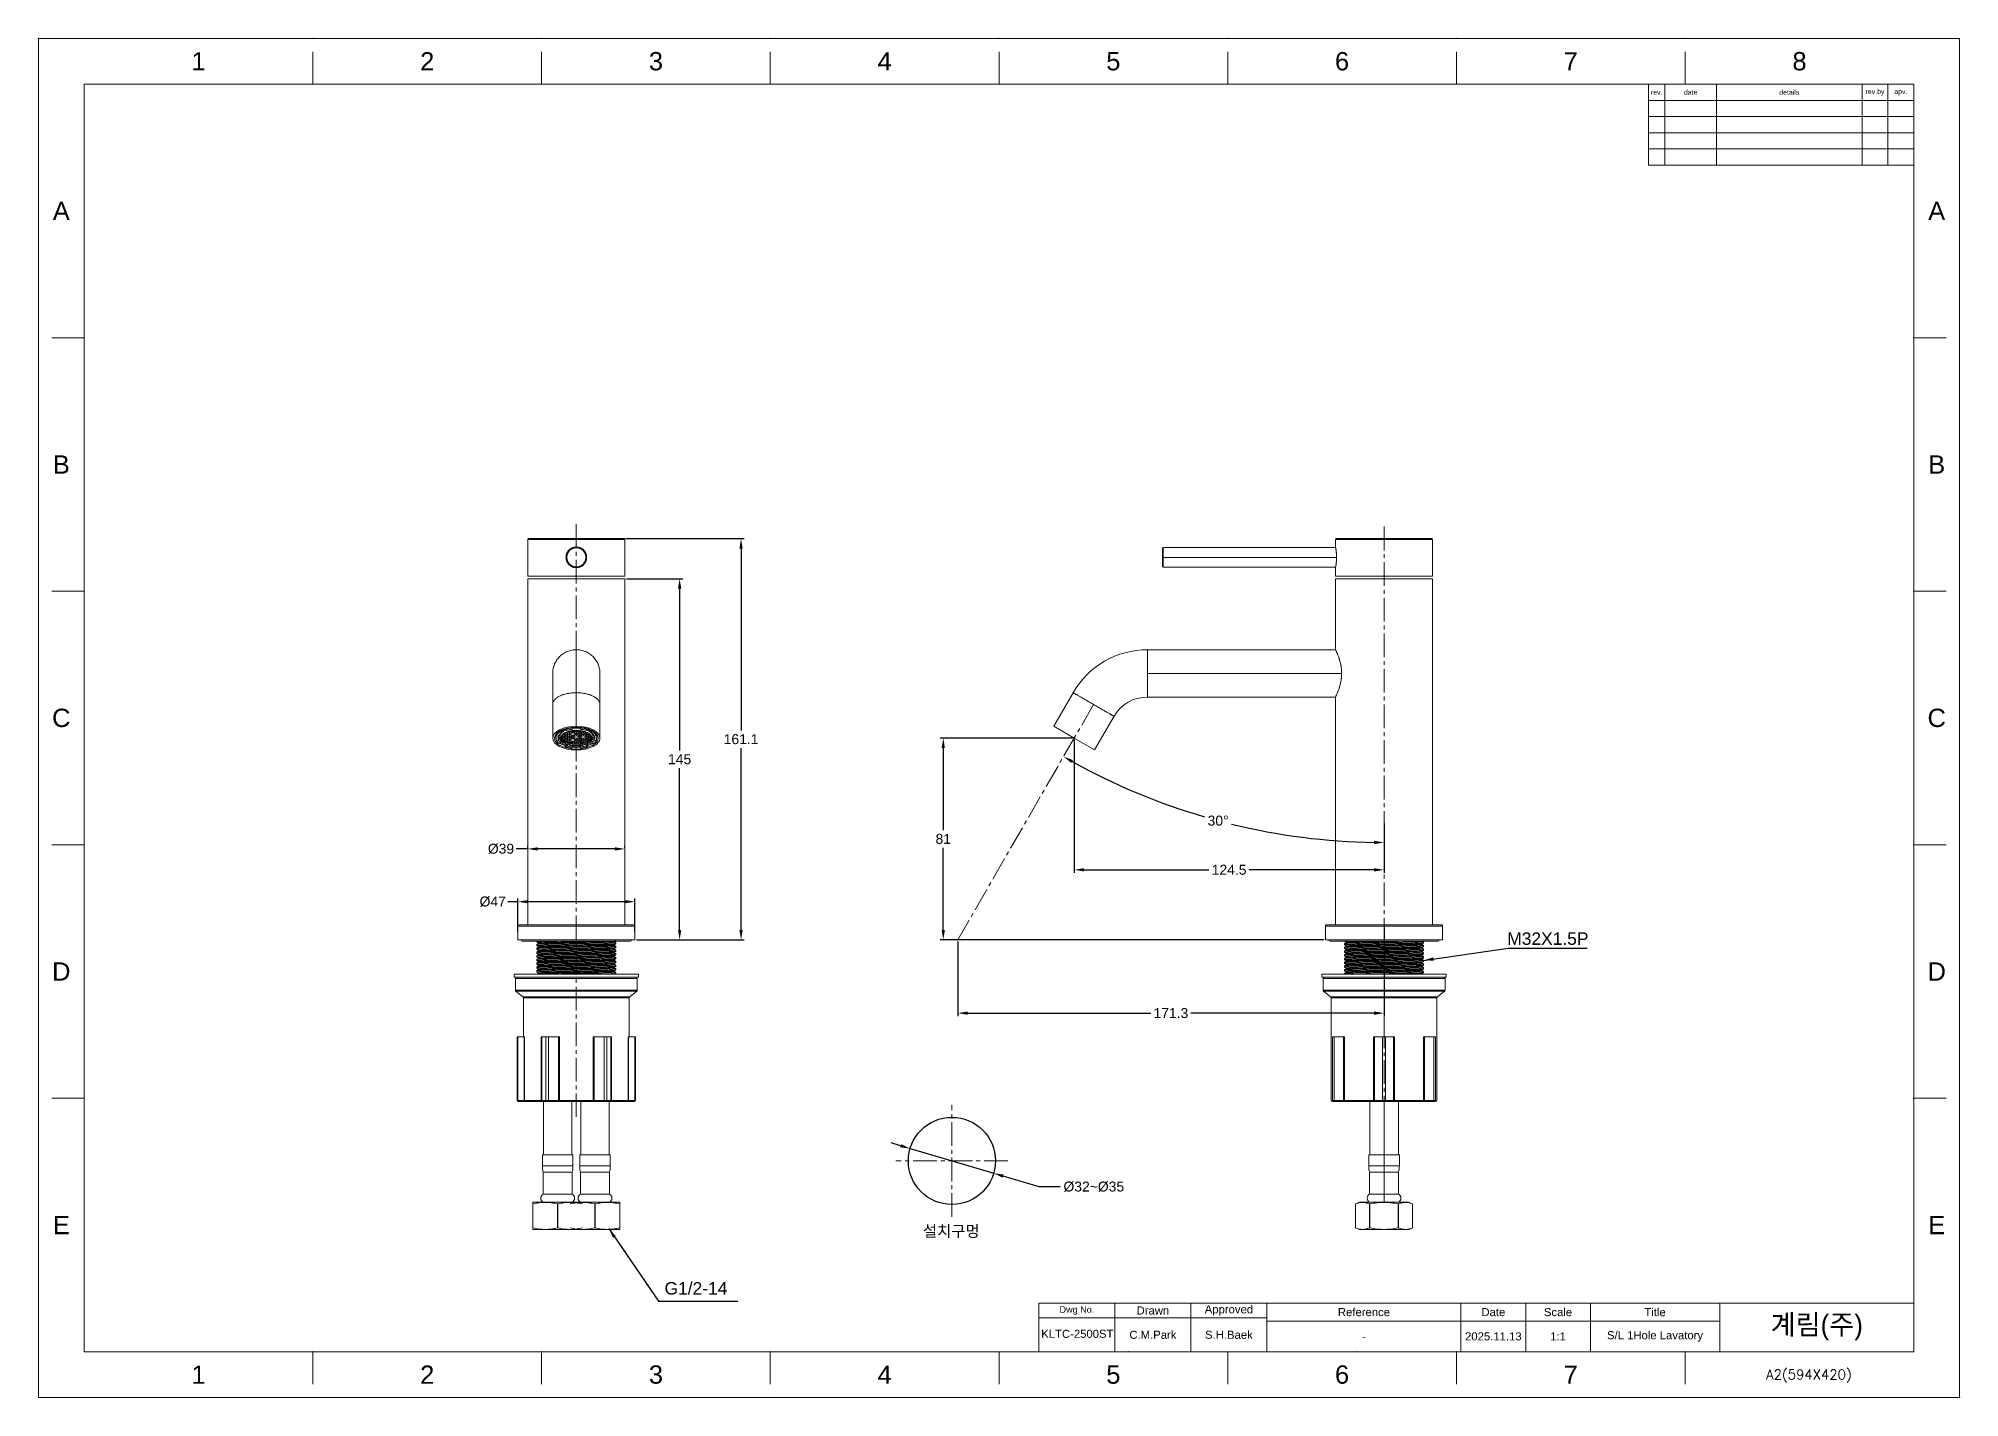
# Model space of a CAD drawing. Header units: millimetres. Extents: x 12315 to 13087, y 1034 to 1580.
import ezdxf

# ---------------------------------------------------------------- set-up
doc = ezdxf.new("R2010")
doc.units = ezdxf.units.MM
doc.linetypes.add('CENTER2', pattern=[28.575, 19.05, -3.175, 3.175, -3.175])
doc.linetypes.add('CENTERX2', pattern=[101.6, 63.5, -12.7, 12.7, -12.7])
for name, color, linetype, lineweight in [('CENTER', 1, 'CENTERX2', 15), ('DIM_', 5, 'Continuous', 9), ('FORM', 7, 'Continuous', 13)]:
    doc.layers.add(name, color=color, linetype=linetype, lineweight=lineweight)
doc.layers.add('TEXT', color=2, linetype='Continuous')
doc.styles.add('ROMANS', font='romans')
doc.styles.get("Standard").update_dxf_attribs({"font": 'arial.ttf'})
doc.dimstyles.new('사본(2) STANDARD', dxfattribs={"dimscale": 0, "dimtxt": 4, "dimasz": 4, "dimexe": 1.25, "dimexo": 0.625, "dimgap": 1.5, "dimtad": 3, "dimtih": 1, "dimtoh": 1, "dimdec": 1, "dimzin": 9, "dimdsep": 46, "dimtxsty": 'Standard', "dimcen": 2.5, "dimclrd": 5, "dimclre": 5, "dimclrt": 5, "dimadec": 0, "dimazin": 0, "dimtfac": 1, "dimtdec": 1, "dimtmove": 0, "dimatfit": 3, "dimfxl": 1.25, "dimtfill": 1, "dimtolj": 1, "dimtzin": 0, "dimarcsym": 0})

msp = doc.modelspace()

# ---------------------------------------------------------------- texts
at = {"layer": 'DIM_', "insert": (12921.15, 1218.76), "char_height": 5, "attachment_point": 5}
msp.add_mtext('M32X1.5P', dxfattribs=at)
at = {"layer": 'DIM_', "attachment_point": 1}
for s, insert, char_height in [('설치구멍', (12670.04, 1103.59), 4.55), ('G1/2-14', (12566.26, 1080.86), 5)]:
    msp.add_mtext_dynamic_manual_height_columns(s, width=28.1224, gutter_width=12.5, heights=[0], dxfattribs=dict(at, insert=insert, char_height=char_height))
at = {"layer": 'FORM', "style": 'ROMANS'}
msp.add_text(' A2(594X420)', height=3.8988, dxfattribs=at).set_placement((13006.17, 1041.8))
at = {"layer": 'FORM', "char_height": 7.35, "attachment_point": 5}
for s, width, insert in [('1', 64.98, (12379.01, 1571.12)), ('2', 64.98, (12470.9, 1571.12)), ('3', 64.98, (12562.79, 1571.12)), ('4', 64.98, (12654.68, 1571.12)), ('5', 64.98, (12746.57, 1571.12)), ('6', 64.98, (12838.46, 1571.12)), ('7', 64.98, (12930.35, 1571.12)), ('8', 64.98, (13022.25, 1571.12)), ('A', 12.996, (12323.87, 1511.03)), ('A', 12.996, (13077.38, 1511.03)), ('B', 12.996, (12323.87, 1409.21)), ('B', 12.996, (13077.38, 1409.21)), ('C', 12.996, (12323.87, 1307.4)), ('C', 12.996, (13077.38, 1307.4)), ('D', 12.996, (12323.87, 1205.58)), ('D', 12.996, (13077.38, 1205.58)), ('E', 12.996, (12323.87, 1103.77)), ('E', 12.996, (13077.38, 1103.77)), ('1', 64.98, (12379.01, 1043.67)), ('2', 64.98, (12470.9, 1043.67)), ('3', 64.98, (12562.79, 1043.67)), ('4', 64.98, (12654.68, 1043.67)), ('5', 64.98, (12746.57, 1043.67)), ('6', 64.98, (12838.46, 1043.67)), ('7', 64.98, (12930.35, 1043.67))]:
    msp.add_mtext_dynamic_manual_height_columns(s, width=width, gutter_width=16.25, heights=[0], dxfattribs=dict(at, insert=insert))
at = {"layer": 'TEXT', "attachment_point": 5}
for s, width, heights, insert, char_height in [('rev.', 6.498, [0], (12964.87, 1558.69), 2), ('date', 20.7936, [0], (12978.52, 1558.69), 2), ('details', 58.482, [0], (13018.16, 1558.69), 2), ('rev.by', 10.3968, [0], (13052.6, 1558.69), 2), ('apv.', 10.3968, [0], (13062.99, 1558.69), 2), ('Dwg No.', 30.5406, [0], (12731.92, 1069.43), 2.599), ('Drawn', 30.5406, [0], (12762.46, 1069.43), 3.249), ('Approved', 30.5406, [0], (12793, 1069.43), 3.249), ('Reference', 77.976, [0], (12847.26, 1068.78), 3.249), ('Date', 25.992, [0], (12899.24, 1068.78), 3.249), ('Scale', 25.992, [0], (12925.23, 1068.78), 3.249), ('Title', 51.984, [0], (12964.22, 1068.78), 3.249), ('{\\fHYGothic-Medium|b0|i0|c129|p18;계림(주)}', 77.976, [0], (13029.2, 1062.61), 8), ('KLTC-2500ST', 3.249, [6.14], (12732.1, 1060.07), 3.249), ('C.M.Park', 30.5406, [0], (12762.46, 1059.68), 3.249), ('S.H.Baek', 30.5406, [0], (12793, 1059.68), 3.249), ('-', 77.976, [0], (12847.26, 1059.03), 3.25), ('2025.11.13', 25.992, [0], (12899.24, 1059.03), 3.249), ('1:1', 25.992, [0], (12925.23, 1059.03), 3.249), ('S/L 1Hole Lavatory', 51.984, [0], (12964.22, 1059.03), 3.249)]:
    msp.add_mtext_dynamic_manual_height_columns(s, width=width, gutter_width=16.25, heights=heights, dxfattribs=dict(at, insert=insert, char_height=char_height))

# ---------------------------------------------------------------- blocks, each defined once
blk = doc.blocks.new('*D0')
at = {"layer": 'Defpoints', "color": 0, "transparency": 16777216}
for p in [(12550, 1379.42), (12597, 1379.42), (12554.3, 1218.32)]:
    blk.add_point(p, dxfattribs=at)
at = {"layer": 'DIM_', "color": 5, "lineweight": -2, "transparency": 16777216}
for p, q in [((12550.63, 1379.42), (12598.25, 1379.42)), ((12597, 1375.42), (12597, 1302.41)), ((12597, 1222.32), (12597, 1295.33)), ((12554.93, 1218.32), (12598.25, 1218.32))]:
    blk.add_line(p, q, dxfattribs=at)
at = {"layer": 'DIM_', "color": 5, "transparency": 16777216}
for points in [[(12596.33, 1375.42), (12597.66, 1375.42), (12597, 1379.42)], [(12596.33, 1222.32), (12597.66, 1222.32), (12597, 1218.32)]]:
    blk.add_solid(points, dxfattribs=at)
at = {"layer": 'DIM_', "color": 5, "transparency": 16777216, "insert": (12597, 1298.87), "char_height": 4, "attachment_point": 5, "bg_fill": 3, "box_fill_scale": 1.1, "bg_fill_color": 256, "bg_fill_true_color": 13158600, "bg_fill_transparency": 0}
blk.add_mtext('\\A1;161.1', dxfattribs=at)
blk = doc.blocks.new('*D1')
at = {"layer": 'Defpoints', "color": 0, "transparency": 16777216}
for p in [(12730.83, 1299.32), (12678.24, 1218.32), (12831.83, 1218.32)]:
    blk.add_point(p, dxfattribs=at)
at = {"layer": 'DIM_', "color": 5, "lineweight": -2, "transparency": 16777216}
for p, q in [((12730.2, 1299.32), (12676.99, 1299.32)), ((12678.24, 1295.32), (12678.24, 1262.36)), ((12678.24, 1222.32), (12678.24, 1255.28)), ((12831.2, 1218.32), (12676.99, 1218.32))]:
    blk.add_line(p, q, dxfattribs=at)
at = {"layer": 'DIM_', "color": 5, "transparency": 16777216}
for points in [[(12677.57, 1295.32), (12678.9, 1295.32), (12678.24, 1299.32)], [(12677.57, 1222.32), (12678.9, 1222.32), (12678.24, 1218.32)]]:
    blk.add_solid(points, dxfattribs=at)
at = {"layer": 'DIM_', "color": 5, "transparency": 16777216, "insert": (12678.24, 1258.82), "char_height": 4, "attachment_point": 5, "bg_fill": 3, "box_fill_scale": 1.1, "bg_fill_color": 256, "bg_fill_true_color": 13158600, "bg_fill_transparency": 0}
blk.add_mtext('\\A1;81', dxfattribs=at)
blk = doc.blocks.new('*D2')
at = {"layer": 'Defpoints', "color": 0, "transparency": 16777216}
for p in [(12730.83, 1299.32), (12855.33, 1265.66), (12855.33, 1246.42)]:
    blk.add_point(p, dxfattribs=at)
at = {"layer": 'DIM_', "color": 5, "lineweight": -2, "transparency": 16777216}
for p, q in [((12730.83, 1298.7), (12730.83, 1245.17)), ((12855.33, 1265.04), (12855.33, 1245.17)), ((12734.83, 1246.42), (12785, 1246.42)), ((12851.33, 1246.42), (12801.15, 1246.42))]:
    blk.add_line(p, q, dxfattribs=at)
at = {"layer": 'DIM_', "color": 5, "transparency": 16777216}
for points in [[(12734.83, 1247.09), (12734.83, 1245.76), (12730.83, 1246.42)], [(12851.33, 1247.09), (12851.33, 1245.76), (12855.33, 1246.42)]]:
    blk.add_solid(points, dxfattribs=at)
at = {"layer": 'DIM_', "color": 5, "transparency": 16777216, "insert": (12793.08, 1246.42), "char_height": 4, "attachment_point": 5, "bg_fill": 3, "box_fill_scale": 1.1, "bg_fill_color": 256, "bg_fill_true_color": 13158600, "bg_fill_transparency": 0}
blk.add_mtext('\\A1;124.5', dxfattribs=at)
blk = doc.blocks.new('*D3')
at = {"layer": 'Defpoints', "color": 0, "transparency": 16777216}
for p in [(12554.3, 1233.63), (12507.3, 1221.07), (12554.3, 1221.07)]:
    blk.add_point(p, dxfattribs=at)
at = {"layer": 'DIM_', "color": 5, "lineweight": -2, "transparency": 16777216}
for p, q in [((12507.3, 1233.63), (12503.3, 1233.63)), ((12507.3, 1221.7), (12507.3, 1234.88)), ((12550.3, 1233.63), (12511.3, 1233.63)), ((12554.3, 1221.7), (12554.3, 1234.88))]:
    blk.add_line(p, q, dxfattribs=at)
at = {"layer": 'DIM_', "color": 5, "transparency": 16777216}
for points in [[(12511.3, 1234.3), (12511.3, 1232.97), (12507.3, 1233.63)], [(12550.3, 1234.3), (12550.3, 1232.97), (12554.3, 1233.63)]]:
    blk.add_solid(points, dxfattribs=at)
at = {"layer": 'DIM_', "color": 5, "transparency": 16777216, "insert": (12497.22, 1233.63), "char_height": 4, "attachment_point": 5, "bg_fill": 3, "box_fill_scale": 1.1, "bg_fill_color": 256, "bg_fill_true_color": 13158600, "bg_fill_transparency": 0}
blk.add_mtext('\\A1;%%C47', dxfattribs=at)
blk = doc.blocks.new('*D4')
at = {"layer": 'Defpoints', "color": 0, "transparency": 16777216}
for p in [(12511.3, 1254.82), (12550.3, 1254.82), (12550.3, 1254.82)]:
    blk.add_point(p, dxfattribs=at)
at = {"layer": 'DIM_', "color": 5, "lineweight": -2, "transparency": 16777216}
for p, q in [((12511.3, 1254.82), (12506.63, 1254.82)), ((12511.3, 1255.44), (12511.3, 1256.07)), ((12546.3, 1254.82), (12515.3, 1254.82)), ((12550.3, 1255.44), (12550.3, 1256.07))]:
    blk.add_line(p, q, dxfattribs=at)
at = {"layer": 'DIM_', "color": 5, "transparency": 16777216}
for points in [[(12515.3, 1255.48), (12515.3, 1254.15), (12511.3, 1254.82)], [(12546.3, 1255.48), (12546.3, 1254.15), (12550.3, 1254.82)]]:
    blk.add_solid(points, dxfattribs=at)
at = {"layer": 'DIM_', "color": 5, "transparency": 16777216, "insert": (12500.54, 1254.82), "char_height": 4, "attachment_point": 5, "bg_fill": 3, "box_fill_scale": 1.1, "bg_fill_color": 256, "bg_fill_true_color": 13158600, "bg_fill_transparency": 0}
blk.add_mtext('\\A1;%%C39', dxfattribs=at)
blk = doc.blocks.new('*D5')
at = {"layer": 'Defpoints', "color": 0, "transparency": 16777216}
for p in [(12855.33, 1223.82), (12684.06, 1218.32), (12855.33, 1188.87)]:
    blk.add_point(p, dxfattribs=at)
at = {"layer": 'DIM_', "color": 5, "lineweight": -2, "transparency": 16777216}
for p, q in [((12855.33, 1223.2), (12855.33, 1187.62)), ((12684.06, 1217.7), (12684.06, 1187.62)), ((12688.06, 1188.87), (12761.63, 1188.87)), ((12851.33, 1188.87), (12777.75, 1188.87))]:
    blk.add_line(p, q, dxfattribs=at)
at = {"layer": 'DIM_', "color": 5, "transparency": 16777216}
for points in [[(12688.06, 1189.54), (12688.06, 1188.2), (12684.06, 1188.87)], [(12851.33, 1189.54), (12851.33, 1188.2), (12855.33, 1188.87)]]:
    blk.add_solid(points, dxfattribs=at)
at = {"layer": 'DIM_', "color": 5, "transparency": 16777216, "insert": (12769.69, 1188.87), "char_height": 4, "attachment_point": 5, "bg_fill": 3, "box_fill_scale": 1.1, "bg_fill_color": 256, "bg_fill_true_color": 13158600, "bg_fill_transparency": 0}
blk.add_mtext('\\A1;171.3', dxfattribs=at)
blk = doc.blocks.new('*D6')
at = {"layer": 'Defpoints', "color": 0, "transparency": 16777216}
for p in [(12550.3, 1363.32), (12572.31, 1363.32), (12554.3, 1218.32)]:
    blk.add_point(p, dxfattribs=at)
at = {"layer": 'DIM_', "color": 5, "lineweight": -2, "transparency": 16777216}
for p, q in [((12550.93, 1363.32), (12573.56, 1363.32)), ((12572.31, 1359.32), (12572.31, 1294.36)), ((12572.31, 1222.32), (12572.31, 1287.28)), ((12554.93, 1218.32), (12573.56, 1218.32))]:
    blk.add_line(p, q, dxfattribs=at)
at = {"layer": 'DIM_', "color": 5, "transparency": 16777216}
for points in [[(12571.64, 1359.32), (12572.97, 1359.32), (12572.31, 1363.32)], [(12571.64, 1222.32), (12572.97, 1222.32), (12572.31, 1218.32)]]:
    blk.add_solid(points, dxfattribs=at)
at = {"layer": 'DIM_', "color": 5, "transparency": 16777216, "insert": (12572.31, 1290.82), "char_height": 4, "attachment_point": 5, "bg_fill": 3, "box_fill_scale": 1.1, "bg_fill_color": 256, "bg_fill_true_color": 13158600, "bg_fill_transparency": 0}
blk.add_mtext('\\A1;145', dxfattribs=at)
blk = doc.blocks.new('*D7')
at = {"layer": 'Defpoints', "color": 0, "transparency": 16777216}
for p in [(12664.93, 1134.48), (12698.49, 1124.55)]:
    blk.add_point(p, dxfattribs=at)
at = {"layer": 'DIM_', "color": 5, "lineweight": -2, "transparency": 16777216}
for p, q in [((12661.09, 1135.62), (12657.26, 1136.76)), ((12664.93, 1134.48), (12698.49, 1124.55)), ((12716.7, 1119.15), (12702.32, 1123.41)), ((12725.25, 1119.15), (12716.7, 1119.15))]:
    blk.add_line(p, q, dxfattribs=at)
at = {"layer": 'DIM_', "color": 5, "transparency": 16777216}
for points in [[(12661.28, 1136.26), (12660.9, 1134.98), (12664.93, 1134.48)], [(12702.51, 1124.05), (12702.13, 1122.77), (12698.49, 1124.55)]]:
    blk.add_solid(points, dxfattribs=at)
at = {"layer": 'DIM_', "color": 5, "transparency": 16777216, "insert": (12738.72, 1119.15), "char_height": 4, "attachment_point": 5, "bg_fill": 3, "box_fill_scale": 1.1, "bg_fill_color": 256, "bg_fill_true_color": 13158600, "bg_fill_transparency": 0}
blk.add_mtext('\\A1;%%C32~%%C35', dxfattribs=at)
blk = doc.blocks.new('*D8')
at = {"layer": 'Defpoints', "color": 0, "transparency": 16777216}
for p in [(12855.33, 1385.2), (12738.62, 1312.82), (12767.23, 1272.92), (12684.06, 1218.32), (12855.33, 1146.13)]:
    blk.add_point(p, dxfattribs=at)
at = {"layer": 'DIM_', "color": 5, "lineweight": -2, "transparency": 16777216}
for start, end in [(240.88979, 253.74752), (256.24518, 269.1102)]:
    blk.add_arc((12855.33, 1514.96), 257.57, start, end, dxfattribs=at)
at = {"layer": 'DIM_', "color": 5, "transparency": 16777216}
for points in [[(12729.69, 1289.35), (12730.35, 1290.5), (12726.54, 1291.9)], [(12851.33, 1258.09), (12851.32, 1256.75), (12855.33, 1257.39)]]:
    blk.add_solid(points, dxfattribs=at)
at = {"layer": 'DIM_', "color": 5, "transparency": 16777216, "insert": (12788.66, 1266.17), "char_height": 4, "attachment_point": 5, "bg_fill": 3, "box_fill_scale": 1.1, "bg_fill_color": 256, "bg_fill_true_color": 13158600, "bg_fill_transparency": 0}
blk.add_mtext('\\A1;30°', dxfattribs=at)

# ---------------------------------------------------------------- linework, layer by layer
at = {"linetype": 'Continuous', "lineweight": 18}
for p, q in [((12511.3, 1379.12), (12511.3, 1364.42)), ((12550, 1379.42), (12511.6, 1379.42)), ((12550.3, 1364.42), (12550.3, 1379.12)), ((12766.52, 1375.92), (12766.32, 1375.72)), ((12766.32, 1375.72), (12766.32, 1371.92)), ((12835.85, 1375.92), (12766.52, 1375.92)), ((12835.82, 1379.12), (12835.82, 1376.06)), ((12855.32, 1379.42), (12836.12, 1379.42)), ((12874.52, 1379.42), (12855.32, 1379.42)), ((12874.82, 1364.42), (12874.82, 1379.12)), ((12766.32, 1368.12), (12766.32, 1371.92)), ((12766.32, 1368.12), (12766.52, 1367.92)), ((12766.52, 1367.92), (12835.85, 1367.92)), ((12835.82, 1367.78), (12835.82, 1364.42)), ((12530.71, 1364.42), (12511.3, 1364.42)), ((12511.3, 1224.32), (12511.3, 1363.32)), ((12550.3, 1363.32), (12511.3, 1363.32)), ((12530.71, 1364.42), (12550.3, 1364.42)), ((12550.3, 1224.32), (12550.3, 1363.32)), ((12835.82, 1364.42), (12874.82, 1364.42)), ((12835.83, 1363.32), (12835.83, 1334.82)), ((12855.33, 1363.32), (12835.83, 1363.32)), ((12855.33, 1363.32), (12874.83, 1363.32)), ((12874.82, 1364.42), (12874.82, 1364.42)), ((12874.83, 1224.32), (12874.83, 1363.32)), ((12835.83, 1334.82), (12760.27, 1334.82)), ((12521.3, 1325.32), (12521.3, 1312.82)), ((12540.3, 1325.32), (12540.3, 1312.82)), ((12521.3, 1312.82), (12521.3, 1299.32)), ((12540.3, 1299.32), (12540.3, 1312.82)), ((12730.39, 1317.57), (12722.6, 1304.07)), ((12760.27, 1315.82), (12835.83, 1315.82)), ((12835.83, 1315.82), (12835.83, 1224.32)), ((12739.05, 1294.57), (12746.85, 1308.07)), ((12522.74, 1300.63), (12522.74, 1300.2)), ((12522.74, 1300.2), (12523.63, 1300.12)), ((12522.74, 1299.31), (12523.65, 1299.39)), ((12522.74, 1298.44), (12522.74, 1299.31)), ((12523.63, 1298.52), (12522.74, 1298.44)), ((12523.86, 1301.55), (12523.86, 1301.84)), ((12524.6, 1301.29), (12523.86, 1301.55)), ((12523.86, 1297.09), (12524.6, 1297.35)), ((12524.15, 1300.36), (12524.15, 1299.98)), ((12524.44, 1302.21), (12524.61, 1302.15)), ((12524.81, 1299.41), (12525.2, 1299.29)), ((12525.2, 1299.41), (12524.82, 1299.52)), ((12524.98, 1300.03), (12525.2, 1300.1)), ((12525.2, 1299), (12524.99, 1298.94)), ((12525.04, 1298.84), (12525.2, 1298.89)), ((12525.2, 1300.22), (12525.05, 1300.17)), ((12525.2, 1300.4), (12525.2, 1300.22)), ((12525.9, 1300.01), (12525.2, 1300.22)), ((12525.2, 1300.1), (12525.8, 1299.93)), ((12525.2, 1300.1), (12525.2, 1299.41)), ((12525.8, 1299.58), (12525.2, 1299.41)), ((12525.2, 1299.29), (12525.9, 1299.49)), ((12525.2, 1299.29), (12525.2, 1299)), ((12525.9, 1298.8), (12525.2, 1299)), ((12525.2, 1298.89), (12525.8, 1298.71)), ((12525.32, 1300.54), (12525.9, 1300.71)), ((12525.8, 1300.79), (12525.47, 1300.7)), ((12525.49, 1298.8), (12525.53, 1298.37)), ((12525.8, 1298.37), (12525.52, 1298.29)), ((12525.62, 1298.2), (12525.9, 1298.28)), ((12525.8, 1300.98), (12525.8, 1300.79)), ((12525.8, 1299.93), (12525.8, 1299.58)), ((12525.8, 1298.71), (12525.8, 1298.37)), ((12525.9, 1300.71), (12525.9, 1300.01)), ((12525.9, 1300.71), (12526.5, 1300.53)), ((12526.5, 1300.19), (12525.9, 1300.01)), ((12525.9, 1299.49), (12526.5, 1299.32)), ((12525.9, 1299.49), (12525.9, 1298.8)), ((12526.5, 1298.97), (12525.9, 1298.8)), ((12525.9, 1298.28), (12526.5, 1298.11)), ((12526, 1300.79), (12526, 1301.12)), ((12526.6, 1300.62), (12526, 1300.79)), ((12526, 1299.93), (12526.6, 1300.1)), ((12526, 1299.58), (12526, 1299.93)), ((12526.6, 1299.41), (12526, 1299.58)), ((12526, 1298.71), (12526.6, 1298.89)), ((12526, 1298.37), (12526, 1298.71)), ((12526.6, 1298.19), (12526, 1298.37)), ((12526.05, 1301.15), (12526.6, 1301.31)), ((12526.5, 1297.76), (12526.34, 1297.72)), ((12526.35, 1303.02), (12526.35, 1302.79)), ((12526.35, 1302.79), (12526.86, 1302.42)), ((12526.35, 1296.71), (12526.67, 1296.94)), ((12526.5, 1301.4), (12526.44, 1301.38)), ((12526.49, 1297.64), (12526.7, 1297.7)), ((12526.5, 1301.4), (12526.5, 1301.41)), ((12526.5, 1300.19), (12526.5, 1300.53)), ((12526.5, 1298.97), (12526.5, 1299.32)), ((12526.5, 1297.76), (12526.5, 1298.11)), ((12526.6, 1301.31), (12526.6, 1300.62)), ((12526.6, 1301.31), (12527.2, 1301.14)), ((12527.2, 1300.79), (12526.6, 1300.62)), ((12526.6, 1300.1), (12526.6, 1299.41)), ((12526.6, 1300.1), (12527.2, 1299.93)), ((12527.2, 1299.58), (12526.6, 1299.41)), ((12526.6, 1298.89), (12527.2, 1298.71)), ((12526.6, 1298.89), (12526.6, 1298.19)), ((12527.2, 1298.37), (12526.6, 1298.19)), ((12526.7, 1301.51), (12526.7, 1301.4)), ((12527.3, 1301.23), (12526.7, 1301.4)), ((12526.7, 1300.53), (12527.3, 1300.71)), ((12526.7, 1300.53), (12526.7, 1300.19)), ((12527.3, 1300.01), (12526.7, 1300.19)), ((12526.7, 1299.32), (12527.3, 1299.49)), ((12526.7, 1299.32), (12526.7, 1298.97)), ((12527.3, 1298.8), (12526.7, 1298.97)), ((12526.7, 1298.11), (12527.3, 1298.28)), ((12526.7, 1298.11), (12526.7, 1297.7)), ((12527.2, 1301.14), (12527.2, 1300.79)), ((12527.2, 1299.93), (12527.2, 1299.58)), ((12527.2, 1298.71), (12527.2, 1298.37)), ((12527.2, 1298.25), (12527.2, 1297.56)), ((12527.9, 1297.76), (12527.2, 1297.56)), ((12527.2, 1297.56), (12527.2, 1297.33)), ((12527.3, 1301.76), (12527.3, 1301.23)), ((12527.9, 1301.4), (12527.3, 1301.23)), ((12527.3, 1300.71), (12527.3, 1300.01)), ((12527.3, 1300.71), (12527.9, 1300.53)), ((12527.9, 1300.19), (12527.3, 1300.01)), ((12527.3, 1299.49), (12527.3, 1298.8)), ((12527.3, 1299.49), (12527.9, 1299.32)), ((12527.9, 1298.97), (12527.3, 1298.8)), ((12527.3, 1298.28), (12527.9, 1298.11)), ((12527.4, 1301.14), (12528, 1301.31)), ((12527.4, 1300.79), (12527.4, 1301.14)), ((12528, 1300.62), (12527.4, 1300.79)), ((12527.4, 1299.93), (12528, 1300.1)), ((12527.4, 1299.58), (12527.4, 1299.93)), ((12528, 1299.41), (12527.4, 1299.58)), ((12527.4, 1298.71), (12528, 1298.89)), ((12527.4, 1298.37), (12527.4, 1298.71)), ((12528, 1298.19), (12527.4, 1298.37)), ((12527.4, 1297.5), (12528, 1297.67)), ((12527.4, 1297.26), (12527.4, 1297.5)), ((12527.56, 1301.84), (12527.9, 1301.75)), ((12528, 1301.83), (12527.75, 1301.9)), ((12527.9, 1301.4), (12527.9, 1301.75)), ((12527.9, 1300.19), (12527.9, 1300.53)), ((12527.9, 1298.97), (12527.9, 1299.32)), ((12527.9, 1297.76), (12527.9, 1298.11)), ((12528.6, 1302), (12528, 1301.83)), ((12528, 1301.97), (12528, 1301.83)), ((12528, 1301.31), (12528.6, 1301.14)), ((12528, 1301.31), (12528, 1300.62)), ((12528.6, 1300.79), (12528, 1300.62)), ((12528, 1300.1), (12528, 1299.41)), ((12528, 1300.1), (12528.6, 1299.93)), ((12528.6, 1299.58), (12528, 1299.41)), ((12528, 1298.89), (12528.6, 1298.71)), ((12528, 1298.89), (12528, 1298.19)), ((12528.6, 1298.37), (12528, 1298.19)), ((12528, 1297.67), (12528.6, 1297.5)), ((12528.1, 1301.75), (12528.7, 1301.92)), ((12528.1, 1301.75), (12528.1, 1301.4)), ((12528.7, 1301.23), (12528.1, 1301.4)), ((12528.1, 1300.53), (12528.7, 1300.71)), ((12528.1, 1300.53), (12528.1, 1300.19)), ((12528.7, 1300.01), (12528.1, 1300.19)), ((12528.1, 1299.32), (12528.7, 1299.49)), ((12528.1, 1299.32), (12528.1, 1298.97)), ((12528.7, 1298.8), (12528.1, 1298.97)), ((12528.1, 1298.11), (12528.7, 1298.28)), ((12528.1, 1298.11), (12528.1, 1297.76)), ((12528.7, 1297.59), (12528.1, 1297.76)), ((12528.6, 1297.16), (12528.18, 1297.03)), ((12528.4, 1296.98), (12528.8, 1297.1)), ((12528.6, 1302.11), (12528.6, 1302)), ((12528.6, 1301.14), (12528.6, 1300.79)), ((12528.6, 1299.93), (12528.6, 1299.58)), ((12528.6, 1298.71), (12528.6, 1298.37)), ((12528.6, 1297.5), (12528.6, 1297.16)), ((12528.7, 1301.92), (12529.3, 1301.75)), ((12528.7, 1301.92), (12528.7, 1301.23)), ((12529.3, 1301.4), (12528.7, 1301.23)), ((12528.7, 1300.71), (12528.7, 1300.01)), ((12528.7, 1300.71), (12529.3, 1300.53)), ((12529.3, 1300.19), (12528.7, 1300.01)), ((12528.7, 1299.49), (12529.3, 1299.32)), ((12528.7, 1299.49), (12528.7, 1298.8)), ((12529.3, 1298.97), (12528.7, 1298.8)), ((12528.7, 1298.28), (12529.3, 1298.11)), ((12528.7, 1298.28), (12528.7, 1297.59)), ((12529.3, 1297.76), (12528.7, 1297.59)), ((12528.8, 1302), (12528.8, 1302.15)), ((12529.4, 1301.83), (12528.8, 1302)), ((12528.8, 1299.93), (12529.4, 1300.1)), ((12528.8, 1299.58), (12528.8, 1299.93)), ((12529.4, 1299.41), (12528.8, 1299.58)), ((12528.8, 1297.5), (12529.4, 1297.67)), ((12528.8, 1297.1), (12528.8, 1297.5)), ((12529.04, 1303.35), (12529.04, 1303.55)), ((12529.2, 1302.91), (12529.04, 1303.35)), ((12529.3, 1301.4), (12529.3, 1301.75)), ((12529.3, 1300.19), (12529.3, 1300.53)), ((12529.3, 1298.97), (12529.3, 1299.32)), ((12529.3, 1297.76), (12529.3, 1298.11)), ((12529.3, 1297.65), (12529.3, 1296.95)), ((12530, 1297.16), (12529.3, 1296.95)), ((12529.3, 1296.83), (12529.3, 1296.95)), ((12529.4, 1302.24), (12529.4, 1301.83)), ((12530, 1302), (12529.4, 1301.83)), ((12529.4, 1300.1), (12529.4, 1299.41)), ((12529.4, 1300.1), (12530, 1299.93)), ((12530, 1299.58), (12529.4, 1299.41)), ((12529.4, 1297.67), (12530, 1297.5)), ((12529.5, 1301.75), (12530.1, 1301.92)), ((12529.5, 1301.75), (12529.5, 1301.4)), ((12530.1, 1301.23), (12529.5, 1301.4)), ((12529.5, 1300.53), (12530.1, 1300.71)), ((12529.5, 1300.53), (12529.5, 1300.19)), ((12530.1, 1300.01), (12529.5, 1300.19)), ((12529.5, 1299.32), (12530.1, 1299.49)), ((12529.5, 1299.32), (12529.5, 1298.97)), ((12530.1, 1298.8), (12529.5, 1298.97)), ((12529.5, 1298.11), (12530.1, 1298.28)), ((12529.5, 1298.11), (12529.5, 1297.76)), ((12530.1, 1297.59), (12529.5, 1297.76)), ((12529.5, 1296.9), (12530.1, 1297.07)), ((12529.5, 1296.9), (12529.5, 1296.8)), ((12530, 1302.29), (12530, 1302)), ((12530, 1299.93), (12530, 1299.58)), ((12530, 1297.5), (12530, 1297.16)), ((12530.1, 1301.92), (12530.7, 1301.75)), ((12530.1, 1301.92), (12530.1, 1301.23)), ((12530.7, 1301.4), (12530.1, 1301.23)), ((12530.1, 1300.71), (12530.1, 1300.01)), ((12530.1, 1300.71), (12530.7, 1300.53)), ((12530.7, 1300.19), (12530.1, 1300.01)), ((12530.1, 1299.49), (12530.7, 1299.32)), ((12530.1, 1299.49), (12530.1, 1298.8)), ((12530.7, 1298.97), (12530.1, 1298.8)), ((12530.1, 1298.28), (12530.7, 1298.11)), ((12530.1, 1298.28), (12530.1, 1297.59)), ((12530.7, 1297.76), (12530.1, 1297.59)), ((12530.1, 1297.07), (12530.7, 1296.9)), ((12530.2, 1302.31), (12530.2, 1302)), ((12530.8, 1301.83), (12530.2, 1302)), ((12530.2, 1301.14), (12530.8, 1301.31)), ((12530.2, 1301.14), (12530.2, 1300.79)), ((12530.8, 1300.62), (12530.2, 1300.79)), ((12530.2, 1298.71), (12530.8, 1298.89)), ((12530.2, 1298.71), (12530.2, 1298.37)), ((12530.8, 1298.19), (12530.2, 1298.37)), ((12530.2, 1297.5), (12530.8, 1297.67)), ((12530.2, 1297.5), (12530.2, 1297.16)), ((12530.8, 1296.98), (12530.2, 1297.16)), ((12530.7, 1301.4), (12530.7, 1301.75)), ((12530.7, 1300.19), (12530.7, 1300.53)), ((12530.7, 1298.97), (12530.7, 1299.32)), ((12530.7, 1297.76), (12530.7, 1298.11)), ((12530.7, 1296.73), (12530.7, 1296.9)), ((12530.8, 1302.32), (12530.8, 1301.83)), ((12531.4, 1302), (12530.8, 1301.83)), ((12530.8, 1301.31), (12530.8, 1300.62)), ((12530.8, 1301.31), (12531.4, 1301.14)), ((12531.4, 1300.79), (12530.8, 1300.62)), ((12530.8, 1298.89), (12531.4, 1298.71)), ((12530.8, 1298.89), (12530.8, 1298.19)), ((12531.4, 1298.37), (12530.8, 1298.19)), ((12530.8, 1297.67), (12530.8, 1296.98)), ((12530.8, 1297.67), (12531.4, 1297.5)), ((12531.4, 1297.16), (12530.8, 1296.98)), ((12530.9, 1301.75), (12531.5, 1301.92)), ((12530.9, 1301.75), (12530.9, 1301.4)), ((12531.5, 1301.23), (12530.9, 1301.4)), ((12530.9, 1300.53), (12531.5, 1300.71)), ((12530.9, 1300.53), (12530.9, 1300.19)), ((12531.5, 1300.01), (12530.9, 1300.19)), ((12530.9, 1299.32), (12531.5, 1299.49)), ((12530.9, 1299.32), (12530.9, 1298.97)), ((12531.5, 1298.8), (12530.9, 1298.97)), ((12530.9, 1298.11), (12531.5, 1298.28)), ((12530.9, 1298.11), (12530.9, 1297.76)), ((12531.5, 1297.59), (12530.9, 1297.76)), ((12530.9, 1296.9), (12531.5, 1297.07)), ((12530.9, 1296.9), (12530.9, 1296.73)), ((12531.4, 1302.31), (12531.4, 1302)), ((12531.4, 1301.14), (12531.4, 1300.79)), ((12531.4, 1298.71), (12531.4, 1298.37)), ((12531.4, 1297.5), (12531.4, 1297.16)), ((12531.5, 1301.92), (12532.1, 1301.75)), ((12531.5, 1301.92), (12531.5, 1301.23)), ((12532.1, 1301.4), (12531.5, 1301.23)), ((12531.5, 1300.71), (12531.5, 1300.01)), ((12531.5, 1300.71), (12532.1, 1300.53)), ((12532.1, 1300.19), (12531.5, 1300.01)), ((12531.5, 1299.49), (12531.5, 1298.8)), ((12531.5, 1299.49), (12532.1, 1299.32)), ((12532.1, 1298.97), (12531.5, 1298.8)), ((12531.5, 1298.28), (12531.5, 1297.59)), ((12531.5, 1298.28), (12532.1, 1298.11)), ((12532.1, 1297.76), (12531.5, 1297.59)), ((12531.5, 1297.07), (12532.1, 1296.9)), ((12531.6, 1302.29), (12531.6, 1302)), ((12532.2, 1301.83), (12531.6, 1302)), ((12531.6, 1301.14), (12532.2, 1301.31)), ((12531.6, 1301.14), (12531.6, 1300.79)), ((12532.2, 1300.62), (12531.6, 1300.79)), ((12531.6, 1299.93), (12532.2, 1300.1)), ((12531.6, 1299.93), (12531.6, 1299.58)), ((12532.2, 1299.41), (12531.6, 1299.58)), ((12531.6, 1298.71), (12532.2, 1298.89)), ((12531.6, 1298.71), (12531.6, 1298.37)), ((12532.2, 1298.19), (12531.6, 1298.37)), ((12531.6, 1297.5), (12532.2, 1297.67)), ((12531.6, 1297.5), (12531.6, 1297.16)), ((12532.3, 1296.95), (12531.6, 1297.16)), ((12532.1, 1301.4), (12532.1, 1301.75)), ((12532.1, 1300.19), (12532.1, 1300.53)), ((12532.1, 1298.97), (12532.1, 1299.32)), ((12532.1, 1297.76), (12532.1, 1298.11)), ((12532.1, 1296.8), (12532.1, 1296.9)), ((12532.2, 1302.24), (12532.2, 1301.83)), ((12532.8, 1302), (12532.2, 1301.83)), ((12532.2, 1301.31), (12532.2, 1300.62)), ((12532.2, 1301.31), (12532.8, 1301.14)), ((12532.8, 1300.79), (12532.2, 1300.62)), ((12532.2, 1300.1), (12532.2, 1299.41)), ((12532.2, 1300.1), (12532.8, 1299.93)), ((12532.8, 1299.58), (12532.2, 1299.41)), ((12532.2, 1298.89), (12532.8, 1298.71)), ((12532.2, 1298.89), (12532.2, 1298.19)), ((12532.8, 1298.37), (12532.2, 1298.19)), ((12532.2, 1297.67), (12532.8, 1297.5)), ((12532.3, 1301.75), (12532.9, 1301.92)), ((12532.3, 1301.75), (12532.3, 1301.4)), ((12532.9, 1301.23), (12532.3, 1301.4)), ((12532.3, 1300.53), (12532.9, 1300.71)), ((12532.3, 1300.53), (12532.3, 1300.19)), ((12532.9, 1300.01), (12532.3, 1300.19)), ((12532.3, 1299.32), (12532.9, 1299.49)), ((12532.3, 1299.32), (12532.3, 1298.97)), ((12532.9, 1298.8), (12532.3, 1298.97)), ((12532.3, 1298.11), (12532.9, 1298.28)), ((12532.3, 1298.11), (12532.3, 1297.76)), ((12532.9, 1297.59), (12532.3, 1297.76)), ((12532.3, 1297.65), (12532.3, 1296.95)), ((12532.3, 1296.95), (12532.3, 1296.83)), ((12532.56, 1303.35), (12532.41, 1302.91)), ((12532.56, 1303.56), (12532.56, 1303.35)), ((12532.8, 1302), (12532.8, 1302.15)), ((12532.8, 1300.79), (12532.8, 1301.14)), ((12532.8, 1299.58), (12532.8, 1299.93)), ((12532.8, 1298.37), (12532.8, 1298.71)), ((12532.8, 1297.1), (12532.8, 1297.5)), ((12532.8, 1297.1), (12533.2, 1296.98)), ((12532.9, 1301.92), (12533.5, 1301.75)), ((12532.9, 1301.92), (12532.9, 1301.23)), ((12533.5, 1301.4), (12532.9, 1301.23)), ((12532.9, 1300.71), (12532.9, 1300.01)), ((12532.9, 1300.71), (12533.5, 1300.53)), ((12533.5, 1300.19), (12532.9, 1300.01)), ((12532.9, 1299.49), (12532.9, 1298.8)), ((12532.9, 1299.49), (12533.5, 1299.32)), ((12533.5, 1298.97), (12532.9, 1298.8)), ((12532.9, 1298.28), (12532.9, 1297.59)), ((12532.9, 1298.28), (12533.5, 1298.11)), ((12533.5, 1297.76), (12532.9, 1297.59)), ((12533, 1302), (12533, 1302.11)), ((12533.6, 1301.83), (12533, 1302)), ((12533, 1301.14), (12533.6, 1301.31)), ((12533, 1300.79), (12533, 1301.14)), ((12533.6, 1300.62), (12533, 1300.79)), ((12533, 1298.71), (12533.6, 1298.89)), ((12533, 1298.37), (12533, 1298.71)), ((12533.6, 1298.19), (12533, 1298.37)), ((12533, 1297.5), (12533.6, 1297.67)), ((12533, 1297.16), (12533, 1297.5)), ((12533.43, 1297.03), (12533, 1297.16)), ((12533.5, 1301.4), (12533.5, 1301.75)), ((12533.5, 1300.19), (12533.5, 1300.53)), ((12533.5, 1298.97), (12533.5, 1299.32)), ((12533.5, 1297.76), (12533.5, 1298.11)), ((12533.6, 1301.97), (12533.6, 1301.83)), ((12533.85, 1301.9), (12533.6, 1301.83)), ((12533.6, 1301.31), (12533.6, 1300.62)), ((12533.6, 1301.31), (12534.2, 1301.14)), ((12534.2, 1300.79), (12533.6, 1300.62)), ((12533.6, 1298.89), (12534.2, 1298.71)), ((12533.6, 1298.89), (12533.6, 1298.19)), ((12534.2, 1298.37), (12533.6, 1298.19)), ((12533.6, 1297.67), (12534.2, 1297.5)), ((12533.7, 1301.75), (12534.05, 1301.84)), ((12533.7, 1301.75), (12533.7, 1301.4)), ((12534.3, 1301.23), (12533.7, 1301.4)), ((12533.7, 1300.53), (12534.3, 1300.71)), ((12533.7, 1300.53), (12533.7, 1300.19)), ((12534.3, 1300.01), (12533.7, 1300.19)), ((12533.7, 1299.32), (12534.3, 1299.49)), ((12533.7, 1299.32), (12533.7, 1298.97)), ((12534.3, 1298.8), (12533.7, 1298.97)), ((12533.7, 1298.11), (12534.3, 1298.28)), ((12533.7, 1298.11), (12533.7, 1297.76)), ((12534.4, 1297.56), (12533.7, 1297.76)), ((12534.2, 1301.14), (12534.2, 1300.79)), ((12534.2, 1298.71), (12534.2, 1298.37)), ((12534.2, 1297.5), (12534.2, 1297.26)), ((12534.3, 1301.76), (12534.3, 1301.23)), ((12534.9, 1301.4), (12534.3, 1301.23)), ((12534.3, 1300.71), (12534.3, 1300.01)), ((12534.3, 1300.71), (12534.9, 1300.53)), ((12534.9, 1300.19), (12534.3, 1300.01)), ((12534.3, 1299.49), (12534.9, 1299.32)), ((12534.3, 1299.49), (12534.3, 1298.8)), ((12534.9, 1298.97), (12534.3, 1298.8)), ((12534.3, 1298.28), (12534.9, 1298.11)), ((12534.4, 1301.14), (12535, 1301.31)), ((12534.4, 1301.14), (12534.4, 1300.79)), ((12535, 1300.62), (12534.4, 1300.79)), ((12534.4, 1299.93), (12535, 1300.1)), ((12534.4, 1299.93), (12534.4, 1299.58)), ((12535, 1299.41), (12534.4, 1299.58)), ((12534.4, 1298.71), (12535, 1298.89)), ((12534.4, 1298.71), (12534.4, 1298.37)), ((12535, 1298.19), (12534.4, 1298.37)), ((12534.4, 1298.25), (12534.4, 1297.56)), ((12534.4, 1297.56), (12534.4, 1297.33)), ((12534.74, 1302.42), (12535.26, 1302.79)), ((12534.9, 1301.4), (12534.9, 1301.51)), ((12534.9, 1300.19), (12534.9, 1300.53)), ((12534.9, 1298.97), (12534.9, 1299.32)), ((12534.9, 1297.7), (12534.9, 1298.11)), ((12534.9, 1297.7), (12535.12, 1297.64)), ((12534.94, 1296.94), (12535.26, 1296.71)), ((12535, 1301.31), (12535.55, 1301.15)), ((12535, 1301.31), (12535, 1300.62)), ((12535.6, 1300.79), (12535, 1300.62)), ((12535, 1300.1), (12535, 1299.41)), ((12535, 1300.1), (12535.6, 1299.93)), ((12535.6, 1299.58), (12535, 1299.41)), ((12535, 1298.89), (12535.6, 1298.71)), ((12535, 1298.89), (12535, 1298.19)), ((12535.6, 1298.37), (12535, 1298.19)), ((12535.1, 1301.41), (12535.1, 1301.4)), ((12535.16, 1301.38), (12535.1, 1301.4)), ((12535.1, 1300.53), (12535.7, 1300.71)), ((12535.1, 1300.53), (12535.1, 1300.19)), ((12535.7, 1300.01), (12535.1, 1300.19)), ((12535.1, 1299.32), (12535.7, 1299.49)), ((12535.1, 1299.32), (12535.1, 1298.97)), ((12535.7, 1298.8), (12535.1, 1298.97)), ((12535.1, 1298.11), (12535.7, 1298.28)), ((12535.1, 1298.11), (12535.1, 1297.76)), ((12535.26, 1297.72), (12535.1, 1297.76)), ((12535.26, 1302.79), (12535.26, 1303.02)), ((12535.6, 1300.79), (12535.6, 1301.12)), ((12535.6, 1299.58), (12535.6, 1299.93)), ((12535.6, 1298.37), (12535.6, 1298.71)), ((12535.7, 1300.71), (12535.7, 1300.01)), ((12535.7, 1300.71), (12536.29, 1300.54)), ((12536.4, 1300.22), (12535.7, 1300.01)), ((12535.7, 1299.49), (12536.4, 1299.29)), ((12535.7, 1299.49), (12535.7, 1298.8)), ((12536.4, 1299), (12535.7, 1298.8)), ((12535.7, 1298.28), (12535.98, 1298.2)), ((12535.8, 1300.98), (12535.8, 1300.79)), ((12536.13, 1300.7), (12535.8, 1300.79)), ((12535.8, 1299.93), (12536.4, 1300.1)), ((12535.8, 1299.93), (12535.8, 1299.58)), ((12536.4, 1299.41), (12535.8, 1299.58)), ((12535.8, 1298.71), (12536.4, 1298.89)), ((12535.8, 1298.71), (12535.8, 1298.37)), ((12536.08, 1298.29), (12535.8, 1298.37)), ((12536.4, 1300.4), (12536.4, 1300.22)), ((12536.56, 1300.17), (12536.4, 1300.22)), ((12536.4, 1300.1), (12536.4, 1299.41)), ((12536.4, 1300.1), (12536.63, 1300.03)), ((12536.79, 1299.52), (12536.4, 1299.41)), ((12536.4, 1299.29), (12536.8, 1299.41)), ((12536.4, 1299.29), (12536.4, 1299)), ((12536.62, 1298.94), (12536.4, 1299)), ((12536.4, 1298.89), (12536.56, 1298.84)), ((12536.99, 1302.15), (12537.17, 1302.21)), ((12537.75, 1301.55), (12537.01, 1301.29)), ((12537.01, 1297.35), (12537.75, 1297.09)), ((12537.45, 1300.36), (12537.45, 1299.98)), ((12537.75, 1301.84), (12537.75, 1301.55)), ((12537.96, 1299.39), (12538.86, 1299.31)), ((12537.98, 1300.12), (12538.86, 1300.2)), ((12538.86, 1298.44), (12537.98, 1298.52)), ((12538.86, 1300.2), (12538.86, 1300.65)), ((12538.86, 1299.31), (12538.86, 1298.44)), ((12722.6, 1304.07), (12730.83, 1299.32)), ((12730.83, 1299.32), (12739.05, 1294.57)), ((12526.35, 1295.85), (12526.35, 1296.71)), ((12526.86, 1296.22), (12526.35, 1295.85)), ((12529.04, 1295.29), (12529.2, 1295.73)), ((12532.41, 1295.73), (12532.56, 1295.29)), ((12535.26, 1295.85), (12534.74, 1296.22)), ((12535.26, 1296.71), (12535.26, 1295.85)), ((12507.3, 1223.82), (12507.3, 1218.32)), ((12507.8, 1224.32), (12530.8, 1224.32)), ((12553.8, 1224.32), (12530.8, 1224.32)), ((12554.3, 1218.32), (12554.3, 1223.82)), ((12831.83, 1223.82), (12831.83, 1218.32)), ((12878.33, 1224.32), (12832.33, 1224.32)), ((12878.83, 1223.82), (12878.83, 1218.32)), ((12530.8, 1218.32), (12507.3, 1218.32)), ((12509.1, 1217.82), (12552.5, 1217.82)), ((12514.9, 1217.82), (12514.9, 1217.45)), ((12514.9, 1216.44), (12514.9, 1215.95)), ((12514.9, 1214.94), (12514.9, 1214.45)), ((12514.9, 1213.44), (12514.9, 1212.95)), ((12514.9, 1211.94), (12514.9, 1211.45)), ((12517.65, 1212.48), (12517.65, 1212.66)), ((12554.3, 1218.32), (12530.8, 1218.32)), ((12545.99, 1213.28), (12545.99, 1213.29)), ((12546.7, 1216.7), (12546.7, 1217.19)), ((12546.7, 1215.2), (12546.7, 1215.69)), ((12546.7, 1213.7), (12546.7, 1214.19)), ((12546.7, 1212.2), (12546.7, 1212.69)), ((12831.83, 1218.32), (12878.83, 1218.32)), ((12833.62, 1217.82), (12855.33, 1217.82)), ((12839.43, 1216.82), (12839.43, 1216.32)), ((12839.43, 1216.32), (12839.43, 1216.32)), ((12839.43, 1215.32), (12839.43, 1214.82)), ((12839.43, 1214.82), (12839.43, 1214.82)), ((12839.43, 1213.82), (12839.43, 1213.32)), ((12839.43, 1213.32), (12839.43, 1213.32)), ((12839.43, 1212.32), (12839.43, 1211.82)), ((12855.33, 1217.82), (12877.03, 1217.82)), ((12870.52, 1216.48), (12870.51, 1216.48)), ((12870.52, 1214.98), (12870.51, 1214.98)), ((12871.22, 1217.57), (12871.23, 1217.57)), ((12871.22, 1216.07), (12871.23, 1216.07)), ((12871.22, 1214.57), (12871.23, 1214.57)), ((12871.22, 1213.07), (12871.23, 1213.07)), ((12871.23, 1217.57), (12871.23, 1217.07)), ((12871.23, 1216.07), (12871.23, 1215.57)), ((12871.23, 1214.57), (12871.23, 1214.07)), ((12871.23, 1213.07), (12871.23, 1212.57)), ((12505.8, 1203.32), (12505.8, 1204.52)), ((12555.8, 1204.52), (12505.8, 1204.52)), ((12514.9, 1210.44), (12514.9, 1209.95)), ((12514.9, 1208.94), (12514.9, 1208.45)), ((12514.9, 1207.44), (12514.9, 1206.95)), ((12514.9, 1205.94), (12514.9, 1205.45)), ((12515.61, 1206.35), (12515.61, 1206.35)), ((12530.8, 1206.73), (12530.8, 1206.91)), ((12545.99, 1207.11), (12545.99, 1207.11)), ((12546.7, 1210.7), (12546.7, 1211.19)), ((12546.7, 1209.2), (12546.7, 1209.69)), ((12546.7, 1207.7), (12546.7, 1208.19)), ((12546.7, 1206.2), (12546.7, 1206.69)), ((12546.7, 1204.7), (12546.7, 1205.19)), ((12555.8, 1203.32), (12555.8, 1204.52)), ((12830.33, 1204.52), (12830.33, 1203.32)), ((12855.33, 1204.52), (12830.33, 1204.52)), ((12839.43, 1211.82), (12839.43, 1211.82)), ((12839.43, 1210.82), (12839.43, 1210.32)), ((12839.43, 1210.32), (12839.43, 1210.32)), ((12839.43, 1209.32), (12839.43, 1208.82)), ((12839.43, 1208.82), (12839.43, 1208.82)), ((12839.43, 1207.82), (12839.43, 1207.32)), ((12839.43, 1206.32), (12839.43, 1205.82)), ((12839.43, 1205.82), (12839.43, 1205.82)), ((12839.43, 1204.82), (12839.43, 1204.52)), ((12840.14, 1206.73), (12840.14, 1206.91)), ((12855.33, 1204.52), (12880.33, 1204.52)), ((12871.22, 1211.57), (12871.23, 1211.57)), ((12871.22, 1210.07), (12871.23, 1210.07)), ((12871.22, 1208.57), (12871.23, 1208.57)), ((12871.22, 1207.07), (12871.23, 1207.07)), ((12871.22, 1205.57), (12871.23, 1205.57)), ((12871.23, 1211.57), (12871.23, 1211.07)), ((12871.23, 1210.07), (12871.23, 1209.57)), ((12871.23, 1208.57), (12871.23, 1208.07)), ((12871.23, 1207.07), (12871.23, 1206.57)), ((12871.23, 1205.57), (12871.23, 1205.07)), ((12880.33, 1203.32), (12880.33, 1204.52)), ((12555.8, 1203.32), (12505.8, 1203.32)), ((12506.3, 1198.07), (12506.3, 1202.82)), ((12509.36, 1195.47), (12506.5, 1197.67)), ((12552.25, 1195.47), (12555.11, 1197.67)), ((12555.3, 1198.07), (12555.3, 1202.82)), ((12855.33, 1203.32), (12830.33, 1203.32)), ((12830.83, 1202.82), (12830.83, 1198.07)), ((12831.02, 1197.67), (12833.88, 1195.47)), ((12855.33, 1203.32), (12880.33, 1203.32)), ((12876.77, 1195.47), (12879.63, 1197.67)), ((12879.83, 1198.07), (12879.83, 1202.82)), ((12509.55, 1195.07), (12509.55, 1179.32)), ((12552.05, 1195.07), (12552.05, 1179.32)), ((12834.08, 1195.07), (12834.08, 1153.82)), ((12876.58, 1153.82), (12876.58, 1195.07)), ((12507.07, 1179.32), (12507.07, 1153.82)), ((12507.29, 1179.32), (12507.07, 1179.32)), ((12509.79, 1179.32), (12507.29, 1179.32)), ((12509.79, 1179.32), (12509.98, 1179.32)), ((12516.73, 1179.32), (12516.99, 1179.32)), ((12518.51, 1179.32), (12516.99, 1179.32)), ((12518.51, 1179.32), (12519.58, 1179.32)), ((12523.6, 1179.32), (12519.58, 1179.32)), ((12523.6, 1179.32), (12524.05, 1179.32)), ((12537.55, 1179.32), (12538.01, 1179.32)), ((12542.03, 1179.32), (12538.01, 1179.32)), ((12542.03, 1179.32), (12543.1, 1179.32)), ((12544.61, 1179.32), (12543.1, 1179.32)), ((12544.61, 1179.32), (12544.88, 1179.32)), ((12551.63, 1179.32), (12551.82, 1179.32)), ((12554.32, 1179.32), (12551.82, 1179.32)), ((12554.53, 1179.32), (12554.32, 1179.32)), ((12554.53, 1153.82), (12554.53, 1179.32)), ((12834.64, 1179.32), (12834.64, 1153.82)), ((12834.64, 1179.32), (12835.27, 1179.32)), ((12839.03, 1179.32), (12835.27, 1179.32)), ((12839.03, 1179.32), (12839.41, 1179.32)), ((12851.1, 1179.32), (12851.51, 1179.32)), ((12854.71, 1179.32), (12851.51, 1179.32)), ((12854.71, 1179.32), (12855.94, 1179.32)), ((12859.14, 1179.32), (12855.94, 1179.32)), ((12859.14, 1179.32), (12859.56, 1179.32)), ((12871.25, 1179.32), (12871.62, 1179.32)), ((12875.38, 1179.32), (12871.62, 1179.32)), ((12875.38, 1179.32), (12876.01, 1179.32)), ((12876.01, 1153.82), (12876.01, 1179.32)), ((12507.68, 1153.32), (12507.57, 1153.32)), ((12507.68, 1153.32), (12510.18, 1153.32)), ((12510.18, 1153.32), (12510.47, 1153.32)), ((12510.47, 1153.32), (12517.06, 1153.32)), ((12517.06, 1153.32), (12517.46, 1153.32)), ((12517.46, 1153.32), (12518.97, 1153.32)), ((12517.55, 1144.17), (12517.55, 1153.32)), ((12518.97, 1153.32), (12519.51, 1153.32)), ((12519.51, 1153.32), (12523.53, 1153.32)), ((12523.53, 1153.32), (12524.21, 1153.32)), ((12524.21, 1153.32), (12537.39, 1153.32)), ((12529.05, 1144.17), (12529.05, 1153.32)), ((12532.55, 1144.17), (12532.55, 1153.32)), ((12537.39, 1153.32), (12538.08, 1153.32)), ((12538.08, 1153.32), (12542.1, 1153.32)), ((12542.1, 1153.32), (12542.63, 1153.32)), ((12542.63, 1153.32), (12544.15, 1153.32)), ((12544.05, 1144.17), (12544.05, 1153.32)), ((12544.15, 1153.32), (12544.55, 1153.32)), ((12544.55, 1153.32), (12551.14, 1153.32)), ((12551.14, 1153.32), (12551.43, 1153.32)), ((12551.43, 1153.32), (12553.93, 1153.32)), ((12554.03, 1153.32), (12553.93, 1153.32)), ((12834.58, 1153.32), (12835.14, 1153.32)), ((12835.14, 1153.32), (12835.45, 1153.32)), ((12835.45, 1153.32), (12839.22, 1153.32)), ((12839.22, 1153.32), (12839.78, 1153.32)), ((12839.78, 1153.32), (12851.2, 1153.32)), ((12849.58, 1153.32), (12849.58, 1144.17)), ((12851.2, 1153.32), (12851.82, 1153.32)), ((12851.82, 1153.32), (12855.02, 1153.32)), ((12855.02, 1153.32), (12855.63, 1153.32)), ((12855.63, 1153.32), (12858.83, 1153.32)), ((12858.83, 1153.32), (12859.46, 1153.32)), ((12859.46, 1153.32), (12870.87, 1153.32)), ((12861.08, 1144.17), (12861.08, 1153.32)), ((12870.87, 1153.32), (12871.43, 1153.32)), ((12871.43, 1153.32), (12875.2, 1153.32)), ((12875.2, 1153.32), (12875.51, 1153.32)), ((12876.08, 1153.32), (12875.51, 1153.32)), ((12517.55, 1131.94), (12517.55, 1144.17)), ((12529.05, 1131.94), (12529.05, 1144.17)), ((12532.55, 1131.94), (12532.55, 1144.17)), ((12544.05, 1131.94), (12544.05, 1144.17)), ((12849.58, 1144.17), (12849.58, 1131.94)), ((12861.08, 1131.94), (12861.08, 1144.17)), ((12517.15, 1131.94), (12529.45, 1131.94)), ((12517.15, 1131.94), (12517.15, 1127.58)), ((12529.45, 1131.94), (12529.45, 1127.58)), ((12532.15, 1131.94), (12532.15, 1127.58)), ((12532.15, 1131.94), (12544.45, 1131.94)), ((12544.45, 1131.94), (12544.45, 1127.58)), ((12855.33, 1131.94), (12849.18, 1131.94)), ((12849.18, 1131.94), (12849.18, 1127.58)), ((12855.33, 1131.94), (12861.48, 1131.94)), ((12861.48, 1127.58), (12861.48, 1131.94)), ((12517.43, 1124.94), (12529.17, 1124.94)), ((12517.43, 1124.94), (12517.43, 1116.16)), ((12529.17, 1124.94), (12529.17, 1116.16)), ((12532.43, 1124.94), (12532.43, 1116.16)), ((12532.43, 1124.94), (12544.17, 1124.94)), ((12544.17, 1124.94), (12544.17, 1116.16)), ((12849.46, 1124.94), (12849.46, 1116.16)), ((12855.33, 1124.94), (12849.46, 1124.94)), ((12855.33, 1124.94), (12861.2, 1124.94)), ((12861.2, 1116.16), (12861.2, 1124.94)), ((12513.3, 1112.87), (12513.47, 1112.94)), ((12513.38, 1112.25), (12513.3, 1112.25)), ((12513.3, 1102.62), (12513.3, 1112.25)), ((12513.38, 1102.62), (12513.38, 1112.25)), ((12513.47, 1112.94), (12530.8, 1112.94)), ((12517.43, 1116.16), (12529.17, 1116.16)), ((12523.22, 1102.62), (12523.22, 1112.25)), ((12523.38, 1112.25), (12523.22, 1112.25)), ((12523.38, 1102.62), (12523.38, 1112.25)), ((12530.8, 1112.94), (12548.13, 1112.94)), ((12532.43, 1116.16), (12544.17, 1116.16)), ((12538.22, 1102.62), (12538.22, 1112.25)), ((12538.38, 1112.25), (12538.22, 1112.25)), ((12538.38, 1102.62), (12538.38, 1112.25)), ((12548.3, 1112.87), (12548.13, 1112.94)), ((12548.22, 1102.62), (12548.22, 1112.25)), ((12548.3, 1112.25), (12548.22, 1112.25)), ((12548.3, 1102.62), (12548.3, 1112.25)), ((12845.5, 1112.94), (12843.83, 1112.25)), ((12843.83, 1102.62), (12843.83, 1112.25)), ((12843.83, 1112.25), (12843.83, 1112.25)), ((12843.83, 1102.62), (12843.83, 1112.25)), ((12855.33, 1112.94), (12845.5, 1112.94)), ((12855.33, 1116.16), (12849.46, 1116.16)), ((12849.65, 1112.25), (12849.51, 1112.25)), ((12849.51, 1102.62), (12849.51, 1112.25)), ((12849.65, 1102.62), (12849.65, 1112.25)), ((12855.33, 1116.16), (12861.2, 1116.16)), ((12855.33, 1112.94), (12865.16, 1112.94)), ((12861, 1102.62), (12861, 1112.25)), ((12861.15, 1112.25), (12861, 1112.25)), ((12861.15, 1102.62), (12861.15, 1112.25)), ((12866.83, 1112.25), (12865.16, 1112.94)), ((12866.83, 1102.62), (12866.83, 1112.25)), ((12866.83, 1112.25), (12866.83, 1112.25)), ((12513.38, 1102.62), (12513.3, 1102.62)), ((12513.47, 1101.94), (12513.3, 1102.01)), ((12513.47, 1101.94), (12530.8, 1101.94)), ((12523.38, 1102.62), (12523.22, 1102.62)), ((12530.8, 1101.94), (12548.13, 1101.94)), ((12538.38, 1102.62), (12538.22, 1102.62)), ((12548.13, 1101.94), (12548.3, 1102.01)), ((12548.3, 1102.62), (12548.22, 1102.62)), ((12843.83, 1102.62), (12845.5, 1101.94)), ((12843.83, 1102.62), (12843.83, 1102.62)), ((12855.33, 1101.94), (12845.5, 1101.94)), ((12849.65, 1102.62), (12849.51, 1102.62)), ((12855.33, 1101.94), (12865.16, 1101.94)), ((12861.15, 1102.62), (12861, 1102.62)), ((12865.16, 1101.94), (12866.83, 1102.62)), ((12866.83, 1102.62), (12866.83, 1102.62))]:
    msp.add_line(p, q, dxfattribs=at)
at = {"linetype": 'Continuous', "lineweight": 13}
for p, q in [((12530.71, 1379.12), (12511.3, 1379.12)), ((12530.71, 1376.07), (12530.71, 1379.12)), ((12550.3, 1379.12), (12530.71, 1379.12)), ((12855.32, 1379.12), (12835.82, 1379.12)), ((12855.32, 1379.42), (12855.32, 1379.12)), ((12874.82, 1379.12), (12855.32, 1379.12)), ((12874.82, 1379.12), (12874.82, 1379.12)), ((12874.82, 1364.42), (12874.82, 1379.12)), ((12530.71, 1367.77), (12530.71, 1364.42)), ((12836.32, 1371.92), (12766.52, 1371.92)), ((12530.8, 1334.82), (12530.8, 1317.57)), ((12838.3, 1325.32), (12760.27, 1325.32)), ((12530.8, 1317.57), (12530.8, 1304.07)), ((12523.56, 1301.3), (12523.56, 1301.62)), ((12527.89, 1297.64), (12527.91, 1297.19)), ((12530.8, 1303.72), (12530.8, 1303.65)), ((12527.28, 1296.1), (12527.29, 1296.71)), ((12530.8, 1296.06), (12530.8, 1295.6)), ((12530.8, 1294.92), (12530.8, 1295.6)), ((12507.3, 1223.82), (12530.8, 1223.82)), ((12530.8, 1223.82), (12530.8, 1224.32)), ((12530.8, 1223.82), (12530.8, 1218.32)), ((12530.8, 1223.82), (12554.3, 1223.82)), ((12878.83, 1223.82), (12831.83, 1223.82)), ((12530.8, 1216.82), (12530.8, 1216.32)), ((12530.8, 1215.32), (12530.8, 1214.82)), ((12530.8, 1213.82), (12530.8, 1213.32)), ((12530.8, 1212.32), (12530.8, 1211.82)), ((12855.33, 1218.32), (12855.33, 1217.82)), ((12530.8, 1210.82), (12530.8, 1210.32)), ((12530.8, 1209.32), (12530.8, 1208.82)), ((12530.8, 1207.82), (12530.8, 1207.32)), ((12530.8, 1206.32), (12530.8, 1205.82)), ((12530.8, 1204.82), (12530.8, 1204.52)), ((12855.33, 1203.32), (12855.33, 1204.52)), ((12506.3, 1202.82), (12555.3, 1202.82)), ((12506.3, 1198.07), (12555.3, 1198.07)), ((12506.5, 1197.67), (12555.11, 1197.67)), ((12855.33, 1202.82), (12830.83, 1202.82)), ((12855.33, 1198.07), (12830.83, 1198.07)), ((12855.33, 1197.67), (12831.02, 1197.67)), ((12855.33, 1203.32), (12855.33, 1202.82)), ((12855.33, 1202.82), (12879.83, 1202.82)), ((12855.33, 1198.07), (12855.33, 1202.82)), ((12855.33, 1197.67), (12855.33, 1198.07)), ((12855.33, 1198.07), (12879.83, 1198.07)), ((12855.33, 1197.67), (12879.63, 1197.67)), ((12855.33, 1195.47), (12855.33, 1197.67)), ((12552.25, 1195.47), (12509.36, 1195.47)), ((12552.05, 1195.07), (12509.55, 1195.07)), ((12855.33, 1195.47), (12833.88, 1195.47)), ((12855.33, 1195.07), (12834.08, 1195.07)), ((12855.33, 1195.47), (12876.77, 1195.47)), ((12855.33, 1195.07), (12855.33, 1195.47)), ((12855.33, 1195.07), (12876.58, 1195.07)), ((12855.33, 1195.07), (12855.33, 1179.32)), ((12507.29, 1153.82), (12507.29, 1179.32)), ((12509.79, 1153.82), (12509.79, 1179.32)), ((12509.98, 1153.82), (12509.98, 1179.32)), ((12516.73, 1179.32), (12516.73, 1153.82)), ((12516.99, 1179.32), (12516.99, 1153.82)), ((12518.51, 1153.82), (12518.51, 1179.32)), ((12519.58, 1153.82), (12519.58, 1179.32)), ((12523.6, 1153.82), (12523.6, 1179.32)), ((12524.05, 1153.82), (12524.05, 1179.32)), ((12537.55, 1179.32), (12537.55, 1153.82)), ((12538.01, 1179.32), (12538.01, 1153.82)), ((12542.03, 1153.82), (12542.03, 1179.32)), ((12543.1, 1153.82), (12543.1, 1179.32)), ((12544.61, 1153.82), (12544.61, 1179.32)), ((12544.88, 1153.82), (12544.88, 1179.32)), ((12551.63, 1179.32), (12551.63, 1153.82)), ((12551.82, 1179.32), (12551.82, 1153.82)), ((12554.32, 1153.82), (12554.32, 1179.32)), ((12835.27, 1153.82), (12835.27, 1179.32)), ((12839.03, 1153.82), (12839.03, 1179.32)), ((12839.41, 1153.82), (12839.41, 1179.32)), ((12851.1, 1179.32), (12851.1, 1153.82)), ((12851.51, 1179.32), (12851.51, 1153.82)), ((12854.71, 1153.82), (12854.71, 1179.32)), ((12855.94, 1153.82), (12855.94, 1179.32)), ((12859.14, 1153.82), (12859.14, 1179.32)), ((12859.56, 1153.82), (12859.56, 1179.32)), ((12871.25, 1179.32), (12871.25, 1153.82)), ((12871.62, 1179.32), (12871.62, 1153.82)), ((12875.38, 1153.82), (12875.38, 1179.32)), ((12507.07, 1153.82), (12507.29, 1153.82)), ((12507.29, 1153.82), (12509.79, 1153.82)), ((12509.79, 1153.82), (12509.98, 1153.82)), ((12509.98, 1153.82), (12516.73, 1153.82)), ((12516.73, 1153.82), (12516.99, 1153.82)), ((12516.99, 1153.82), (12518.51, 1153.82)), ((12518.51, 1153.82), (12519.58, 1153.82)), ((12519.58, 1153.82), (12523.6, 1153.82)), ((12523.6, 1153.82), (12524.05, 1153.82)), ((12524.05, 1153.82), (12537.55, 1153.82)), ((12537.55, 1153.82), (12538.01, 1153.82)), ((12538.01, 1153.82), (12542.03, 1153.82)), ((12542.03, 1153.82), (12543.1, 1153.82)), ((12543.1, 1153.82), (12544.61, 1153.82)), ((12544.61, 1153.82), (12544.88, 1153.82)), ((12544.88, 1153.82), (12551.63, 1153.82)), ((12551.63, 1153.82), (12551.82, 1153.82)), ((12551.82, 1153.82), (12554.32, 1153.82)), ((12554.53, 1153.82), (12554.32, 1153.82)), ((12834.64, 1153.82), (12834.08, 1153.82)), ((12834.64, 1153.82), (12835.27, 1153.82)), ((12835.27, 1153.82), (12839.03, 1153.82)), ((12839.03, 1153.82), (12839.41, 1153.82)), ((12839.41, 1153.82), (12851.1, 1153.82)), ((12851.1, 1153.82), (12851.51, 1153.82)), ((12851.51, 1153.82), (12854.71, 1153.82)), ((12854.71, 1153.82), (12855.94, 1153.82)), ((12855.33, 1144.17), (12855.33, 1153.32)), ((12855.94, 1153.82), (12859.14, 1153.82)), ((12859.14, 1153.82), (12859.56, 1153.82)), ((12859.56, 1153.82), (12871.25, 1153.82)), ((12871.25, 1153.82), (12871.62, 1153.82)), ((12871.62, 1153.82), (12875.38, 1153.82)), ((12876.01, 1153.82), (12875.38, 1153.82)), ((12876.58, 1153.82), (12876.01, 1153.82)), ((12855.33, 1131.94), (12855.33, 1144.17)), ((12517.15, 1127.58), (12529.45, 1127.58)), ((12532.15, 1127.58), (12544.45, 1127.58)), ((12855.33, 1127.58), (12849.18, 1127.58)), ((12855.33, 1131.94), (12855.33, 1127.58)), ((12855.33, 1127.58), (12861.48, 1127.58)), ((12855.33, 1124.94), (12855.33, 1127.58)), ((12855.33, 1124.94), (12855.33, 1116.16)), ((12855.33, 1112.94), (12855.33, 1116.16)), ((12855.33, 1112.87), (12855.33, 1112.94)), ((12855.33, 1101.94), (12855.33, 1102.01))]:
    msp.add_line(p, q, dxfattribs=at)
msp.add_circle((12681.71, 1129.52), 17.5)
at = {"linetype": 'Continuous', "lineweight": 18}
for centre, radius, start, end in [((12511.6, 1379.12), 0.3, 89.9793, 180), ((12550, 1379.12), 0.3, 0, 90.0207), ((12836.12, 1379.12), 0.3, 90, 180), ((12874.52, 1379.12), 0.3, 0, 90), ((12760.27, 1300.32), 34.5, 90, 150.00003), ((12760.27, 1300.32), 15.5, 89.99991, 149.99997), ((12507.8, 1223.82), 0.5, 90, 180), ((12553.8, 1223.82), 0.5, 0, 90), ((12832.33, 1223.82), 0.5, 89.98754, 180), ((12878.33, 1223.82), 0.5, 0, 90.01246), ((12509.1, 1218.32), 0.5, 180, 269.99998), ((12552.5, 1218.32), 0.5, 270.00002, 0), ((12833.62, 1218.32), 0.5, 180, 270), ((12877.03, 1218.32), 0.5, 270, 0), ((12506.8, 1202.82), 0.5, 90, 180), ((12506.8, 1198.07), 0.5, 180, 232.43141), ((12554.8, 1202.82), 0.5, 0, 90), ((12554.8, 1198.07), 0.5, 307.56859, 0), ((12831.33, 1202.82), 0.5, 90, 180), ((12831.33, 1198.07), 0.5, 180, 232.43141), ((12879.33, 1202.82), 0.5, 0, 90), ((12879.33, 1198.07), 0.5, 307.56859, 0), ((12509.05, 1195.07), 0.5, 0, 52.43141), ((12552.55, 1195.07), 0.5, 127.56859, 180), ((12833.58, 1195.07), 0.5, 0, 52.43141), ((12877.08, 1195.07), 0.5, 127.56859, 180), ((12507.57, 1153.82), 0.5, 180, 270), ((12554.03, 1153.82), 0.5, 270, 0), ((12834.58, 1153.82), 0.5, 180, 270), ((12835.14, 1153.82), 0.5, 180, 270), ((12875.51, 1153.82), 0.5, 270, 0), ((12876.08, 1153.82), 0.5, 270, 0), ((12529.74, 1127.58), 12.59, 180, 192.10838), ((12516.87, 1127.58), 12.59, 347.89162, 0), ((12544.74, 1127.58), 12.59, 180, 192.10838), ((12531.87, 1127.58), 12.59, 347.89162, 0), ((12861.76, 1127.58), 12.59, 180, 192.10838), ((12848.89, 1127.58), 12.59, 347.89162, 0), ((12518.44, 1114.55), 1.9, 121.93436, 238.06564), ((12528.17, 1114.55), 1.9, 301.93436, 58.06564), ((12533.44, 1114.55), 1.9, 121.93436, 238.06564), ((12543.17, 1114.55), 1.9, 301.93436, 58.06564), ((12850.46, 1114.55), 1.9, 121.93436, 238.06564), ((12860.19, 1114.55), 1.9, 301.93436, 58.06564)]:
    msp.add_arc(centre, radius, start, end, dxfattribs=at)
for centre, major_axis, ratio, start_param, end_param in [((12530.8, 1371.92), (0, 3.8), 1, 4.712344, 7.854025), ((12530.8, 1371.92), (0, -3.8), 1, 4.712343, 7.854026), ((12530.8, 1299.32), (-9.5, 0), 0.5, 4.712389, 6.283185), ((12530.8, 1299.32), (-9.5, 0), 0.5, 0, 1.570796), ((12530.8, 1300.19), (8.25, 0), 0.5, 3.141593, 3.356416), ((12530.8, 1299.32), (8.25, 0), 0.5, 2.641593, 2.92677), ((12530.8, 1299.32), (8.25, 0), 0.5, 3.356416, 3.712168), ((12530.8, 1300.19), (-7.33, 0), 0.5, 0.01389, 0.219867), ((12530.8, 1300.36), (7.33, 0), 0.5, 3.203194, 3.43178), ((12530.8, 1299.32), (8.25, 0), 0.5, 2.571017, 2.641593), ((12530.8, 1299.32), (-7.35, 0), 0.5, 5.992705, 6.063426), ((12530.8, 1299.32), (-7.35, 0), 0.5, 0.21976, 0.29048), ((12530.8, 1299.32), (-7.35, 0), 0.5, 5.788267, 5.992705), ((12530.8, 1299.32), (-7.35, 0), 0.5, 0.29048, 0.494918), ((12530.8, 1300.36), (7.33, 0), 0.5, 3.43178, 3.459177), ((12530.8, 1300.36), (7.33, 0), 0.5, 3.459177, 3.609406), ((12530.8, 1300.36), (-6.65, 0), 0.5, 6.083627, 6.283185), ((12530.8, 1300.36), (7.33, 0), 0.5, 3.609406, 3.636804), ((12530.8, 1299.32), (-7.35, 0), 0.5, 5.717547, 5.788267), ((12530.8, 1299.32), (-7.35, 0), 0.5, 0.494918, 0.565639), ((12530.8, 1300.36), (7.33, 0), 0.5, 3.636804, 3.729113), ((12530.8, 1299.32), (6.3, 0), 0.5, 0, 3.141593), ((12530.8, 1299.32), (6.3, 0), 0.5, 3.141593, 6.283185), ((12530.8, 1300.19), (8.25, 0), 0.5, 3.850561, 4.141814), ((12530.8, 1300.36), (-6.65, 0), 0.5, 5.807685, 5.921337), ((12530.8, 1300.19), (-7.33, 0), 0.5, 0.565531, 0.729469), ((12530.8, 1299.32), (-6, 0), 0.5, 4.212389, 6.283185), ((12530.8, 1299.32), (-6, 0), 0.5, 0, 1.070796), ((12530.8, 1299.84), (-6.04, 0), 0.5, 0.146627, 0.272503), ((12530.8, 1300.36), (-6.65, 0), 0.5, 5.777464, 5.807685), ((12530.8, 1300.36), (-6.65, 0), 0.5, 5.446694, 5.777464), ((12530.8, 1299.75), (6.04, 0), 0.5, 3.414261, 3.448297), ((12530.8, 1299.84), (-6.04, 0), 0.5, 0.331938, 0.507034), ((12530.8, 1299.75), (6.04, 0), 0.5, 3.648636, 3.681747), ((12530.8, 1299.84), (-6.04, 0), 0.5, 0.565026, 0.740635), ((12530.8, 1299.75), (6.04, 0), 0.5, 3.882086, 3.916122), ((12530.8, 1299.32), (8.25, 0), 0.5, 1.785619, 2.141372), ((12530.8, 1299.84), (-6.04, 0), 0.5, 0.800433, 0.931892), ((12530.8, 1299.32), (-7.35, 0), 0.5, 5.207307, 5.278027), ((12530.8, 1300.62), (6.1, 0), 0.5, 4.051799, 4.081127), ((12530.8, 1299.75), (6.04, 0), 0.5, 4.073962, 4.114589), ((12530.8, 1299.32), (-7.35, 0), 0.5, 5.002869, 5.207307), ((12530.8, 1299.84), (-6.04, 0), 0.5, 0.972558, 1.070796), ((12530.8, 1299.84), (-6.04, 0), 0.5, 1.070796, 1.121837), ((12530.8, 1299.32), (-6, 0), 0.5, 1.070796, 4.212389), ((12530.8, 1299.75), (6.04, 0), 0.5, 4.262992, 4.303618), ((12530.8, 1299.84), (-6.04, 0), 0.5, 1.193825, 1.319701), ((12530.8, 1299.32), (-7.35, 0), 0.5, 4.932149, 5.002869), ((12530.8, 1299.75), (6.04, 0), 0.5, 4.461459, 4.495494), ((12530.8, 1299.84), (-6.04, 0), 0.5, 1.35376, 1.554231), ((12530.8, 1299.32), (-9.5, 0), 0.5, 3.141593, 4.712389), ((12530.8, 1299.32), (-9.5, 0), 0.5, 1.570796, 3.141593), ((12530.8, 1299.84), (-6.04, 0), 0.5, 1.587361, 1.787833), ((12530.8, 1299.75), (6.04, 0), 0.5, 4.929284, 4.963319), ((12530.8, 1299.84), (-6.04, 0), 0.5, 1.821892, 1.947768), ((12530.8, 1299.32), (-7.35, 0), 0.5, 4.421909, 4.492629), ((12530.8, 1299.32), (8.25, 0), 0.5, 1.000221, 1.355973), ((12530.8, 1299.32), (-7.35, 0), 0.5, 4.217471, 4.421909), ((12530.8, 1299.75), (6.04, 0), 0.5, 5.12116, 5.161786), ((12530.8, 1299.84), (-6.04, 0), 0.5, 2.019756, 2.169034), ((12530.8, 1299.75), (6.04, 0), 0.5, 5.310189, 5.350816), ((12530.8, 1299.32), (-7.35, 0), 0.5, 4.212389, 4.217471), ((12530.8, 1299.32), (-7.35, 0), 0.5, 4.14675, 4.212389), ((12530.8, 1300.62), (6.1, 0), 0.5, 5.343651, 5.378048), ((12530.8, 1299.84), (-6.04, 0), 0.5, 2.209701, 2.34116), ((12530.8, 1299.75), (6.04, 0), 0.5, 5.508656, 5.542692), ((12530.8, 1300.36), (-6.65, 0), 0.5, 3.647314, 3.978084), ((12530.8, 1299.84), (-6.04, 0), 0.5, 2.400958, 2.576567), ((12530.8, 1300.19), (8.25, 0), 0.5, 5.282964, 5.563724), ((12530.8, 1299.75), (6.04, 0), 0.5, 5.743031, 5.776142), ((12530.8, 1299.84), (-6.04, 0), 0.5, 2.634559, 2.809655), ((12530.8, 1300.19), (-7.33, 0), 0.5, 2.465235, 2.576062), ((12530.8, 1299.75), (6.04, 0), 0.5, 5.976481, 6.010517), ((12530.8, 1300.36), (-6.65, 0), 0.5, 3.617093, 3.647314), ((12530.8, 1299.84), (-6.04, 0), 0.5, 2.869089, 2.994966), ((12530.8, 1300.36), (-6.65, 0), 0.5, 3.50344, 3.617093), ((12530.8, 1300.36), (7.33, 0), 0.5, 5.700719, 5.787974), ((12530.8, 1299.32), (-7.35, 0), 0.5, 3.63651, 3.707231), ((12530.8, 1299.32), (-7.35, 0), 0.5, 2.575954, 2.646675), ((12530.8, 1300.36), (7.33, 0), 0.5, 5.787974, 5.815372), ((12530.8, 1299.32), (-7.35, 0), 0.5, 3.432073, 3.63651), ((12530.8, 1299.32), (-7.35, 0), 0.5, 2.646675, 2.851112), ((12530.8, 1300.36), (-6.65, 0), 0.5, 3.141593, 3.341151), ((12530.8, 1300.36), (7.33, 0), 0.5, 5.815372, 5.965601), ((12530.8, 1299.32), (8.25, 0), 0.5, 0.214823, 0.570575), ((12530.8, 1299.32), (8.25, 0), 0.5, 5.71261, 5.783185), ((12530.8, 1300.36), (7.33, 0), 0.5, 5.965601, 6.221594), ((12530.8, 1299.32), (-7.35, 0), 0.5, 3.361352, 3.432073), ((12530.8, 1299.32), (-7.35, 0), 0.5, 2.851112, 2.921833), ((12530.8, 1300.19), (-7.33, 0), 0.5, 2.921725, 3.127707), ((12530.8, 1299.32), (8.25, 0), 0.5, 5.783185, 6.068362), ((12530.8, 1300.19), (8.25, 0), 0.5, 6.068362, 6.283185), ((12530.8, 1299.32), (8.25, 0), 0.5, 4.141814, 4.497566), ((12530.8, 1299.32), (-7.35, 0), 0.5, 1.005158, 1.070796), ((12530.8, 1299.32), (-7.35, 0), 0.5, 1.070796, 1.075879), ((12530.8, 1299.32), (-7.35, 0), 0.5, 1.075879, 1.280316), ((12530.8, 1299.32), (-7.35, 0), 0.5, 1.280316, 1.351037), ((12530.8, 1300.19), (8.25, 0), 0.5, 4.516819, 4.907871), ((12530.8, 1299.75), (6.04, 0), 0.5, 4.695833, 4.728945), ((12530.8, 1299.32), (-7.35, 0), 0.5, 1.790556, 1.861277), ((12530.8, 1299.32), (8.25, 0), 0.5, 4.927212, 5.282964), ((12530.8, 1299.32), (-7.35, 0), 0.5, 1.861277, 2.065714), ((12530.8, 1299.32), (-7.35, 0), 0.5, 2.065714, 2.136435)]:
    msp.add_ellipse(centre, major_axis=major_axis, ratio=ratio, start_param=start_param, end_param=end_param, dxfattribs=at)
at = {"linetype": 'Continuous', "lineweight": 13}
for centre, major_axis, ratio, start_param, end_param in [((12530.8, 1299.32), (8.8, 0), 0.5, 1.612877, 4.712389), ((12530.8, 1299.75), (8.3, 0), 0.5, 3.141593, 3.382489), ((12530.8, 1299.98), (6.65, 0), 0.5, 2.245257, 3.141593), ((12525.15, 1299.98), (1, 0), 0.866025, 3.141593, 4.004805), ((12530.8, 1299.75), (8.3, 0), 0.5, 3.797916, 4.145675), ((12529.11, 1298.16), (0.66, 2.41), 0.415195, 2.093874, 2.152696), ((12529.11, 1298.16), (0.66, 2.41), 0.415195, 2.152696, 2.334914), ((12530.8, 1299.98), (6.65, 0), 0.5, 1.325507, 1.814712), ((12530.8, 1299.32), (8.8, 0), 0.5, 1.570796, 1.612877), ((12530.8, 1299.32), (8.8, 0), 0.5, 4.754469, 7.853982), ((12530.8, 1299.98), (6.65, 0), 0.5, 0, 0.896336), ((12530.8, 1299.75), (8.3, 0), 0.5, 5.279107, 5.626857), ((12536.45, 1299.98), (-1, 0), 0.866025, 2.278381, 3.141593), ((12530.8, 1299.75), (8.3, 0), 0.5, 6.042299, 6.283185), ((12530.8, 1299.75), (8.3, 0), 0.5, 4.515917, 4.712389), ((12530.8, 1299.75), (8.3, 0), 0.5, 4.712389, 4.754508), ((12530.8, 1299.32), (8.8, 0), 0.5, 4.712389, 4.754469), ((12530.8, 1299.75), (8.3, 0), 0.5, 4.754508, 4.908857), ((12507.68, 1153.82), (0, 0.5), 0.787559, 1.570796, 3.141593), ((12510.18, 1153.82), (0, 0.5), 0.787559, 1.570796, 3.141593), ((12510.47, 1153.82), (0, 0.5), 0.979996, 1.570796, 3.141593), ((12517.06, 1153.82), (0, 0.5), 0.66235, 1.570796, 3.141593), ((12517.46, 1153.82), (0, 0.5), 0.927458, 1.570796, 3.141593), ((12518.97, 1153.82), (0, 0.5), 0.927458, 1.570796, 3.141593), ((12519.51, 1153.82), (0, 0.5), 0.139899, 3.141593, 4.712389), ((12523.53, 1153.82), (0, 0.5), 0.139899, 3.141593, 4.712389), ((12524.21, 1153.82), (0, 0.5), 0.317646, 1.570796, 3.141593), ((12537.39, 1153.82), (0, 0.5), 0.317646, 3.141593, 4.712389), ((12538.08, 1153.82), (0, 0.5), 0.139899, 1.570796, 3.141593), ((12542.1, 1153.82), (0, 0.5), 0.139899, 1.570796, 3.141593), ((12542.63, 1153.82), (0, 0.5), 0.927458, 3.141593, 4.712389), ((12544.15, 1153.82), (0, 0.5), 0.927458, 3.141593, 4.712389), ((12544.55, 1153.82), (0, 0.5), 0.66235, 3.141593, 4.712389), ((12551.14, 1153.82), (0, 0.5), 0.979996, 3.141593, 4.712389), ((12551.43, 1153.82), (0, 0.5), 0.787559, 3.141593, 4.712389), ((12553.93, 1153.82), (0, 0.5), 0.787559, 3.141593, 4.712389), ((12835.45, 1153.82), (0, 0.5), 0.373927, 1.570796, 3.141593), ((12839.22, 1153.82), (0, 0.5), 0.373927, 1.570796, 3.141593), ((12839.78, 1153.82), (0, 0.5), 0.749194, 1.570796, 3.141593), ((12851.2, 1153.82), (0, 0.5), 0.199015, 1.570796, 3.141593), ((12851.82, 1153.82), (0, 0.5), 0.616239, 1.570796, 3.141593), ((12855.02, 1153.82), (0, 0.5), 0.616239, 1.570796, 3.141593), ((12855.63, 1153.82), (0, 0.5), 0.616239, 3.141593, 4.712389), ((12858.83, 1153.82), (0, 0.5), 0.616239, 3.141593, 4.712389), ((12859.46, 1153.82), (0, 0.5), 0.199015, 3.141593, 4.712389), ((12870.87, 1153.82), (0, 0.5), 0.749194, 3.141593, 4.712389), ((12871.43, 1153.82), (0, 0.5), 0.373927, 3.141593, 4.712389), ((12875.2, 1153.82), (0, 0.5), 0.373927, 3.141593, 4.712389)]:
    msp.add_ellipse(centre, major_axis=major_axis, ratio=ratio, start_param=start_param, end_param=end_param, dxfattribs=at)
at = {"linetype": 'Continuous', "lineweight": 18}
for points, knots in [([(12530.71, 1376.07), (12530.57, 1376.06), (12530.44, 1376.05), (12530.18, 1376.02), (12529.91, 1375.98), (12529.65, 1375.91), (12529.49, 1375.86), (12529.46, 1375.85), (12529.4, 1375.82), (12529.37, 1375.81), (12529.27, 1375.78), (12529.21, 1375.75), (12529.03, 1375.67), (12528.79, 1375.55), (12528.56, 1375.41), (12528.4, 1375.3), (12528.31, 1375.24), (12528.23, 1375.18), (12528.18, 1375.14), (12528.16, 1375.12), (12528.03, 1375.01), (12527.93, 1374.92), (12527.74, 1374.73), (12527.57, 1374.53), (12527.41, 1374.31), (12527.32, 1374.17), (12527.3, 1374.14), (12527.26, 1374.09), (12527.25, 1374.06), (12527.2, 1373.97), (12527.16, 1373.91), (12527.07, 1373.73), (12526.96, 1373.49), (12526.87, 1373.24), (12526.81, 1373.05), (12526.78, 1372.95), (12526.76, 1372.85), (12526.75, 1372.79), (12526.74, 1372.76), (12526.71, 1372.59), (12526.67, 1372.32), (12526.65, 1372.05), (12526.65, 1371.92)], [0, 0, 0, 0, 0.0625, 0.0625, 0.125, 0.1875, 0.1875, 0.203125, 0.203125, 0.21875, 0.21875, 0.25, 0.25, 0.3125, 0.375, 0.375, 0.40625, 0.421875, 0.421875, 0.4375, 0.4375, 0.5, 0.5, 0.5625, 0.625, 0.625, 0.640625, 0.640625, 0.65625, 0.65625, 0.6875, 0.6875, 0.75, 0.8125, 0.8125, 0.84375, 0.859375, 0.859375, 0.875, 0.875, 0.9375, 1, 1, 1, 1]), ([(12526.8, 1371.92), (12526.8, 1372.05), (12526.81, 1372.18), (12526.84, 1372.44), (12526.85, 1372.57), (12526.91, 1372.83), (12526.94, 1372.95), (12527, 1373.14), (12527.02, 1373.21), (12527.06, 1373.33), (12527.08, 1373.39), (12527.16, 1373.57), (12527.27, 1373.81), (12527.4, 1374.03), (12527.5, 1374.17), (12527.51, 1374.2), (12527.55, 1374.25), (12527.57, 1374.28), (12527.63, 1374.36), (12527.67, 1374.41), (12527.8, 1374.56), (12527.97, 1374.75), (12528.16, 1374.93), (12528.32, 1375.05), (12528.39, 1375.11), (12528.47, 1375.17), (12528.53, 1375.21), (12528.55, 1375.23), (12528.69, 1375.32), (12528.8, 1375.39), (12529.03, 1375.51), (12529.27, 1375.62), (12529.51, 1375.71), (12529.67, 1375.76), (12529.7, 1375.76), (12529.77, 1375.78), (12529.8, 1375.79), (12529.9, 1375.81), (12529.96, 1375.83), (12530.15, 1375.87), (12530.41, 1375.91), (12530.67, 1375.92), (12530.87, 1375.92), (12530.93, 1375.92), (12531.06, 1375.91), (12531.13, 1375.91), (12531.33, 1375.89), (12531.45, 1375.87), (12531.71, 1375.82), (12531.84, 1375.78), (12532.09, 1375.71), (12532.21, 1375.67), (12532.36, 1375.6), (12532.39, 1375.59), (12532.45, 1375.56), (12532.54, 1375.52), (12532.63, 1375.48), (12532.8, 1375.38), (12533.03, 1375.25), (12533.24, 1375.1), (12533.39, 1374.97), (12533.44, 1374.93), (12533.51, 1374.86), (12533.54, 1374.84), (12533.58, 1374.79), (12533.7, 1374.68), (12533.9, 1374.46), (12534.05, 1374.25), (12534.2, 1374.04), (12534.27, 1373.92), (12534.34, 1373.78), (12534.36, 1373.75), (12534.39, 1373.69), (12534.43, 1373.6), (12534.47, 1373.51), (12534.55, 1373.33), (12534.64, 1373.09), (12534.7, 1372.83), (12534.74, 1372.64), (12534.75, 1372.57), (12534.77, 1372.44), (12534.78, 1372.38), (12534.8, 1372.18), (12534.8, 1372.05), (12534.8, 1371.92)], [0, 0, 0, 0, 0.03125, 0.03125, 0.0625, 0.0625, 0.09375, 0.09375, 0.109375, 0.109375, 0.125, 0.125, 0.15625, 0.1875, 0.1875, 0.195313, 0.195313, 0.203125, 0.203125, 0.21875, 0.21875, 0.25, 0.28125, 0.28125, 0.296875, 0.304688, 0.304688, 0.3125, 0.3125, 0.34375, 0.34375, 0.375, 0.40625, 0.40625, 0.414063, 0.414063, 0.421875, 0.421875, 0.4375, 0.4375, 0.46875, 0.5, 0.5, 0.515625, 0.515625, 0.53125, 0.53125, 0.5625, 0.5625, 0.59375, 0.59375, 0.625, 0.625, 0.632813, 0.632813, 0.640625, 0.65625, 0.65625, 0.6875, 0.71875, 0.71875, 0.734375, 0.734375, 0.742188, 0.742188, 0.75, 0.78125, 0.8125, 0.8125, 0.84375, 0.84375, 0.851563, 0.851563, 0.859375, 0.875, 0.875, 0.90625, 0.9375, 0.9375, 0.953125, 0.953125, 0.96875, 0.96875, 1, 1, 1, 1]), ([(12534.95, 1371.92), (12534.95, 1372.06), (12534.95, 1372.2), (12534.92, 1372.47), (12534.88, 1372.74), (12534.81, 1373.01), (12534.76, 1373.17), (12534.75, 1373.21), (12534.73, 1373.27), (12534.71, 1373.31), (12534.68, 1373.4), (12534.65, 1373.47), (12534.57, 1373.66), (12534.45, 1373.9), (12534.31, 1374.14), (12534.2, 1374.31), (12534.16, 1374.37), (12534.09, 1374.45), (12534.07, 1374.48), (12534.03, 1374.53), (12533.92, 1374.66), (12533.71, 1374.89), (12533.51, 1375.07), (12533.29, 1375.24), (12533.18, 1375.32), (12533.04, 1375.42), (12533.01, 1375.44), (12532.95, 1375.47), (12532.86, 1375.52), (12532.77, 1375.57), (12532.58, 1375.67), (12532.34, 1375.78), (12532.08, 1375.87), (12531.88, 1375.93), (12531.81, 1375.95), (12531.67, 1375.98), (12531.61, 1375.99), (12531.4, 1376.03), (12531.13, 1376.06), (12530.85, 1376.07), (12530.71, 1376.07)], [0, 0, 0, 0, 0.0625, 0.0625, 0.125, 0.1875, 0.1875, 0.203125, 0.203125, 0.21875, 0.21875, 0.25, 0.25, 0.3125, 0.375, 0.375, 0.40625, 0.40625, 0.421875, 0.421875, 0.4375, 0.5, 0.5625, 0.5625, 0.625, 0.625, 0.640625, 0.640625, 0.65625, 0.6875, 0.6875, 0.75, 0.8125, 0.8125, 0.84375, 0.84375, 0.875, 0.875, 0.9375, 1, 1, 1, 1]), ([(12766.52, 1375.92), (12766.52, 1375.92), (12766.52, 1375.92), (12766.52, 1375.91), (12766.52, 1375.91), (12766.52, 1375.89), (12766.52, 1375.87), (12766.52, 1375.82), (12766.52, 1375.78), (12766.52, 1375.71), (12766.52, 1375.67), (12766.52, 1375.6), (12766.52, 1375.59), (12766.52, 1375.56), (12766.52, 1375.52), (12766.52, 1375.48), (12766.52, 1375.38), (12766.52, 1375.25), (12766.52, 1375.1), (12766.52, 1374.97), (12766.52, 1374.93), (12766.52, 1374.86), (12766.52, 1374.84), (12766.52, 1374.79), (12766.52, 1374.68), (12766.52, 1374.46), (12766.52, 1374.25), (12766.52, 1374.04), (12766.52, 1373.92), (12766.52, 1373.78), (12766.52, 1373.75), (12766.52, 1373.69), (12766.52, 1373.6), (12766.52, 1373.51), (12766.52, 1373.33), (12766.52, 1373.09), (12766.52, 1372.83), (12766.52, 1372.64), (12766.52, 1372.57), (12766.52, 1372.44), (12766.52, 1372.38), (12766.52, 1372.18), (12766.52, 1372.05), (12766.52, 1371.92)], [0, 0, 0, 0, 0.030291, 0.030291, 0.061571, 0.061571, 0.124133, 0.124133, 0.186695, 0.186695, 0.249257, 0.249257, 0.264898, 0.264898, 0.280538, 0.311819, 0.311819, 0.374381, 0.436943, 0.436943, 0.468224, 0.468224, 0.483864, 0.483864, 0.499505, 0.562067, 0.624629, 0.624629, 0.68719, 0.68719, 0.702831, 0.702831, 0.718471, 0.749752, 0.749752, 0.812314, 0.874876, 0.874876, 0.906157, 0.906157, 0.937438, 0.937438, 1, 1, 1, 1]), ([(12836.26, 1371.92), (12836.26, 1372.06), (12836.26, 1372.2), (12836.25, 1372.47), (12836.25, 1372.74), (12836.23, 1373.01), (12836.22, 1373.17), (12836.22, 1373.21), (12836.21, 1373.27), (12836.21, 1373.31), (12836.2, 1373.4), (12836.2, 1373.47), (12836.18, 1373.66), (12836.16, 1373.9), (12836.13, 1374.14), (12836.11, 1374.31), (12836.11, 1374.37), (12836.1, 1374.45), (12836.09, 1374.48), (12836.08, 1374.53), (12836.07, 1374.66), (12836.03, 1374.89), (12836, 1375.07), (12835.97, 1375.24), (12835.96, 1375.32), (12835.94, 1375.42), (12835.94, 1375.44), (12835.93, 1375.47), (12835.92, 1375.52), (12835.91, 1375.57), (12835.9, 1375.67), (12835.87, 1375.78), (12835.86, 1375.87), (12835.85, 1375.93), (12835.84, 1375.95), (12835.83, 1375.98), (12835.83, 1375.99), (12835.82, 1376.03), (12835.82, 1376.06), (12835.82, 1376.07), (12835.82, 1376.07)], [0, 0, 0, 0, 0.063364, 0.063364, 0.126728, 0.190093, 0.190093, 0.205934, 0.205934, 0.221775, 0.221775, 0.253457, 0.253457, 0.316821, 0.380185, 0.380185, 0.411867, 0.411867, 0.427708, 0.427708, 0.443549, 0.506914, 0.570278, 0.570278, 0.633642, 0.633642, 0.649483, 0.649483, 0.665324, 0.697006, 0.697006, 0.76037, 0.823735, 0.823735, 0.855417, 0.855417, 0.887099, 0.887099, 0.950463, 1, 1, 1, 1]), ([(12526.65, 1371.92), (12526.65, 1371.78), (12526.66, 1371.65), (12526.69, 1371.38), (12526.72, 1371.12), (12526.79, 1370.86), (12526.84, 1370.7), (12526.85, 1370.67), (12526.87, 1370.6), (12526.88, 1370.57), (12526.91, 1370.47), (12526.94, 1370.41), (12527.01, 1370.22), (12527.12, 1369.98), (12527.26, 1369.75), (12527.37, 1369.59), (12527.43, 1369.5), (12527.49, 1369.42), (12527.53, 1369.37), (12527.55, 1369.34), (12527.65, 1369.21), (12527.74, 1369.11), (12527.93, 1368.92), (12528.12, 1368.74), (12528.33, 1368.58), (12528.47, 1368.48), (12528.5, 1368.47), (12528.56, 1368.43), (12528.59, 1368.41), (12528.67, 1368.36), (12528.73, 1368.32), (12528.9, 1368.23), (12529.14, 1368.11), (12529.39, 1368.01), (12529.58, 1367.95), (12529.68, 1367.92), (12529.78, 1367.9), (12529.84, 1367.88), (12529.88, 1367.87), (12530.04, 1367.84), (12530.31, 1367.79), (12530.57, 1367.77), (12530.71, 1367.77)], [0, 0, 0, 0, 0.0625, 0.0625, 0.125, 0.1875, 0.1875, 0.203125, 0.203125, 0.21875, 0.21875, 0.25, 0.25, 0.3125, 0.375, 0.375, 0.40625, 0.421875, 0.421875, 0.4375, 0.4375, 0.5, 0.5, 0.5625, 0.625, 0.625, 0.640625, 0.640625, 0.65625, 0.65625, 0.6875, 0.6875, 0.75, 0.8125, 0.8125, 0.84375, 0.859375, 0.859375, 0.875, 0.875, 0.9375, 1, 1, 1, 1]), ([(12534.8, 1371.92), (12534.8, 1371.79), (12534.8, 1371.66), (12534.77, 1371.39), (12534.75, 1371.27), (12534.7, 1371.01), (12534.67, 1370.88), (12534.61, 1370.69), (12534.59, 1370.63), (12534.55, 1370.51), (12534.52, 1370.45), (12534.45, 1370.26), (12534.34, 1370.03), (12534.2, 1369.81), (12534.11, 1369.67), (12534.09, 1369.64), (12534.05, 1369.59), (12534.03, 1369.56), (12533.98, 1369.48), (12533.94, 1369.43), (12533.81, 1369.28), (12533.64, 1369.08), (12533.44, 1368.91), (12533.29, 1368.79), (12533.21, 1368.72), (12533.13, 1368.67), (12533.08, 1368.63), (12533.05, 1368.61), (12532.92, 1368.52), (12532.8, 1368.45), (12532.57, 1368.33), (12532.34, 1368.22), (12532.09, 1368.13), (12531.93, 1368.08), (12531.9, 1368.07), (12531.84, 1368.05), (12531.81, 1368.05), (12531.71, 1368.02), (12531.65, 1368.01), (12531.45, 1367.97), (12531.2, 1367.93), (12530.94, 1367.92), (12530.74, 1367.92), (12530.67, 1367.92), (12530.54, 1367.93), (12530.48, 1367.93), (12530.28, 1367.95), (12530.15, 1367.97), (12529.9, 1368.02), (12529.77, 1368.05), (12529.52, 1368.13), (12529.4, 1368.17), (12529.24, 1368.23), (12529.21, 1368.25), (12529.15, 1368.27), (12529.06, 1368.32), (12528.98, 1368.36), (12528.8, 1368.45), (12528.58, 1368.59), (12528.37, 1368.74), (12528.22, 1368.87), (12528.17, 1368.91), (12528.09, 1368.97), (12528.07, 1369), (12528.02, 1369.04), (12527.9, 1369.16), (12527.71, 1369.38), (12527.55, 1369.58), (12527.41, 1369.8), (12527.34, 1369.91), (12527.26, 1370.06), (12527.25, 1370.09), (12527.22, 1370.15), (12527.17, 1370.24), (12527.13, 1370.33), (12527.06, 1370.51), (12526.97, 1370.75), (12526.91, 1371), (12526.87, 1371.2), (12526.86, 1371.26), (12526.84, 1371.39), (12526.83, 1371.46), (12526.81, 1371.65), (12526.8, 1371.79), (12526.8, 1371.92)], [0, 0, 0, 0, 0.03125, 0.03125, 0.0625, 0.0625, 0.09375, 0.09375, 0.109375, 0.109375, 0.125, 0.125, 0.15625, 0.1875, 0.1875, 0.195313, 0.195313, 0.203125, 0.203125, 0.21875, 0.21875, 0.25, 0.28125, 0.28125, 0.296875, 0.304688, 0.304688, 0.3125, 0.3125, 0.34375, 0.34375, 0.375, 0.40625, 0.40625, 0.414063, 0.414063, 0.421875, 0.421875, 0.4375, 0.4375, 0.46875, 0.5, 0.5, 0.515625, 0.515625, 0.53125, 0.53125, 0.5625, 0.5625, 0.59375, 0.59375, 0.625, 0.625, 0.632812, 0.632812, 0.640625, 0.65625, 0.65625, 0.6875, 0.71875, 0.71875, 0.734375, 0.734375, 0.742187, 0.742187, 0.75, 0.78125, 0.8125, 0.8125, 0.84375, 0.84375, 0.851562, 0.851562, 0.859375, 0.875, 0.875, 0.90625, 0.9375, 0.9375, 0.953125, 0.953125, 0.96875, 0.96875, 1, 1, 1, 1]), ([(12530.71, 1367.77), (12530.85, 1367.77), (12530.99, 1367.77), (12531.26, 1367.79), (12531.54, 1367.83), (12531.8, 1367.89), (12531.97, 1367.94), (12532, 1367.95), (12532.07, 1367.97), (12532.1, 1367.98), (12532.2, 1368.01), (12532.27, 1368.03), (12532.46, 1368.11), (12532.71, 1368.22), (12532.94, 1368.36), (12533.12, 1368.47), (12533.17, 1368.51), (12533.26, 1368.57), (12533.29, 1368.59), (12533.34, 1368.64), (12533.48, 1368.74), (12533.71, 1368.95), (12533.89, 1369.15), (12534.07, 1369.36), (12534.15, 1369.47), (12534.25, 1369.61), (12534.27, 1369.64), (12534.31, 1369.7), (12534.36, 1369.78), (12534.41, 1369.87), (12534.51, 1370.05), (12534.63, 1370.3), (12534.73, 1370.56), (12534.78, 1370.72), (12534.79, 1370.76), (12534.81, 1370.82), (12534.82, 1370.86), (12534.84, 1370.96), (12534.86, 1371.03), (12534.9, 1371.23), (12534.94, 1371.5), (12534.95, 1371.78), (12534.95, 1371.92)], [0, 0, 0, 0, 0.0625, 0.0625, 0.125, 0.1875, 0.1875, 0.203125, 0.203125, 0.21875, 0.21875, 0.25, 0.25, 0.3125, 0.375, 0.375, 0.40625, 0.40625, 0.421875, 0.421875, 0.4375, 0.5, 0.5625, 0.5625, 0.625, 0.625, 0.640625, 0.640625, 0.65625, 0.6875, 0.6875, 0.75, 0.8125, 0.8125, 0.828125, 0.828125, 0.84375, 0.84375, 0.875, 0.875, 0.9375, 1, 1, 1, 1]), ([(12766.52, 1371.92), (12766.52, 1371.79), (12766.52, 1371.66), (12766.52, 1371.39), (12766.52, 1371.27), (12766.52, 1371.01), (12766.52, 1370.88), (12766.52, 1370.69), (12766.52, 1370.63), (12766.52, 1370.51), (12766.52, 1370.45), (12766.52, 1370.26), (12766.52, 1370.03), (12766.52, 1369.81), (12766.52, 1369.67), (12766.52, 1369.64), (12766.52, 1369.59), (12766.52, 1369.56), (12766.52, 1369.48), (12766.52, 1369.43), (12766.52, 1369.28), (12766.52, 1369.08), (12766.52, 1368.91), (12766.52, 1368.79), (12766.52, 1368.72), (12766.52, 1368.67), (12766.52, 1368.63), (12766.52, 1368.61), (12766.52, 1368.52), (12766.52, 1368.45), (12766.52, 1368.33), (12766.52, 1368.22), (12766.52, 1368.13), (12766.52, 1368.08), (12766.52, 1368.07), (12766.52, 1368.05), (12766.52, 1368.05), (12766.52, 1368.02), (12766.52, 1368.01), (12766.52, 1367.97), (12766.52, 1367.93), (12766.52, 1367.92), (12766.52, 1367.92), (12766.52, 1367.92), (12766.52, 1367.92)], [0, 0, 0, 0, 0.06248, 0.06248, 0.124959, 0.124959, 0.187439, 0.187439, 0.218678, 0.218678, 0.249918, 0.249918, 0.312398, 0.374877, 0.374877, 0.390497, 0.390497, 0.406117, 0.406117, 0.437357, 0.437357, 0.499836, 0.562316, 0.562316, 0.593555, 0.609175, 0.609175, 0.624795, 0.624795, 0.687275, 0.687275, 0.749754, 0.812234, 0.812234, 0.827853, 0.827853, 0.843473, 0.843473, 0.874713, 0.874713, 0.937193, 0.999672, 0.999672, 1, 1, 1, 1]), ([(12835.82, 1367.77), (12835.82, 1367.77), (12835.82, 1367.77), (12835.82, 1367.79), (12835.83, 1367.83), (12835.84, 1367.89), (12835.85, 1367.94), (12835.85, 1367.95), (12835.86, 1367.97), (12835.86, 1367.98), (12835.87, 1368.01), (12835.87, 1368.03), (12835.89, 1368.11), (12835.91, 1368.22), (12835.93, 1368.36), (12835.95, 1368.47), (12835.96, 1368.51), (12835.97, 1368.57), (12835.97, 1368.59), (12835.98, 1368.64), (12836, 1368.74), (12836.03, 1368.95), (12836.06, 1369.15), (12836.09, 1369.36), (12836.11, 1369.47), (12836.12, 1369.61), (12836.13, 1369.64), (12836.13, 1369.7), (12836.14, 1369.78), (12836.15, 1369.87), (12836.17, 1370.05), (12836.19, 1370.3), (12836.21, 1370.56), (12836.22, 1370.72), (12836.23, 1370.76), (12836.23, 1370.82), (12836.23, 1370.86), (12836.24, 1370.96), (12836.24, 1371.03), (12836.25, 1371.23), (12836.26, 1371.5), (12836.26, 1371.78), (12836.26, 1371.92)], [0, 0, 0, 0, 0.049519, 0.049519, 0.112884, 0.17625, 0.17625, 0.192091, 0.192091, 0.207932, 0.207932, 0.239615, 0.239615, 0.302981, 0.366346, 0.366346, 0.398029, 0.398029, 0.41387, 0.41387, 0.429711, 0.493077, 0.556442, 0.556442, 0.619808, 0.619808, 0.635649, 0.635649, 0.65149, 0.683173, 0.683173, 0.746538, 0.809904, 0.809904, 0.825745, 0.825745, 0.841586, 0.841586, 0.873269, 0.873269, 0.936635, 1, 1, 1, 1]), ([(12521.3, 1325.32), (12521.3, 1325.63), (12521.32, 1325.94), (12521.38, 1326.56), (12521.42, 1326.87), (12521.55, 1327.48), (12521.62, 1327.78), (12521.8, 1328.38), (12521.91, 1328.67), (12522.15, 1329.24), (12522.28, 1329.52), (12522.57, 1330.07), (12522.89, 1330.61), (12523.45, 1331.36), (12524.07, 1332.05), (12524.77, 1332.68), (12525.52, 1333.23), (12526.05, 1333.55), (12526.6, 1333.85), (12526.88, 1333.98), (12527.45, 1334.22), (12527.75, 1334.32), (12528.34, 1334.5), (12528.64, 1334.58), (12529.25, 1334.7), (12529.56, 1334.74), (12530.18, 1334.8), (12530.49, 1334.82), (12530.8, 1334.82)], [0, 0, 0, 0, 0.0625, 0.0625, 0.125, 0.125, 0.1875, 0.1875, 0.25, 0.25, 0.3125, 0.3125, 0.375, 0.4375, 0.5, 0.5625, 0.625, 0.6875, 0.6875, 0.75, 0.75, 0.8125, 0.8125, 0.875, 0.875, 0.9375, 0.9375, 1, 1, 1, 1]), ([(12530.8, 1334.82), (12531.11, 1334.82), (12531.42, 1334.8), (12532.04, 1334.74), (12532.35, 1334.7), (12532.96, 1334.58), (12533.26, 1334.5), (12533.86, 1334.32), (12534.15, 1334.22), (12534.73, 1333.98), (12535.01, 1333.85), (12535.56, 1333.55), (12536.09, 1333.23), (12536.84, 1332.68), (12537.53, 1332.05), (12538.16, 1331.36), (12538.71, 1330.61), (12539.03, 1330.07), (12539.33, 1329.52), (12539.46, 1329.24), (12539.7, 1328.67), (12539.8, 1328.38), (12539.98, 1327.78), (12540.06, 1327.48), (12540.18, 1326.87), (12540.23, 1326.56), (12540.29, 1325.94), (12540.3, 1325.63), (12540.3, 1325.32)], [0, 0, 0, 0, 0.0625, 0.0625, 0.125, 0.125, 0.1875, 0.1875, 0.25, 0.25, 0.3125, 0.3125, 0.375, 0.4375, 0.5, 0.5625, 0.625, 0.6875, 0.6875, 0.75, 0.75, 0.8125, 0.8125, 0.875, 0.875, 0.9375, 0.9375, 1, 1, 1, 1]), ([(12838.3, 1325.32), (12838.3, 1325.64), (12838.29, 1325.96), (12838.25, 1326.58), (12838.2, 1327.2), (12838.12, 1327.81), (12838.06, 1328.18), (12838.05, 1328.26), (12838.02, 1328.41), (12837.98, 1328.63), (12837.94, 1328.85), (12837.85, 1329.28), (12837.78, 1329.55), (12837.64, 1330.1), (12837.57, 1330.36), (12837.47, 1330.68), (12837.45, 1330.74), (12837.42, 1330.87), (12837.4, 1330.93), (12837.34, 1331.12), (12837.3, 1331.24), (12837.18, 1331.59), (12837.1, 1331.82), (12836.94, 1332.25), (12836.86, 1332.45), (12836.75, 1332.75), (12836.71, 1332.84), (12836.66, 1332.96), (12836.65, 1332.98), (12836.63, 1333.03), (12836.63, 1333.05), (12836.6, 1333.12), (12836.58, 1333.16), (12836.49, 1333.37), (12836.42, 1333.53), (12836.29, 1333.83), (12836.23, 1333.96), (12836.12, 1334.2), (12836.07, 1334.31), (12836.02, 1334.42), (12836.01, 1334.44), (12835.99, 1334.49), (12835.98, 1334.51), (12835.95, 1334.57), (12835.93, 1334.6), (12835.89, 1334.69), (12835.86, 1334.74), (12835.83, 1334.8), (12835.83, 1334.82), (12835.83, 1334.82)], [0, 0, 0, 0, 0.062495, 0.062495, 0.12499, 0.187485, 0.187485, 0.203109, 0.203109, 0.218733, 0.249981, 0.249981, 0.312476, 0.312476, 0.374971, 0.374971, 0.390595, 0.390595, 0.406219, 0.406219, 0.437466, 0.437466, 0.499961, 0.499961, 0.562456, 0.562456, 0.593704, 0.593704, 0.601516, 0.601516, 0.609328, 0.609328, 0.624952, 0.624952, 0.687447, 0.687447, 0.749942, 0.749942, 0.812437, 0.812437, 0.828061, 0.828061, 0.843685, 0.843685, 0.874932, 0.874932, 0.937427, 0.937427, 1, 1, 1, 1]), ([(12835.83, 1315.82), (12835.83, 1315.82), (12835.83, 1315.84), (12835.86, 1315.9), (12835.89, 1315.95), (12835.95, 1316.07), (12835.98, 1316.15), (12836.03, 1316.25), (12836.04, 1316.26), (12836.05, 1316.29), (12836.05, 1316.3), (12836.07, 1316.34), (12836.11, 1316.41), (12836.15, 1316.5), (12836.23, 1316.68), (12836.29, 1316.81), (12836.42, 1317.11), (12836.49, 1317.27), (12836.58, 1317.48), (12836.6, 1317.53), (12836.63, 1317.61), (12836.65, 1317.66), (12836.71, 1317.8), (12836.75, 1317.89), (12836.86, 1318.19), (12836.94, 1318.39), (12837.1, 1318.82), (12837.18, 1319.05), (12837.3, 1319.4), (12837.34, 1319.52), (12837.39, 1319.68), (12837.4, 1319.71), (12837.42, 1319.77), (12837.43, 1319.8), (12837.45, 1319.9), (12837.47, 1319.96), (12837.57, 1320.28), (12837.64, 1320.54), (12837.78, 1321.08), (12837.84, 1321.36), (12837.96, 1321.93), (12838.02, 1322.22), (12838.08, 1322.6), (12838.09, 1322.67), (12838.11, 1322.79), (12838.11, 1322.82), (12838.13, 1322.9), (12838.15, 1323.09), (12838.18, 1323.28), (12838.23, 1323.75), (12838.25, 1324.06), (12838.29, 1324.68), (12838.3, 1325), (12838.3, 1325.32)], [0, 0, 0, 0, 0.062309, 0.062309, 0.124821, 0.124821, 0.187334, 0.187334, 0.195148, 0.195148, 0.202962, 0.202962, 0.21859, 0.249847, 0.249847, 0.31236, 0.31236, 0.374872, 0.374872, 0.390501, 0.390501, 0.406129, 0.406129, 0.437385, 0.437385, 0.499898, 0.499898, 0.562411, 0.562411, 0.593667, 0.593667, 0.601481, 0.601481, 0.609295, 0.609295, 0.624923, 0.624923, 0.687436, 0.687436, 0.749949, 0.749949, 0.812462, 0.812462, 0.82809, 0.82809, 0.835904, 0.835904, 0.843718, 0.874974, 0.874974, 0.937487, 0.937487, 1, 1, 1, 1]), ([(12522.51, 1299.77), (12522.51, 1299.78), (12522.49, 1299.96), (12522.57, 1300.28), (12522.77, 1300.75), (12523.11, 1301.21), (12523.59, 1301.66), (12524.18, 1302.09), (12524.89, 1302.48), (12525.7, 1302.82), (12526.6, 1303.11), (12527.57, 1303.35), (12528.6, 1303.52), (12529.69, 1303.63), (12530.42, 1303.65), (12530.8, 1303.65)], [0, 0, 0, 0, 0.007682, 0.097484, 0.177322, 0.262105, 0.344295, 0.425495, 0.506537, 0.587694, 0.669105, 0.750773, 0.832654, 0.91469, 1, 1, 1, 1]), ([(12524.15, 1299.98), (12524.15, 1299.84), (12524.18, 1299.52), (12524.33, 1299.01), (12524.62, 1298.48), (12524.98, 1298.05), (12525.27, 1297.8), (12525.4, 1297.71)], [0, 0, 0, 0, 0.153197, 0.375556, 0.60013, 0.834464, 1, 1, 1, 1]), ([(12524.99, 1299.03), (12524.98, 1299.11), (12524.97, 1299.22), (12524.97, 1299.33), (12524.96, 1299.36)], [0, 0, 0, 0, 0.764225, 1, 1, 1, 1]), ([(12526.35, 1297.8), (12526.34, 1297.89), (12526.33, 1298.01), (12526.32, 1298.13), (12526.32, 1298.16)], [0, 0, 0, 0, 0.712346, 1, 1, 1, 1]), ([(12530.8, 1303.65), (12530.94, 1303.65), (12531.44, 1303.65), (12532.3, 1303.6), (12533.36, 1303.47), (12534.37, 1303.28), (12535.32, 1303.02), (12536.2, 1302.71), (12536.97, 1302.35), (12537.64, 1301.95), (12538.19, 1301.52), (12538.61, 1301.07), (12538.91, 1300.61), (12539.07, 1300.17), (12539.1, 1299.88), (12539.1, 1299.74)], [0, 0, 0, 0, 0.03071, 0.112461, 0.194197, 0.275816, 0.357257, 0.438454, 0.519345, 0.599892, 0.680134, 0.760274, 0.840719, 0.922565, 1, 1, 1, 1]), ([(12535.28, 1298.16), (12535.28, 1298.13), (12535.27, 1298.01), (12535.26, 1297.89), (12535.26, 1297.8)], [0, 0, 0, 0, 0.287654, 1, 1, 1, 1]), ([(12536.25, 1297.74), (12536.32, 1297.79), (12536.57, 1297.98), (12536.9, 1298.37), (12537.22, 1298.88), (12537.41, 1299.43), (12537.45, 1299.79), (12537.45, 1299.98)], [0, 0, 0, 0, 0.09102, 0.335765, 0.56727, 0.788278, 1, 1, 1, 1]), ([(12536.64, 1299.36), (12536.64, 1299.33), (12536.63, 1299.22), (12536.62, 1299.11), (12536.62, 1299.03)], [0, 0, 0, 0, 0.235775, 1, 1, 1, 1]), ([(12514.9, 1217.45), (12514.9, 1217.45), (12514.9, 1217.45), (12514.9, 1217.46), (12514.93, 1217.46), (12515.03, 1217.48), (12515.11, 1217.49), (12515.23, 1217.5), (12515.26, 1217.5), (12515.32, 1217.5), (12515.35, 1217.51), (12515.44, 1217.51), (12515.51, 1217.52), (12515.74, 1217.53), (12515.92, 1217.53), (12516.31, 1217.55), (12516.53, 1217.56), (12516.9, 1217.57), (12517.03, 1217.57), (12517.23, 1217.58), (12517.33, 1217.58), (12517.44, 1217.59), (12517.51, 1217.59), (12517.55, 1217.59), (12517.88, 1217.6), (12518.19, 1217.61), (12518.84, 1217.62), (12519.19, 1217.63), (12519.92, 1217.64), (12520.31, 1217.65), (12520.81, 1217.66), (12520.92, 1217.66), (12521.12, 1217.67), (12521.23, 1217.67), (12521.54, 1217.68), (12521.76, 1217.68), (12522.4, 1217.69), (12522.85, 1217.7), (12523.76, 1217.71), (12524.23, 1217.72), (12524.95, 1217.73), (12525.19, 1217.74), (12525.56, 1217.74), (12525.69, 1217.75), (12525.87, 1217.75), (12525.94, 1217.75), (12526.06, 1217.75), (12526.12, 1217.75), (12526.69, 1217.76), (12527.19, 1217.77), (12528.21, 1217.79), (12528.72, 1217.79), (12529.68, 1217.81), (12530.11, 1217.81), (12530.55, 1217.82)], [0, 0, 0, 0, 0.000347, 0.000347, 0.06345, 0.06345, 0.126554, 0.126554, 0.14233, 0.14233, 0.158106, 0.158106, 0.189657, 0.189657, 0.252761, 0.252761, 0.315864, 0.315864, 0.347416, 0.347416, 0.363192, 0.37108, 0.37108, 0.378968, 0.378968, 0.442071, 0.442071, 0.505174, 0.505174, 0.568278, 0.568278, 0.584054, 0.584054, 0.59983, 0.59983, 0.631381, 0.631381, 0.694485, 0.694485, 0.757588, 0.757588, 0.78914, 0.78914, 0.804916, 0.804916, 0.812804, 0.812804, 0.820692, 0.820692, 0.883795, 0.883795, 0.946898, 0.946898, 1, 1, 1, 1]), ([(12530.8, 1216.82), (12530.28, 1216.81), (12529.75, 1216.8), (12529.1, 1216.79), (12528.97, 1216.79), (12528.78, 1216.79), (12528.71, 1216.78), (12528.58, 1216.78), (12528.26, 1216.78), (12527.94, 1216.77), (12527.17, 1216.76), (12526.17, 1216.75), (12525.19, 1216.73), (12524.47, 1216.72), (12524.23, 1216.71), (12523.94, 1216.71), (12523.88, 1216.71), (12523.76, 1216.71), (12523.7, 1216.71), (12523.53, 1216.7), (12523.41, 1216.7), (12522.83, 1216.69), (12522.39, 1216.68), (12521.53, 1216.67), (12521.11, 1216.66), (12520.31, 1216.64), (12519.92, 1216.64), (12519.51, 1216.63), (12519.46, 1216.63), (12519.37, 1216.63), (12519.32, 1216.62), (12519.19, 1216.62), (12518.92, 1216.62), (12518.67, 1216.61), (12518.17, 1216.6), (12517.56, 1216.58), (12517.02, 1216.57), (12516.66, 1216.55), (12516.54, 1216.55), (12516.4, 1216.55), (12516.37, 1216.54), (12516.32, 1216.54), (12516.24, 1216.54), (12516.16, 1216.54), (12515.91, 1216.53), (12515.73, 1216.52), (12515.43, 1216.5), (12515.31, 1216.5), (12515.11, 1216.48), (12515.03, 1216.47), (12514.97, 1216.46), (12514.97, 1216.46), (12514.96, 1216.46), (12514.94, 1216.46), (12514.91, 1216.45), (12514.9, 1216.45), (12514.9, 1216.44)], [0, 0, 0, 0, 0.062522, 0.062522, 0.078152, 0.078152, 0.085967, 0.085967, 0.093782, 0.125043, 0.125043, 0.187565, 0.250086, 0.250086, 0.281347, 0.281347, 0.289162, 0.289162, 0.296977, 0.296977, 0.312608, 0.312608, 0.375129, 0.375129, 0.437651, 0.437651, 0.500172, 0.500172, 0.507987, 0.507987, 0.515802, 0.515802, 0.531433, 0.562694, 0.562694, 0.625215, 0.687737, 0.687737, 0.718997, 0.718997, 0.726813, 0.726813, 0.734628, 0.750258, 0.750258, 0.81278, 0.81278, 0.875301, 0.875301, 0.937823, 0.937823, 0.945638, 0.945638, 0.953453, 0.969083, 1, 1, 1, 1]), ([(12514.9, 1215.95), (12514.9, 1215.95), (12514.9, 1215.95), (12514.9, 1215.96), (12514.93, 1215.96), (12515.03, 1215.98), (12515.11, 1215.99), (12515.23, 1216), (12515.26, 1216), (12515.32, 1216), (12515.35, 1216.01), (12515.44, 1216.01), (12515.51, 1216.02), (12515.74, 1216.03), (12515.92, 1216.03), (12516.31, 1216.05), (12516.53, 1216.06), (12516.9, 1216.07), (12517.03, 1216.07), (12517.23, 1216.08), (12517.33, 1216.08), (12517.44, 1216.09), (12517.51, 1216.09), (12517.55, 1216.09), (12517.88, 1216.1), (12518.19, 1216.11), (12518.84, 1216.12), (12519.19, 1216.13), (12519.92, 1216.14), (12520.31, 1216.15), (12520.81, 1216.16), (12520.92, 1216.16), (12521.12, 1216.17), (12521.23, 1216.17), (12521.54, 1216.18), (12521.76, 1216.18), (12522.4, 1216.19), (12523.29, 1216.21), (12524.23, 1216.22), (12524.95, 1216.23), (12525.19, 1216.24), (12525.56, 1216.24), (12525.69, 1216.25), (12525.87, 1216.25), (12525.94, 1216.25), (12526.06, 1216.25), (12526.12, 1216.25), (12526.69, 1216.26), (12527.19, 1216.27), (12528.21, 1216.29), (12528.72, 1216.29), (12529.76, 1216.31), (12530.28, 1216.32), (12530.8, 1216.32)], [0, 0, 0, 0, 0.000344, 0.000344, 0.062822, 0.062822, 0.125301, 0.125301, 0.140921, 0.140921, 0.15654, 0.15654, 0.187779, 0.187779, 0.250258, 0.250258, 0.312736, 0.312736, 0.343976, 0.343976, 0.359595, 0.367405, 0.367405, 0.375215, 0.375215, 0.437693, 0.437693, 0.500172, 0.500172, 0.56265, 0.56265, 0.57827, 0.57827, 0.59389, 0.59389, 0.625129, 0.625129, 0.687607, 0.750086, 0.750086, 0.781325, 0.781325, 0.796945, 0.796945, 0.804755, 0.804755, 0.812564, 0.812564, 0.875043, 0.875043, 0.937521, 0.937521, 1, 1, 1, 1]), ([(12530.8, 1215.32), (12530.28, 1215.31), (12529.75, 1215.3), (12529.1, 1215.29), (12528.97, 1215.29), (12528.78, 1215.29), (12528.71, 1215.28), (12528.58, 1215.28), (12528.26, 1215.28), (12527.94, 1215.27), (12527.17, 1215.26), (12526.17, 1215.25), (12525.19, 1215.23), (12524.47, 1215.22), (12524.23, 1215.21), (12523.94, 1215.21), (12523.88, 1215.21), (12523.76, 1215.21), (12523.7, 1215.21), (12523.53, 1215.2), (12523.41, 1215.2), (12522.83, 1215.19), (12522.39, 1215.18), (12521.53, 1215.17), (12521.11, 1215.16), (12520.31, 1215.14), (12519.92, 1215.14), (12519.51, 1215.13), (12519.46, 1215.13), (12519.37, 1215.13), (12519.32, 1215.12), (12519.19, 1215.12), (12518.92, 1215.12), (12518.67, 1215.11), (12518.17, 1215.1), (12517.56, 1215.08), (12517.02, 1215.07), (12516.66, 1215.05), (12516.54, 1215.05), (12516.4, 1215.05), (12516.37, 1215.04), (12516.32, 1215.04), (12516.24, 1215.04), (12516.16, 1215.04), (12515.91, 1215.03), (12515.73, 1215.02), (12515.43, 1215), (12515.31, 1215), (12515.11, 1214.98), (12515.03, 1214.97), (12514.97, 1214.96), (12514.97, 1214.96), (12514.96, 1214.96), (12514.94, 1214.96), (12514.91, 1214.95), (12514.9, 1214.95), (12514.9, 1214.94)], [0, 0, 0, 0, 0.062521, 0.062521, 0.078152, 0.078152, 0.085967, 0.085967, 0.093782, 0.125043, 0.125043, 0.187564, 0.250086, 0.250086, 0.281347, 0.281347, 0.289162, 0.289162, 0.296977, 0.296977, 0.312607, 0.312607, 0.375129, 0.375129, 0.43765, 0.43765, 0.500172, 0.500172, 0.507987, 0.507987, 0.515802, 0.515802, 0.531432, 0.562693, 0.562693, 0.625215, 0.687736, 0.687736, 0.718997, 0.718997, 0.726812, 0.726812, 0.734627, 0.750258, 0.750258, 0.812779, 0.812779, 0.8753, 0.8753, 0.937822, 0.937822, 0.945637, 0.945637, 0.953452, 0.969083, 1, 1, 1, 1]), ([(12514.9, 1214.45), (12514.9, 1214.45), (12514.9, 1214.45), (12514.9, 1214.46), (12514.93, 1214.46), (12515.03, 1214.48), (12515.11, 1214.49), (12515.23, 1214.5), (12515.26, 1214.5), (12515.32, 1214.5), (12515.35, 1214.51), (12515.44, 1214.51), (12515.51, 1214.52), (12515.74, 1214.53), (12515.92, 1214.54), (12516.31, 1214.55), (12516.53, 1214.56), (12516.9, 1214.57), (12517.03, 1214.57), (12517.23, 1214.58), (12517.33, 1214.58), (12517.44, 1214.59), (12517.51, 1214.59), (12517.55, 1214.59), (12517.88, 1214.6), (12518.19, 1214.61), (12518.84, 1214.62), (12519.19, 1214.63), (12519.92, 1214.64), (12520.31, 1214.65), (12520.81, 1214.66), (12520.92, 1214.66), (12521.12, 1214.67), (12521.23, 1214.67), (12521.54, 1214.68), (12521.76, 1214.68), (12522.4, 1214.69), (12523.29, 1214.71), (12524.23, 1214.72), (12524.95, 1214.73), (12525.19, 1214.74), (12525.56, 1214.74), (12525.69, 1214.75), (12525.87, 1214.75), (12525.94, 1214.75), (12526.06, 1214.75), (12526.12, 1214.75), (12526.69, 1214.76), (12527.19, 1214.77), (12528.21, 1214.79), (12528.72, 1214.79), (12529.76, 1214.81), (12530.28, 1214.82), (12530.8, 1214.82)], [0, 0, 0, 0, 0.000345, 0.000345, 0.062823, 0.062823, 0.125301, 0.125301, 0.140921, 0.140921, 0.156541, 0.156541, 0.18778, 0.18778, 0.250258, 0.250258, 0.312737, 0.312737, 0.343976, 0.343976, 0.359596, 0.367406, 0.367406, 0.375215, 0.375215, 0.437694, 0.437694, 0.500172, 0.500172, 0.562651, 0.562651, 0.57827, 0.57827, 0.59389, 0.59389, 0.625129, 0.625129, 0.687608, 0.750086, 0.750086, 0.781325, 0.781325, 0.796945, 0.796945, 0.804755, 0.804755, 0.812565, 0.812565, 0.875043, 0.875043, 0.937522, 0.937522, 1, 1, 1, 1]), ([(12530.8, 1213.82), (12530.28, 1213.81), (12529.75, 1213.8), (12529.1, 1213.79), (12528.97, 1213.79), (12528.78, 1213.79), (12528.71, 1213.78), (12528.58, 1213.78), (12528.26, 1213.78), (12527.94, 1213.77), (12527.17, 1213.76), (12526.67, 1213.75), (12525.68, 1213.74), (12525.19, 1213.73), (12524.47, 1213.72), (12524.23, 1213.71), (12523.94, 1213.71), (12523.88, 1213.71), (12523.76, 1213.71), (12523.7, 1213.71), (12523.53, 1213.7), (12523.41, 1213.7), (12522.83, 1213.69), (12522.39, 1213.68), (12521.53, 1213.67), (12521.11, 1213.66), (12520.31, 1213.64), (12519.92, 1213.64), (12519.51, 1213.63), (12519.46, 1213.63), (12519.37, 1213.62), (12519.32, 1213.62), (12519.19, 1213.62), (12518.92, 1213.61), (12518.67, 1213.61), (12518.17, 1213.6), (12517.56, 1213.58), (12517.02, 1213.57), (12516.66, 1213.55), (12516.54, 1213.55), (12516.4, 1213.55), (12516.37, 1213.54), (12516.32, 1213.54), (12516.24, 1213.54), (12516.16, 1213.54), (12515.91, 1213.53), (12515.73, 1213.52), (12515.43, 1213.5), (12515.31, 1213.5), (12515.11, 1213.48), (12515.03, 1213.47), (12514.97, 1213.46), (12514.97, 1213.46), (12514.96, 1213.46), (12514.94, 1213.46), (12514.93, 1213.46), (12514.91, 1213.45), (12514.9, 1213.45), (12514.9, 1213.44)], [0, 0, 0, 0, 0.062521, 0.062521, 0.078152, 0.078152, 0.085967, 0.085967, 0.093782, 0.125043, 0.125043, 0.187564, 0.187564, 0.250086, 0.250086, 0.281347, 0.281347, 0.289162, 0.289162, 0.296977, 0.296977, 0.312607, 0.312607, 0.375129, 0.375129, 0.43765, 0.43765, 0.500172, 0.500172, 0.507987, 0.507987, 0.515802, 0.515802, 0.531432, 0.562693, 0.562693, 0.625215, 0.687736, 0.687736, 0.718997, 0.718997, 0.726812, 0.726812, 0.734627, 0.750258, 0.750258, 0.812779, 0.812779, 0.8753, 0.8753, 0.937822, 0.937822, 0.945637, 0.945637, 0.953452, 0.969083, 0.969083, 1, 1, 1, 1]), ([(12514.9, 1212.95), (12514.9, 1212.95), (12514.93, 1212.97), (12515.03, 1212.98), (12515.14, 1212.99), (12515.24, 1213), (12515.28, 1213), (12515.34, 1213), (12515.36, 1213.01), (12515.4, 1213.01), (12515.51, 1213.02), (12515.73, 1213.03), (12516.1, 1213.04), (12516.53, 1213.06), (12516.86, 1213.07), (12517.03, 1213.07)], [0, 0, 0, 0, 0.124838, 0.249861, 0.374884, 0.374884, 0.437396, 0.437396, 0.468652, 0.468652, 0.499907, 0.624931, 0.749954, 0.874977, 1, 1, 1, 1]), ([(12517.03, 1212.07), (12516.86, 1212.06), (12516.69, 1212.06), (12516.46, 1212.05), (12516.35, 1212.04), (12516.24, 1212.04), (12516.17, 1212.04), (12516.14, 1212.04), (12515.97, 1212.03), (12515.85, 1212.02), (12515.63, 1212.01), (12515.53, 1212.01), (12515.35, 1212), (12515.27, 1211.99), (12515.14, 1211.98), (12515.08, 1211.98), (12514.99, 1211.97), (12514.96, 1211.96), (12514.93, 1211.96), (12514.93, 1211.95), (12514.92, 1211.95), (12514.92, 1211.95), (12514.92, 1211.95)], [0, 0, 0, 0, 0.137599, 0.137599, 0.206398, 0.240798, 0.240798, 0.275198, 0.275198, 0.412797, 0.412797, 0.550396, 0.550396, 0.687995, 0.687995, 0.825594, 0.825594, 0.963193, 0.963193, 0.997593, 0.997593, 1, 1, 1, 1]), ([(12515.61, 1217.04), (12515.61, 1217.07), (12516.33, 1217.13), (12519.53, 1217.22), (12524.48, 1217.31), (12530.4, 1217.41), (12536.37, 1217.5), (12541.5, 1217.59), (12545.01, 1217.69), (12545.93, 1217.75), (12545.99, 1217.78), (12545.99, 1217.78)], [0, 0, 0, 0, 0.119248, 0.244898, 0.370547, 0.496197, 0.621846, 0.747496, 0.873145, 0.998795, 1, 1, 1, 1]), ([(12515.61, 1215.54), (12515.61, 1215.57), (12516.4, 1215.63), (12519.76, 1215.73), (12524.78, 1215.82), (12530.72, 1215.91), (12536.67, 1216.01), (12541.73, 1216.1), (12545.1, 1216.19), (12545.94, 1216.25), (12545.99, 1216.28)], [0, 0, 0, 0, 0.125604, 0.251208, 0.376812, 0.502416, 0.62802, 0.753624, 0.879228, 1, 1, 1, 1]), ([(12515.61, 1214.04), (12515.61, 1214.04), (12515.64, 1214.07), (12516.53, 1214.14), (12519.99, 1214.23), (12525.09, 1214.32), (12531.05, 1214.42), (12536.97, 1214.51), (12541.97, 1214.6), (12545.16, 1214.7), (12545.94, 1214.75), (12545.99, 1214.78)], [0, 0, 0, 0, 0.006407, 0.132163, 0.257919, 0.383675, 0.509431, 0.635187, 0.760942, 0.886698, 1, 1, 1, 1]), ([(12515.61, 1213.85), (12515.61, 1213.85), (12515.64, 1213.89), (12516.53, 1213.95), (12519.99, 1214.04), (12525.09, 1214.14), (12531.05, 1214.23), (12536.97, 1214.32), (12541.97, 1214.42), (12545.24, 1214.51), (12545.99, 1214.57), (12545.99, 1214.6)], [0, 0, 0, 0, 0.00635, 0.130991, 0.255631, 0.380272, 0.504913, 0.629553, 0.754194, 0.878834, 1, 1, 1, 1]), ([(12515.62, 1216.86), (12515.66, 1216.89), (12516.41, 1216.94), (12519.53, 1217.03), (12524.48, 1217.13), (12530.4, 1217.22), (12536.37, 1217.31), (12541.5, 1217.41), (12545.01, 1217.5), (12545.96, 1217.57), (12545.99, 1217.6), (12545.99, 1217.6)], [0, 0, 0, 0, 0.11075, 0.236354, 0.361958, 0.487562, 0.613166, 0.73877, 0.864374, 0.989978, 1, 1, 1, 1]), ([(12515.62, 1215.36), (12515.67, 1215.39), (12516.48, 1215.45), (12519.76, 1215.54), (12524.78, 1215.63), (12530.72, 1215.73), (12536.67, 1215.82), (12541.73, 1215.91), (12545.14, 1216.01), (12545.98, 1216.07), (12545.99, 1216.1), (12545.99, 1216.1)], [0, 0, 0, 0, 0.11683, 0.242479, 0.368129, 0.493778, 0.619428, 0.745077, 0.870727, 0.996376, 1, 1, 1, 1]), ([(12515.62, 1212.54), (12515.64, 1212.56), (12515.94, 1212.6), (12516.89, 1212.64), (12517.65, 1212.66)], [0, 0, 0, 0, 0.404337, 1, 1, 1, 1]), ([(12515.63, 1212.36), (12515.67, 1212.38), (12516, 1212.41), (12516.89, 1212.45), (12517.65, 1212.48)], [0, 0, 0, 0, 0.366607, 1, 1, 1, 1]), ([(12517.03, 1213.07), (12517.21, 1213.08), (12517.39, 1213.08), (12517.68, 1213.09), (12517.83, 1213.1), (12517.99, 1213.1), (12518.09, 1213.1), (12518.14, 1213.1), (12518.41, 1213.11), (12518.85, 1213.12), (12519.32, 1213.13), (12519.81, 1213.14), (12520.06, 1213.15), (12520.58, 1213.16), (12521.12, 1213.17), (12521.68, 1213.18), (12522.04, 1213.19), (12522.12, 1213.19), (12522.26, 1213.19), (12522.48, 1213.19), (12522.71, 1213.2), (12523.16, 1213.2), (12523.77, 1213.21), (12524.39, 1213.23), (12525.03, 1213.24), (12525.35, 1213.24), (12526.01, 1213.25), (12526.34, 1213.26), (12526.76, 1213.26), (12526.85, 1213.26), (12527.01, 1213.27), (12527.1, 1213.27), (12527.35, 1213.27), (12527.52, 1213.27), (12528.04, 1213.28), (12528.72, 1213.29), (12529.76, 1213.31), (12530.45, 1213.32), (12530.8, 1213.32)], [0, 0, 0, 0, 0.0625, 0.0625, 0.09375, 0.109375, 0.109375, 0.125, 0.125, 0.1875, 0.25, 0.25, 0.3125, 0.3125, 0.375, 0.4375, 0.4375, 0.453125, 0.453125, 0.46875, 0.5, 0.5, 0.5625, 0.625, 0.625, 0.6875, 0.6875, 0.75, 0.75, 0.765625, 0.765625, 0.78125, 0.78125, 0.8125, 0.8125, 0.875, 0.9375, 1, 1, 1, 1]), ([(12530.8, 1212.32), (12530.45, 1212.31), (12530.1, 1212.31), (12529.58, 1212.3), (12529.32, 1212.29), (12529.06, 1212.29), (12528.89, 1212.29), (12528.8, 1212.29), (12528.37, 1212.28), (12528.03, 1212.27), (12527.35, 1212.26), (12526.67, 1212.25), (12526.02, 1212.24), (12525.36, 1212.23), (12525.04, 1212.23), (12524.4, 1212.22), (12524.08, 1212.21), (12523.69, 1212.21), (12523.61, 1212.2), (12523.46, 1212.2), (12523.23, 1212.2), (12523, 1212.19), (12522.55, 1212.19), (12521.96, 1212.18), (12521.12, 1212.16), (12520.59, 1212.15), (12520.07, 1212.14), (12519.81, 1212.13), (12519.51, 1212.13), (12519.45, 1212.13), (12519.32, 1212.12), (12519.26, 1212.12), (12519.08, 1212.12), (12518.97, 1212.12), (12518.62, 1212.11), (12518.18, 1212.1), (12517.58, 1212.08), (12517.21, 1212.07), (12517.03, 1212.07)], [0, 0, 0, 0, 0.0625, 0.0625, 0.09375, 0.109375, 0.109375, 0.125, 0.125, 0.1875, 0.1875, 0.25, 0.3125, 0.3125, 0.375, 0.375, 0.4375, 0.4375, 0.453125, 0.453125, 0.46875, 0.5, 0.5, 0.5625, 0.625, 0.6875, 0.6875, 0.75, 0.75, 0.765625, 0.765625, 0.78125, 0.78125, 0.8125, 0.8125, 0.875, 0.9375, 1, 1, 1, 1]), ([(12517.65, 1212.66), (12518.41, 1212.69), (12520.62, 1212.74), (12525.39, 1212.83), (12531.37, 1212.92), (12537.27, 1213.02), (12542.19, 1213.11), (12545.23, 1213.2), (12545.94, 1213.26), (12545.99, 1213.28)], [0, 0, 0, 0, 0.116208, 0.267283, 0.418358, 0.569433, 0.720508, 0.871583, 1, 1, 1, 1]), ([(12517.65, 1212.48), (12518.41, 1212.5), (12520.62, 1212.56), (12525.39, 1212.64), (12531.37, 1212.74), (12537.27, 1212.83), (12542.19, 1212.92), (12545.3, 1213.01), (12545.99, 1213.07), (12545.99, 1213.1)], [0, 0, 0, 0, 0.114989, 0.264478, 0.413968, 0.563458, 0.712948, 0.862438, 1, 1, 1, 1]), ([(12546.7, 1217.19), (12546.7, 1217.19), (12546.7, 1217.19), (12546.7, 1217.18), (12546.68, 1217.18), (12546.58, 1217.16), (12546.5, 1217.15), (12546.37, 1217.14), (12546.35, 1217.14), (12546.29, 1217.14), (12546.26, 1217.13), (12546.16, 1217.13), (12546.09, 1217.12), (12545.86, 1217.11), (12545.69, 1217.11), (12545.29, 1217.09), (12545.07, 1217.08), (12544.7, 1217.07), (12544.58, 1217.07), (12544.38, 1217.06), (12544.27, 1217.06), (12544.17, 1217.05), (12544.09, 1217.05), (12544.06, 1217.05), (12543.73, 1217.04), (12543.42, 1217.03), (12542.76, 1217.02), (12542.41, 1217.01), (12541.68, 1217), (12541.3, 1216.99), (12540.79, 1216.98), (12540.69, 1216.98), (12540.48, 1216.97), (12540.38, 1216.97), (12540.06, 1216.96), (12539.85, 1216.96), (12539.2, 1216.95), (12538.31, 1216.93), (12537.38, 1216.92), (12536.66, 1216.91), (12536.41, 1216.9), (12536.04, 1216.9), (12535.92, 1216.89), (12535.73, 1216.89), (12535.67, 1216.89), (12535.55, 1216.89), (12535.48, 1216.89), (12534.92, 1216.88), (12534.41, 1216.87), (12533.4, 1216.86), (12532.88, 1216.85), (12531.85, 1216.83), (12531.33, 1216.82), (12530.8, 1216.82)], [0, 0, 0, 0, 0.000343, 0.000343, 0.062822, 0.062822, 0.1253, 0.1253, 0.14092, 0.14092, 0.15654, 0.15654, 0.187779, 0.187779, 0.250257, 0.250257, 0.312736, 0.312736, 0.343975, 0.343975, 0.359595, 0.367405, 0.367405, 0.375215, 0.375215, 0.437693, 0.437693, 0.500172, 0.500172, 0.56265, 0.56265, 0.57827, 0.57827, 0.593889, 0.593889, 0.625129, 0.625129, 0.687607, 0.750086, 0.750086, 0.781325, 0.781325, 0.796945, 0.796945, 0.804755, 0.804755, 0.812564, 0.812564, 0.875043, 0.875043, 0.937521, 0.937521, 1, 1, 1, 1]), ([(12530.8, 1216.32), (12531.33, 1216.33), (12531.85, 1216.34), (12532.5, 1216.35), (12532.63, 1216.35), (12532.83, 1216.35), (12532.89, 1216.36), (12533.02, 1216.36), (12533.35, 1216.36), (12533.67, 1216.37), (12534.43, 1216.38), (12534.94, 1216.39), (12535.93, 1216.4), (12536.42, 1216.41), (12537.14, 1216.42), (12537.37, 1216.43), (12537.67, 1216.43), (12537.73, 1216.43), (12537.85, 1216.43), (12537.91, 1216.43), (12538.08, 1216.44), (12538.2, 1216.44), (12538.77, 1216.45), (12539.22, 1216.46), (12540.08, 1216.47), (12540.5, 1216.48), (12541.3, 1216.5), (12541.68, 1216.5), (12542.1, 1216.51), (12542.14, 1216.51), (12542.24, 1216.52), (12542.28, 1216.52), (12542.42, 1216.52), (12542.68, 1216.53), (12542.94, 1216.53), (12543.43, 1216.54), (12544.05, 1216.56), (12544.58, 1216.57), (12544.95, 1216.59), (12545.07, 1216.59), (12545.21, 1216.59), (12545.24, 1216.6), (12545.29, 1216.6), (12545.37, 1216.6), (12545.45, 1216.6), (12545.7, 1216.61), (12545.87, 1216.62), (12546.17, 1216.64), (12546.3, 1216.64), (12546.5, 1216.66), (12546.58, 1216.67), (12546.63, 1216.68), (12546.64, 1216.68), (12546.65, 1216.68), (12546.67, 1216.68), (12546.69, 1216.69), (12546.7, 1216.7), (12546.7, 1216.7)], [0, 0, 0, 0, 0.062521, 0.062521, 0.078152, 0.078152, 0.085967, 0.085967, 0.093782, 0.125043, 0.125043, 0.187564, 0.187564, 0.250086, 0.250086, 0.281346, 0.281346, 0.289162, 0.289162, 0.296977, 0.296977, 0.312607, 0.312607, 0.375129, 0.375129, 0.43765, 0.43765, 0.500172, 0.500172, 0.507987, 0.507987, 0.515802, 0.515802, 0.531432, 0.562693, 0.562693, 0.625214, 0.687736, 0.687736, 0.718997, 0.718997, 0.726812, 0.726812, 0.734627, 0.750257, 0.750257, 0.812779, 0.812779, 0.8753, 0.8753, 0.937822, 0.937822, 0.945637, 0.945637, 0.953452, 0.969082, 1, 1, 1, 1]), ([(12546.7, 1215.69), (12546.7, 1215.69), (12546.7, 1215.69), (12546.7, 1215.68), (12546.68, 1215.68), (12546.58, 1215.66), (12546.5, 1215.65), (12546.37, 1215.64), (12546.35, 1215.64), (12546.29, 1215.64), (12546.26, 1215.63), (12546.16, 1215.63), (12546.09, 1215.62), (12545.86, 1215.61), (12545.69, 1215.61), (12545.29, 1215.59), (12545.07, 1215.58), (12544.7, 1215.57), (12544.58, 1215.57), (12544.38, 1215.56), (12544.27, 1215.56), (12544.17, 1215.55), (12544.09, 1215.55), (12544.06, 1215.55), (12543.73, 1215.54), (12543.42, 1215.53), (12542.76, 1215.52), (12542.41, 1215.51), (12541.68, 1215.5), (12541.3, 1215.49), (12540.79, 1215.48), (12540.69, 1215.48), (12540.48, 1215.47), (12540.38, 1215.47), (12540.06, 1215.46), (12539.85, 1215.46), (12539.2, 1215.45), (12538.31, 1215.43), (12537.38, 1215.42), (12536.66, 1215.41), (12536.41, 1215.4), (12536.04, 1215.4), (12535.92, 1215.39), (12535.73, 1215.39), (12535.67, 1215.39), (12535.55, 1215.39), (12535.48, 1215.39), (12534.92, 1215.38), (12534.41, 1215.37), (12533.4, 1215.36), (12532.88, 1215.35), (12531.85, 1215.33), (12531.33, 1215.32), (12530.8, 1215.32)], [0, 0, 0, 0, 0.000344, 0.000344, 0.062822, 0.062822, 0.125301, 0.125301, 0.140921, 0.140921, 0.15654, 0.15654, 0.187779, 0.187779, 0.250258, 0.250258, 0.312736, 0.312736, 0.343976, 0.343976, 0.359595, 0.367405, 0.367405, 0.375215, 0.375215, 0.437693, 0.437693, 0.500172, 0.500172, 0.56265, 0.56265, 0.57827, 0.57827, 0.59389, 0.59389, 0.625129, 0.625129, 0.687607, 0.750086, 0.750086, 0.781325, 0.781325, 0.796945, 0.796945, 0.804755, 0.804755, 0.812564, 0.812564, 0.875043, 0.875043, 0.937521, 0.937521, 1, 1, 1, 1]), ([(12530.8, 1214.82), (12531.33, 1214.83), (12531.85, 1214.84), (12532.5, 1214.85), (12532.63, 1214.85), (12532.83, 1214.85), (12532.89, 1214.86), (12533.02, 1214.86), (12533.35, 1214.86), (12533.67, 1214.87), (12534.43, 1214.88), (12535.44, 1214.89), (12536.42, 1214.91), (12537.14, 1214.92), (12537.37, 1214.93), (12537.67, 1214.93), (12537.73, 1214.93), (12537.85, 1214.93), (12537.91, 1214.93), (12538.08, 1214.94), (12538.2, 1214.94), (12538.77, 1214.95), (12539.22, 1214.96), (12540.08, 1214.97), (12540.5, 1214.98), (12541.3, 1215), (12541.68, 1215), (12542.1, 1215.01), (12542.14, 1215.01), (12542.24, 1215.02), (12542.28, 1215.02), (12542.42, 1215.02), (12542.68, 1215.03), (12542.94, 1215.03), (12543.43, 1215.04), (12544.05, 1215.06), (12544.58, 1215.07), (12544.95, 1215.09), (12545.07, 1215.09), (12545.21, 1215.09), (12545.24, 1215.1), (12545.29, 1215.1), (12545.37, 1215.1), (12545.45, 1215.1), (12545.7, 1215.11), (12545.87, 1215.12), (12546.17, 1215.14), (12546.3, 1215.14), (12546.5, 1215.16), (12546.58, 1215.17), (12546.63, 1215.18), (12546.64, 1215.18), (12546.65, 1215.18), (12546.67, 1215.18), (12546.69, 1215.19), (12546.7, 1215.2), (12546.7, 1215.2)], [0, 0, 0, 0, 0.062522, 0.062522, 0.078152, 0.078152, 0.085967, 0.085967, 0.093782, 0.125043, 0.125043, 0.187565, 0.250086, 0.250086, 0.281347, 0.281347, 0.289162, 0.289162, 0.296977, 0.296977, 0.312608, 0.312608, 0.375129, 0.375129, 0.437651, 0.437651, 0.500173, 0.500173, 0.507988, 0.507988, 0.515803, 0.515803, 0.531433, 0.562694, 0.562694, 0.625216, 0.687737, 0.687737, 0.718998, 0.718998, 0.726813, 0.726813, 0.734628, 0.750259, 0.750259, 0.81278, 0.81278, 0.875302, 0.875302, 0.937824, 0.937824, 0.945639, 0.945639, 0.953454, 0.969084, 1, 1, 1, 1]), ([(12546.7, 1214.19), (12546.7, 1214.19), (12546.7, 1214.19), (12546.7, 1214.18), (12546.68, 1214.18), (12546.58, 1214.16), (12546.5, 1214.15), (12546.37, 1214.14), (12546.35, 1214.14), (12546.29, 1214.14), (12546.26, 1214.13), (12546.16, 1214.13), (12546.09, 1214.12), (12545.86, 1214.11), (12545.69, 1214.11), (12545.29, 1214.09), (12545.07, 1214.08), (12544.7, 1214.07), (12544.58, 1214.07), (12544.38, 1214.06), (12544.27, 1214.06), (12544.17, 1214.05), (12544.09, 1214.05), (12544.06, 1214.05), (12543.73, 1214.04), (12543.42, 1214.03), (12542.76, 1214.02), (12542.41, 1214.01), (12541.68, 1214), (12541.3, 1213.99), (12540.79, 1213.98), (12540.69, 1213.98), (12540.48, 1213.97), (12540.38, 1213.97), (12540.06, 1213.96), (12539.85, 1213.96), (12539.2, 1213.95), (12538.76, 1213.94), (12537.84, 1213.93), (12537.38, 1213.92), (12536.66, 1213.91), (12536.41, 1213.9), (12536.04, 1213.9), (12535.92, 1213.89), (12535.73, 1213.89), (12535.67, 1213.89), (12535.55, 1213.89), (12535.48, 1213.89), (12534.92, 1213.88), (12534.41, 1213.87), (12533.4, 1213.86), (12532.88, 1213.85), (12531.85, 1213.83), (12531.33, 1213.82), (12530.8, 1213.82)], [0, 0, 0, 0, 0.000344, 0.000344, 0.062822, 0.062822, 0.125301, 0.125301, 0.14092, 0.14092, 0.15654, 0.15654, 0.187779, 0.187779, 0.250258, 0.250258, 0.312736, 0.312736, 0.343975, 0.343975, 0.359595, 0.367405, 0.367405, 0.375215, 0.375215, 0.437693, 0.437693, 0.500172, 0.500172, 0.56265, 0.56265, 0.57827, 0.57827, 0.59389, 0.59389, 0.625129, 0.625129, 0.687607, 0.687607, 0.750086, 0.750086, 0.781325, 0.781325, 0.796945, 0.796945, 0.804755, 0.804755, 0.812564, 0.812564, 0.875043, 0.875043, 0.937521, 0.937521, 1, 1, 1, 1]), ([(12530.8, 1213.32), (12531.33, 1213.33), (12531.85, 1213.34), (12532.5, 1213.35), (12532.63, 1213.35), (12532.83, 1213.35), (12532.89, 1213.36), (12533.02, 1213.36), (12533.35, 1213.36), (12533.67, 1213.37), (12534.43, 1213.38), (12535.44, 1213.4), (12536.42, 1213.41), (12537.14, 1213.42), (12537.37, 1213.43), (12537.67, 1213.43), (12537.73, 1213.43), (12537.85, 1213.43), (12537.91, 1213.43), (12538.08, 1213.44), (12538.2, 1213.44), (12538.77, 1213.45), (12539.22, 1213.46), (12540.08, 1213.47), (12540.5, 1213.48), (12541.3, 1213.5), (12541.68, 1213.5), (12542.1, 1213.51), (12542.14, 1213.51), (12542.24, 1213.52), (12542.28, 1213.52), (12542.42, 1213.52), (12542.51, 1213.52), (12542.77, 1213.53), (12542.94, 1213.53), (12543.43, 1213.54), (12544.05, 1213.56), (12544.58, 1213.57), (12544.95, 1213.59), (12545.07, 1213.59), (12545.21, 1213.59), (12545.24, 1213.6), (12545.29, 1213.6), (12545.37, 1213.6), (12545.45, 1213.6), (12545.7, 1213.61), (12545.87, 1213.62), (12546.17, 1213.64), (12546.3, 1213.64), (12546.5, 1213.66), (12546.58, 1213.67), (12546.63, 1213.68), (12546.64, 1213.68), (12546.65, 1213.68), (12546.67, 1213.68), (12546.69, 1213.69), (12546.7, 1213.7), (12546.7, 1213.7)], [0, 0, 0, 0, 0.062522, 0.062522, 0.078152, 0.078152, 0.085967, 0.085967, 0.093782, 0.125043, 0.125043, 0.187565, 0.250086, 0.250086, 0.281347, 0.281347, 0.289162, 0.289162, 0.296977, 0.296977, 0.312608, 0.312608, 0.375129, 0.375129, 0.437651, 0.437651, 0.500172, 0.500172, 0.507988, 0.507988, 0.515803, 0.515803, 0.531433, 0.531433, 0.562694, 0.562694, 0.625215, 0.687737, 0.687737, 0.718998, 0.718998, 0.726813, 0.726813, 0.734628, 0.750259, 0.750259, 0.81278, 0.81278, 0.875302, 0.875302, 0.937823, 0.937823, 0.945638, 0.945638, 0.953454, 0.969084, 1, 1, 1, 1]), ([(12546.7, 1212.69), (12546.7, 1212.69), (12546.7, 1212.69), (12546.7, 1212.68), (12546.68, 1212.68), (12546.58, 1212.66), (12546.5, 1212.65), (12546.37, 1212.64), (12546.35, 1212.64), (12546.29, 1212.64), (12546.26, 1212.63), (12546.16, 1212.63), (12546.09, 1212.62), (12545.86, 1212.61), (12545.69, 1212.61), (12545.29, 1212.59), (12545.07, 1212.58), (12544.7, 1212.57), (12544.58, 1212.57), (12544.38, 1212.56), (12544.27, 1212.56), (12544.17, 1212.55), (12544.09, 1212.55), (12544.06, 1212.55), (12543.73, 1212.54), (12543.42, 1212.53), (12542.76, 1212.52), (12542.41, 1212.51), (12541.68, 1212.5), (12541.3, 1212.49), (12540.79, 1212.48), (12540.69, 1212.48), (12540.48, 1212.47), (12540.38, 1212.47), (12540.06, 1212.46), (12539.85, 1212.46), (12539.2, 1212.45), (12538.76, 1212.44), (12537.84, 1212.43), (12537.38, 1212.42), (12536.66, 1212.41), (12536.41, 1212.4), (12536.04, 1212.4), (12535.92, 1212.39), (12535.73, 1212.39), (12535.67, 1212.39), (12535.55, 1212.39), (12535.48, 1212.39), (12534.92, 1212.38), (12534.41, 1212.37), (12533.4, 1212.36), (12532.88, 1212.35), (12531.85, 1212.33), (12531.33, 1212.32), (12530.8, 1212.32)], [0, 0, 0, 0, 0.000342, 0.000342, 0.062821, 0.062821, 0.1253, 0.1253, 0.140919, 0.140919, 0.156539, 0.156539, 0.187778, 0.187778, 0.250257, 0.250257, 0.312735, 0.312735, 0.343975, 0.343975, 0.359594, 0.367404, 0.367404, 0.375214, 0.375214, 0.437693, 0.437693, 0.500171, 0.500171, 0.56265, 0.56265, 0.578269, 0.578269, 0.593889, 0.593889, 0.625128, 0.625128, 0.687607, 0.687607, 0.750086, 0.750086, 0.781325, 0.781325, 0.796945, 0.796945, 0.804754, 0.804754, 0.812564, 0.812564, 0.875043, 0.875043, 0.937521, 0.937521, 1, 1, 1, 1]), ([(12530.8, 1211.82), (12531.33, 1211.83), (12531.85, 1211.84), (12532.5, 1211.85), (12532.63, 1211.85), (12532.83, 1211.85), (12532.89, 1211.86), (12533.02, 1211.86), (12533.35, 1211.86), (12533.67, 1211.87), (12534.43, 1211.88), (12534.94, 1211.89), (12535.93, 1211.9), (12536.42, 1211.91), (12537.14, 1211.92), (12537.37, 1211.93), (12537.67, 1211.93), (12537.73, 1211.93), (12537.85, 1211.93), (12537.91, 1211.94), (12538.08, 1211.94), (12538.2, 1211.94), (12538.77, 1211.95), (12539.22, 1211.96), (12540.08, 1211.97), (12540.5, 1211.98), (12541.3, 1212), (12541.68, 1212), (12542.1, 1212.01), (12542.14, 1212.01), (12542.24, 1212.02), (12542.28, 1212.02), (12542.42, 1212.02), (12542.68, 1212.03), (12542.94, 1212.03), (12543.43, 1212.04), (12543.74, 1212.05), (12544.32, 1212.07), (12544.58, 1212.07), (12544.95, 1212.09), (12545.07, 1212.09), (12545.21, 1212.09), (12545.24, 1212.1), (12545.29, 1212.1), (12545.37, 1212.1), (12545.45, 1212.1), (12545.7, 1212.11), (12545.87, 1212.12), (12546.17, 1212.14), (12546.3, 1212.14), (12546.5, 1212.16), (12546.58, 1212.17), (12546.63, 1212.18), (12546.64, 1212.18), (12546.65, 1212.18), (12546.67, 1212.18), (12546.69, 1212.19), (12546.7, 1212.2), (12546.7, 1212.2)], [0, 0, 0, 0, 0.062522, 0.062522, 0.078152, 0.078152, 0.085967, 0.085967, 0.093782, 0.125043, 0.125043, 0.187565, 0.187565, 0.250086, 0.250086, 0.281347, 0.281347, 0.289162, 0.289162, 0.296977, 0.296977, 0.312608, 0.312608, 0.375129, 0.375129, 0.437651, 0.437651, 0.500172, 0.500172, 0.507987, 0.507987, 0.515803, 0.515803, 0.531433, 0.562694, 0.562694, 0.625215, 0.625215, 0.687737, 0.687737, 0.718997, 0.718997, 0.726813, 0.726813, 0.734628, 0.750258, 0.750258, 0.81278, 0.81278, 0.875301, 0.875301, 0.937823, 0.937823, 0.945638, 0.945638, 0.953453, 0.969084, 1, 1, 1, 1]), ([(12871.23, 1217.57), (12871.23, 1217.56), (12871.2, 1217.55), (12871.14, 1217.54), (12871.12, 1217.54), (12871.1, 1217.54), (12871.09, 1217.53), (12871.07, 1217.53), (12871.02, 1217.53), (12870.97, 1217.52), (12870.81, 1217.51), (12870.56, 1217.5), (12870.21, 1217.48), (12869.91, 1217.47), (12869.81, 1217.46), (12869.67, 1217.46), (12869.64, 1217.46), (12869.58, 1217.46), (12869.55, 1217.46), (12869.46, 1217.45), (12869.4, 1217.45), (12869.09, 1217.44), (12868.83, 1217.43), (12868.25, 1217.42), (12867.94, 1217.41), (12867.28, 1217.39), (12866.93, 1217.39), (12866.52, 1217.38), (12866.47, 1217.38), (12866.38, 1217.38), (12866.33, 1217.37), (12866.19, 1217.37), (12866.09, 1217.37), (12865.8, 1217.36), (12865.6, 1217.36), (12865, 1217.35), (12864.17, 1217.33), (12863.28, 1217.32), (12862.59, 1217.3), (12862.35, 1217.3), (12862.06, 1217.3), (12862, 1217.29), (12861.88, 1217.29), (12861.7, 1217.29), (12861.52, 1217.29), (12860.92, 1217.28), (12860.43, 1217.27), (12859.44, 1217.25), (12858.93, 1217.25), (12857.92, 1217.23), (12857.4, 1217.22), (12856.81, 1217.21), (12856.75, 1217.21), (12856.62, 1217.21), (12856.42, 1217.21), (12855.97, 1217.2), (12855.58, 1217.2), (12854.8, 1217.18), (12854.28, 1217.18), (12853.25, 1217.16), (12852.74, 1217.15), (12852.1, 1217.14), (12851.97, 1217.14), (12851.71, 1217.14), (12851.59, 1217.13), (12851.2, 1217.13), (12850.95, 1217.12), (12850.2, 1217.11), (12849.72, 1217.11), (12848.76, 1217.09), (12848.29, 1217.08), (12847.6, 1217.07), (12847.38, 1217.07), (12847.04, 1217.06), (12846.88, 1217.06), (12846.71, 1217.05), (12846.6, 1217.05), (12846.55, 1217.05), (12846.05, 1217.04), (12845.64, 1217.03), (12844.84, 1217.02), (12844.45, 1217.01), (12843.72, 1217), (12843.37, 1216.99), (12842.96, 1216.98), (12842.87, 1216.98), (12842.71, 1216.97), (12842.63, 1216.97), (12842.4, 1216.96), (12842.25, 1216.96), (12841.81, 1216.95), (12841.28, 1216.93), (12840.84, 1216.92), (12840.54, 1216.91), (12840.45, 1216.9), (12840.31, 1216.9), (12840.27, 1216.89), (12840.21, 1216.89), (12840.19, 1216.89), (12840.15, 1216.89), (12840.13, 1216.89), (12839.96, 1216.88), (12839.83, 1216.87), (12839.63, 1216.86), (12839.55, 1216.85), (12839.45, 1216.83), (12839.43, 1216.82), (12839.43, 1216.82)], [0, 0, 0, 0, 0.03125, 0.03125, 0.039062, 0.039062, 0.042969, 0.042969, 0.046875, 0.0625, 0.0625, 0.09375, 0.125, 0.125, 0.140625, 0.140625, 0.144531, 0.144531, 0.148437, 0.148437, 0.15625, 0.15625, 0.1875, 0.1875, 0.21875, 0.21875, 0.25, 0.25, 0.253906, 0.253906, 0.257812, 0.257812, 0.265625, 0.265625, 0.28125, 0.28125, 0.3125, 0.34375, 0.34375, 0.359375, 0.359375, 0.363281, 0.363281, 0.367187, 0.375, 0.375, 0.40625, 0.40625, 0.4375, 0.4375, 0.46875, 0.46875, 0.472656, 0.472656, 0.476562, 0.484375, 0.5, 0.5, 0.53125, 0.53125, 0.5625, 0.5625, 0.570312, 0.570312, 0.578125, 0.578125, 0.59375, 0.59375, 0.625, 0.625, 0.65625, 0.65625, 0.671875, 0.671875, 0.679687, 0.683594, 0.683594, 0.6875, 0.6875, 0.71875, 0.71875, 0.75, 0.75, 0.78125, 0.78125, 0.789062, 0.789062, 0.796875, 0.796875, 0.8125, 0.8125, 0.84375, 0.875, 0.875, 0.890625, 0.890625, 0.898437, 0.898437, 0.902344, 0.902344, 0.90625, 0.90625, 0.9375, 0.9375, 0.96875, 0.96875, 1, 1, 1, 1]), ([(12839.43, 1216.32), (12839.43, 1216.33), (12839.45, 1216.34), (12839.52, 1216.35), (12839.53, 1216.35), (12839.56, 1216.35), (12839.56, 1216.36), (12839.58, 1216.36), (12839.63, 1216.36), (12839.68, 1216.37), (12839.84, 1216.38), (12839.96, 1216.39), (12840.27, 1216.4), (12840.44, 1216.41), (12840.74, 1216.42), (12840.85, 1216.43), (12840.99, 1216.43), (12841.01, 1216.43), (12841.07, 1216.43), (12841.1, 1216.43), (12841.19, 1216.44), (12841.25, 1216.44), (12841.56, 1216.45), (12841.83, 1216.46), (12842.4, 1216.47), (12842.71, 1216.48), (12843.37, 1216.5), (12843.72, 1216.5), (12844.14, 1216.51), (12844.18, 1216.51), (12844.28, 1216.52), (12844.32, 1216.52), (12844.47, 1216.52), (12844.75, 1216.53), (12845.05, 1216.53), (12845.65, 1216.54), (12846.49, 1216.56), (12847.37, 1216.57), (12848.06, 1216.59), (12848.3, 1216.59), (12848.59, 1216.59), (12848.65, 1216.6), (12848.77, 1216.6), (12848.95, 1216.6), (12849.13, 1216.6), (12849.73, 1216.61), (12850.22, 1216.62), (12851.22, 1216.64), (12851.72, 1216.64), (12852.74, 1216.66), (12853.25, 1216.67), (12853.84, 1216.68), (12853.9, 1216.68), (12854.03, 1216.68), (12854.23, 1216.68), (12854.69, 1216.69), (12855.08, 1216.7), (12855.85, 1216.71), (12856.37, 1216.71), (12857.4, 1216.73), (12857.92, 1216.74), (12858.55, 1216.75), (12858.68, 1216.75), (12858.94, 1216.75), (12859.07, 1216.76), (12859.45, 1216.76), (12859.7, 1216.77), (12860.45, 1216.78), (12860.94, 1216.78), (12861.89, 1216.8), (12862.36, 1216.81), (12863.05, 1216.82), (12863.27, 1216.82), (12863.61, 1216.83), (12863.78, 1216.83), (12863.94, 1216.84), (12864.05, 1216.84), (12864.11, 1216.84), (12864.6, 1216.85), (12865.02, 1216.86), (12865.82, 1216.87), (12866.2, 1216.88), (12866.93, 1216.89), (12867.28, 1216.9), (12867.7, 1216.91), (12867.78, 1216.91), (12867.94, 1216.92), (12868.02, 1216.92), (12868.25, 1216.93), (12868.4, 1216.93), (12868.84, 1216.94), (12869.1, 1216.95), (12869.59, 1216.96), (12869.81, 1216.97), (12870.11, 1216.98), (12870.21, 1216.99), (12870.34, 1216.99), (12870.38, 1217), (12870.44, 1217), (12870.46, 1217), (12870.5, 1217), (12870.52, 1217), (12870.69, 1217.01), (12870.82, 1217.02), (12871.02, 1217.04), (12871.1, 1217.04), (12871.2, 1217.06), (12871.23, 1217.07), (12871.23, 1217.07)], [0, 0, 0, 0, 0.03125, 0.03125, 0.039063, 0.039063, 0.042969, 0.042969, 0.046875, 0.0625, 0.0625, 0.09375, 0.09375, 0.125, 0.125, 0.140625, 0.140625, 0.144531, 0.144531, 0.148438, 0.148438, 0.15625, 0.15625, 0.1875, 0.1875, 0.21875, 0.21875, 0.25, 0.25, 0.253906, 0.253906, 0.257813, 0.257813, 0.265625, 0.28125, 0.28125, 0.3125, 0.34375, 0.34375, 0.359375, 0.359375, 0.363281, 0.363281, 0.367188, 0.375, 0.375, 0.40625, 0.40625, 0.4375, 0.4375, 0.46875, 0.46875, 0.472656, 0.472656, 0.476563, 0.484375, 0.5, 0.5, 0.53125, 0.53125, 0.5625, 0.5625, 0.570313, 0.570313, 0.578125, 0.578125, 0.59375, 0.59375, 0.625, 0.625, 0.65625, 0.65625, 0.671875, 0.671875, 0.679688, 0.683594, 0.683594, 0.6875, 0.6875, 0.71875, 0.71875, 0.75, 0.75, 0.78125, 0.78125, 0.789063, 0.789063, 0.796875, 0.796875, 0.8125, 0.8125, 0.84375, 0.84375, 0.875, 0.875, 0.890625, 0.890625, 0.898438, 0.898438, 0.902344, 0.902344, 0.90625, 0.90625, 0.9375, 0.9375, 0.96875, 0.96875, 1, 1, 1, 1]), ([(12871.23, 1216.07), (12871.23, 1216.06), (12871.2, 1216.05), (12871.14, 1216.04), (12871.12, 1216.04), (12871.1, 1216.04), (12871.09, 1216.03), (12871.07, 1216.03), (12871.02, 1216.03), (12870.97, 1216.02), (12870.81, 1216.01), (12870.56, 1216), (12870.21, 1215.98), (12869.91, 1215.97), (12869.81, 1215.96), (12869.67, 1215.96), (12869.64, 1215.96), (12869.58, 1215.96), (12869.55, 1215.96), (12869.46, 1215.95), (12869.4, 1215.95), (12869.09, 1215.94), (12868.83, 1215.93), (12868.25, 1215.92), (12867.94, 1215.91), (12867.28, 1215.89), (12866.93, 1215.89), (12866.52, 1215.88), (12866.47, 1215.88), (12866.38, 1215.88), (12866.33, 1215.87), (12866.19, 1215.87), (12865.9, 1215.87), (12865.6, 1215.86), (12865, 1215.85), (12864.17, 1215.83), (12863.28, 1215.82), (12862.59, 1215.8), (12862.35, 1215.8), (12862.06, 1215.8), (12862, 1215.79), (12861.88, 1215.79), (12861.7, 1215.79), (12861.52, 1215.79), (12860.92, 1215.78), (12860.43, 1215.77), (12859.44, 1215.75), (12858.93, 1215.75), (12857.92, 1215.73), (12857.4, 1215.72), (12856.81, 1215.71), (12856.75, 1215.71), (12856.62, 1215.71), (12856.42, 1215.71), (12855.97, 1215.7), (12855.58, 1215.7), (12854.8, 1215.68), (12854.28, 1215.68), (12853.25, 1215.66), (12852.74, 1215.65), (12852.1, 1215.64), (12851.97, 1215.64), (12851.71, 1215.64), (12851.59, 1215.63), (12851.2, 1215.63), (12850.95, 1215.62), (12850.2, 1215.61), (12849.72, 1215.61), (12848.76, 1215.59), (12848.29, 1215.58), (12847.6, 1215.57), (12847.38, 1215.57), (12847.04, 1215.56), (12846.88, 1215.56), (12846.71, 1215.55), (12846.6, 1215.55), (12846.55, 1215.55), (12846.05, 1215.54), (12845.64, 1215.53), (12844.84, 1215.52), (12844.45, 1215.51), (12843.72, 1215.5), (12843.37, 1215.49), (12842.96, 1215.48), (12842.87, 1215.48), (12842.71, 1215.47), (12842.63, 1215.47), (12842.4, 1215.46), (12842.25, 1215.46), (12841.81, 1215.45), (12841.28, 1215.43), (12840.84, 1215.42), (12840.54, 1215.41), (12840.45, 1215.4), (12840.31, 1215.4), (12840.27, 1215.39), (12840.21, 1215.39), (12840.19, 1215.39), (12840.15, 1215.39), (12840.13, 1215.39), (12839.96, 1215.38), (12839.83, 1215.37), (12839.63, 1215.36), (12839.55, 1215.35), (12839.45, 1215.33), (12839.43, 1215.32), (12839.43, 1215.32)], [0, 0, 0, 0, 0.03125, 0.03125, 0.039063, 0.039063, 0.042969, 0.042969, 0.046875, 0.0625, 0.0625, 0.09375, 0.125, 0.125, 0.140625, 0.140625, 0.144531, 0.144531, 0.148438, 0.148438, 0.15625, 0.15625, 0.1875, 0.1875, 0.21875, 0.21875, 0.25, 0.25, 0.253906, 0.253906, 0.257813, 0.257813, 0.265625, 0.28125, 0.28125, 0.3125, 0.34375, 0.34375, 0.359375, 0.359375, 0.363281, 0.363281, 0.367188, 0.375, 0.375, 0.40625, 0.40625, 0.4375, 0.4375, 0.46875, 0.46875, 0.472656, 0.472656, 0.476563, 0.484375, 0.5, 0.5, 0.53125, 0.53125, 0.5625, 0.5625, 0.570313, 0.570313, 0.578125, 0.578125, 0.59375, 0.59375, 0.625, 0.625, 0.65625, 0.65625, 0.671875, 0.671875, 0.679688, 0.683594, 0.683594, 0.6875, 0.6875, 0.71875, 0.71875, 0.75, 0.75, 0.78125, 0.78125, 0.789063, 0.789063, 0.796875, 0.796875, 0.8125, 0.8125, 0.84375, 0.875, 0.875, 0.890625, 0.890625, 0.898438, 0.898438, 0.902344, 0.902344, 0.90625, 0.90625, 0.9375, 0.9375, 0.96875, 0.96875, 1, 1, 1, 1]), ([(12839.43, 1214.82), (12839.43, 1214.83), (12839.45, 1214.84), (12839.52, 1214.85), (12839.53, 1214.85), (12839.56, 1214.85), (12839.56, 1214.86), (12839.58, 1214.86), (12839.63, 1214.86), (12839.68, 1214.87), (12839.84, 1214.88), (12840.09, 1214.89), (12840.44, 1214.91), (12840.74, 1214.92), (12840.85, 1214.93), (12840.99, 1214.93), (12841.01, 1214.93), (12841.07, 1214.93), (12841.1, 1214.93), (12841.19, 1214.94), (12841.25, 1214.94), (12841.56, 1214.95), (12841.83, 1214.96), (12842.4, 1214.97), (12842.71, 1214.98), (12843.37, 1215), (12843.72, 1215), (12844.14, 1215.01), (12844.18, 1215.01), (12844.28, 1215.02), (12844.32, 1215.02), (12844.47, 1215.02), (12844.75, 1215.03), (12845.05, 1215.03), (12845.65, 1215.04), (12846.49, 1215.06), (12847.37, 1215.07), (12848.06, 1215.09), (12848.3, 1215.09), (12848.59, 1215.09), (12848.65, 1215.1), (12848.77, 1215.1), (12848.95, 1215.1), (12849.13, 1215.1), (12849.73, 1215.11), (12850.22, 1215.12), (12851.22, 1215.14), (12851.72, 1215.14), (12852.74, 1215.16), (12853.25, 1215.17), (12853.84, 1215.18), (12853.9, 1215.18), (12854.03, 1215.18), (12854.23, 1215.18), (12854.69, 1215.19), (12855.08, 1215.2), (12855.85, 1215.21), (12856.37, 1215.21), (12857.4, 1215.23), (12857.92, 1215.24), (12858.55, 1215.25), (12858.68, 1215.25), (12858.94, 1215.25), (12859.07, 1215.26), (12859.45, 1215.26), (12859.7, 1215.27), (12860.45, 1215.28), (12860.94, 1215.29), (12861.89, 1215.3), (12862.36, 1215.31), (12863.05, 1215.32), (12863.27, 1215.32), (12863.61, 1215.33), (12863.78, 1215.33), (12863.94, 1215.34), (12864.05, 1215.34), (12864.11, 1215.34), (12864.6, 1215.35), (12865.02, 1215.36), (12865.82, 1215.37), (12866.2, 1215.38), (12866.93, 1215.39), (12867.28, 1215.4), (12867.7, 1215.41), (12867.78, 1215.41), (12867.94, 1215.42), (12868.02, 1215.42), (12868.25, 1215.43), (12868.4, 1215.43), (12868.84, 1215.44), (12869.37, 1215.46), (12869.81, 1215.47), (12870.11, 1215.48), (12870.21, 1215.49), (12870.34, 1215.49), (12870.38, 1215.5), (12870.44, 1215.5), (12870.46, 1215.5), (12870.5, 1215.5), (12870.52, 1215.5), (12870.69, 1215.51), (12870.82, 1215.52), (12871.02, 1215.54), (12871.1, 1215.54), (12871.2, 1215.56), (12871.23, 1215.57), (12871.23, 1215.57)], [0, 0, 0, 0, 0.03125, 0.03125, 0.039062, 0.039062, 0.042969, 0.042969, 0.046875, 0.0625, 0.0625, 0.09375, 0.125, 0.125, 0.140625, 0.140625, 0.144531, 0.144531, 0.148437, 0.148437, 0.15625, 0.15625, 0.1875, 0.1875, 0.21875, 0.21875, 0.25, 0.25, 0.253906, 0.253906, 0.257812, 0.257812, 0.265625, 0.28125, 0.28125, 0.3125, 0.34375, 0.34375, 0.359375, 0.359375, 0.363281, 0.363281, 0.367187, 0.375, 0.375, 0.40625, 0.40625, 0.4375, 0.4375, 0.46875, 0.46875, 0.472656, 0.472656, 0.476562, 0.484375, 0.5, 0.5, 0.53125, 0.53125, 0.5625, 0.5625, 0.570312, 0.570312, 0.578125, 0.578125, 0.59375, 0.59375, 0.625, 0.625, 0.65625, 0.65625, 0.671875, 0.671875, 0.679687, 0.683594, 0.683594, 0.6875, 0.6875, 0.71875, 0.71875, 0.75, 0.75, 0.78125, 0.78125, 0.789062, 0.789062, 0.796875, 0.796875, 0.8125, 0.8125, 0.84375, 0.875, 0.875, 0.890625, 0.890625, 0.898437, 0.898437, 0.902344, 0.902344, 0.90625, 0.90625, 0.9375, 0.9375, 0.96875, 0.96875, 1, 1, 1, 1]), ([(12871.23, 1214.57), (12871.23, 1214.56), (12871.2, 1214.55), (12871.14, 1214.54), (12871.12, 1214.54), (12871.1, 1214.54), (12871.09, 1214.53), (12871.07, 1214.53), (12871.02, 1214.53), (12870.97, 1214.52), (12870.81, 1214.51), (12870.69, 1214.5), (12870.39, 1214.49), (12870.21, 1214.48), (12869.91, 1214.47), (12869.81, 1214.46), (12869.67, 1214.46), (12869.64, 1214.46), (12869.58, 1214.46), (12869.55, 1214.46), (12869.46, 1214.45), (12869.4, 1214.45), (12869.09, 1214.44), (12868.83, 1214.43), (12868.25, 1214.42), (12867.94, 1214.41), (12867.28, 1214.39), (12866.93, 1214.39), (12866.52, 1214.38), (12866.47, 1214.38), (12866.38, 1214.38), (12866.33, 1214.37), (12866.19, 1214.37), (12865.9, 1214.37), (12865.6, 1214.36), (12865, 1214.35), (12864.17, 1214.33), (12863.28, 1214.32), (12862.59, 1214.3), (12862.35, 1214.3), (12862.06, 1214.3), (12862, 1214.29), (12861.88, 1214.29), (12861.7, 1214.29), (12861.52, 1214.29), (12860.92, 1214.28), (12860.43, 1214.27), (12859.44, 1214.25), (12858.93, 1214.25), (12857.92, 1214.23), (12857.4, 1214.22), (12856.81, 1214.21), (12856.75, 1214.21), (12856.62, 1214.21), (12856.42, 1214.21), (12855.97, 1214.2), (12855.58, 1214.2), (12854.8, 1214.18), (12854.28, 1214.18), (12853.25, 1214.16), (12852.74, 1214.15), (12852.1, 1214.14), (12851.97, 1214.14), (12851.71, 1214.14), (12851.59, 1214.13), (12851.2, 1214.13), (12850.95, 1214.12), (12850.2, 1214.11), (12849.72, 1214.11), (12848.76, 1214.09), (12848.29, 1214.08), (12847.6, 1214.07), (12847.38, 1214.07), (12847.04, 1214.06), (12846.88, 1214.06), (12846.71, 1214.05), (12846.6, 1214.05), (12846.55, 1214.05), (12846.05, 1214.04), (12845.64, 1214.03), (12844.84, 1214.02), (12844.45, 1214.01), (12843.72, 1214), (12843.37, 1213.99), (12842.96, 1213.98), (12842.87, 1213.98), (12842.71, 1213.97), (12842.63, 1213.97), (12842.4, 1213.96), (12842.25, 1213.96), (12841.81, 1213.95), (12841.55, 1213.94), (12841.06, 1213.93), (12840.84, 1213.92), (12840.54, 1213.91), (12840.45, 1213.9), (12840.31, 1213.9), (12840.27, 1213.89), (12840.21, 1213.89), (12840.19, 1213.89), (12840.15, 1213.89), (12840.13, 1213.89), (12839.96, 1213.88), (12839.83, 1213.87), (12839.63, 1213.86), (12839.55, 1213.85), (12839.45, 1213.83), (12839.43, 1213.82), (12839.43, 1213.82)], [0, 0, 0, 0, 0.03125, 0.03125, 0.039062, 0.039062, 0.042969, 0.042969, 0.046875, 0.0625, 0.0625, 0.09375, 0.09375, 0.125, 0.125, 0.140625, 0.140625, 0.144531, 0.144531, 0.148437, 0.148437, 0.15625, 0.15625, 0.1875, 0.1875, 0.21875, 0.21875, 0.25, 0.25, 0.253906, 0.253906, 0.257812, 0.257812, 0.265625, 0.28125, 0.28125, 0.3125, 0.34375, 0.34375, 0.359375, 0.359375, 0.363281, 0.363281, 0.367187, 0.375, 0.375, 0.40625, 0.40625, 0.4375, 0.4375, 0.46875, 0.46875, 0.472656, 0.472656, 0.476562, 0.484375, 0.5, 0.5, 0.53125, 0.53125, 0.5625, 0.5625, 0.570312, 0.570312, 0.578125, 0.578125, 0.59375, 0.59375, 0.625, 0.625, 0.65625, 0.65625, 0.671875, 0.671875, 0.679687, 0.683594, 0.683594, 0.6875, 0.6875, 0.71875, 0.71875, 0.75, 0.75, 0.78125, 0.78125, 0.789062, 0.789062, 0.796875, 0.796875, 0.8125, 0.8125, 0.84375, 0.84375, 0.875, 0.875, 0.890625, 0.890625, 0.898437, 0.898437, 0.902344, 0.902344, 0.90625, 0.90625, 0.9375, 0.9375, 0.96875, 0.96875, 1, 1, 1, 1]), ([(12839.43, 1213.32), (12839.43, 1213.33), (12839.45, 1213.34), (12839.52, 1213.35), (12839.53, 1213.35), (12839.56, 1213.35), (12839.56, 1213.36), (12839.58, 1213.36), (12839.63, 1213.36), (12839.68, 1213.37), (12839.84, 1213.38), (12840.09, 1213.4), (12840.44, 1213.41), (12840.74, 1213.42), (12840.85, 1213.43), (12840.99, 1213.43), (12841.01, 1213.43), (12841.07, 1213.43), (12841.1, 1213.43), (12841.19, 1213.44), (12841.25, 1213.44), (12841.56, 1213.45), (12841.83, 1213.46), (12842.4, 1213.47), (12842.71, 1213.48), (12843.37, 1213.5), (12843.72, 1213.5), (12844.14, 1213.51), (12844.18, 1213.51), (12844.28, 1213.52), (12844.32, 1213.52), (12844.47, 1213.52), (12844.56, 1213.52), (12844.85, 1213.53), (12845.05, 1213.53), (12845.65, 1213.54), (12846.49, 1213.56), (12847.37, 1213.57), (12848.06, 1213.59), (12848.3, 1213.59), (12848.59, 1213.59), (12848.65, 1213.6), (12848.77, 1213.6), (12848.95, 1213.6), (12849.13, 1213.6), (12849.73, 1213.61), (12850.22, 1213.62), (12851.22, 1213.64), (12851.72, 1213.64), (12852.74, 1213.66), (12853.25, 1213.67), (12853.84, 1213.68), (12853.9, 1213.68), (12854.03, 1213.68), (12854.23, 1213.68), (12854.69, 1213.69), (12855.08, 1213.7), (12855.85, 1213.71), (12856.37, 1213.71), (12857.4, 1213.73), (12857.92, 1213.74), (12858.55, 1213.75), (12858.68, 1213.75), (12858.94, 1213.75), (12859.07, 1213.76), (12859.45, 1213.76), (12859.7, 1213.77), (12860.45, 1213.78), (12860.94, 1213.79), (12861.89, 1213.8), (12862.36, 1213.81), (12863.05, 1213.82), (12863.27, 1213.82), (12863.61, 1213.83), (12863.78, 1213.83), (12863.94, 1213.84), (12864.05, 1213.84), (12864.11, 1213.84), (12864.6, 1213.85), (12865.02, 1213.86), (12865.82, 1213.87), (12866.2, 1213.88), (12866.93, 1213.89), (12867.28, 1213.9), (12867.7, 1213.91), (12867.78, 1213.91), (12867.94, 1213.92), (12868.02, 1213.92), (12868.25, 1213.93), (12868.4, 1213.93), (12868.84, 1213.94), (12869.37, 1213.96), (12869.81, 1213.97), (12870.11, 1213.98), (12870.21, 1213.99), (12870.34, 1213.99), (12870.38, 1214), (12870.44, 1214), (12870.46, 1214), (12870.5, 1214), (12870.52, 1214), (12870.69, 1214.01), (12870.82, 1214.02), (12871.02, 1214.04), (12871.1, 1214.04), (12871.2, 1214.06), (12871.23, 1214.07), (12871.23, 1214.07)], [0, 0, 0, 0, 0.03125, 0.03125, 0.039062, 0.039062, 0.042969, 0.042969, 0.046875, 0.0625, 0.0625, 0.09375, 0.125, 0.125, 0.140625, 0.140625, 0.144531, 0.144531, 0.148437, 0.148437, 0.15625, 0.15625, 0.1875, 0.1875, 0.21875, 0.21875, 0.25, 0.25, 0.253906, 0.253906, 0.257812, 0.257812, 0.265625, 0.265625, 0.28125, 0.28125, 0.3125, 0.34375, 0.34375, 0.359375, 0.359375, 0.363281, 0.363281, 0.367187, 0.375, 0.375, 0.40625, 0.40625, 0.4375, 0.4375, 0.46875, 0.46875, 0.472656, 0.472656, 0.476562, 0.484375, 0.5, 0.5, 0.53125, 0.53125, 0.5625, 0.5625, 0.570312, 0.570312, 0.578125, 0.578125, 0.59375, 0.59375, 0.625, 0.625, 0.65625, 0.65625, 0.671875, 0.671875, 0.679687, 0.683594, 0.683594, 0.6875, 0.6875, 0.71875, 0.71875, 0.75, 0.75, 0.78125, 0.78125, 0.789062, 0.789062, 0.796875, 0.796875, 0.8125, 0.8125, 0.84375, 0.875, 0.875, 0.890625, 0.890625, 0.898437, 0.898437, 0.902344, 0.902344, 0.90625, 0.90625, 0.9375, 0.9375, 0.96875, 0.96875, 1, 1, 1, 1]), ([(12871.23, 1213.07), (12871.23, 1213.06), (12871.2, 1213.05), (12871.14, 1213.04), (12871.12, 1213.04), (12871.1, 1213.04), (12871.09, 1213.03), (12871.07, 1213.03), (12871.02, 1213.03), (12870.97, 1213.02), (12870.81, 1213.01), (12870.69, 1213), (12870.39, 1212.99), (12870.21, 1212.98), (12869.91, 1212.97), (12869.81, 1212.96), (12869.67, 1212.96), (12869.64, 1212.96), (12869.58, 1212.96), (12869.55, 1212.96), (12869.46, 1212.95), (12869.4, 1212.95), (12869.09, 1212.94), (12868.83, 1212.93), (12868.25, 1212.92), (12867.94, 1212.91), (12867.28, 1212.89), (12866.93, 1212.89), (12866.52, 1212.88), (12866.47, 1212.88), (12866.38, 1212.87), (12866.33, 1212.87), (12866.19, 1212.87), (12865.9, 1212.86), (12865.6, 1212.86), (12865, 1212.85), (12864.17, 1212.83), (12863.28, 1212.82), (12862.59, 1212.8), (12862.35, 1212.8), (12862.06, 1212.8), (12862, 1212.8), (12861.88, 1212.79), (12861.7, 1212.79), (12861.52, 1212.79), (12860.92, 1212.78), (12860.43, 1212.77), (12859.44, 1212.75), (12858.93, 1212.75), (12857.92, 1212.73), (12857.4, 1212.72), (12856.81, 1212.71), (12856.75, 1212.71), (12856.62, 1212.71), (12856.42, 1212.71), (12856.23, 1212.71), (12855.84, 1212.7), (12855.58, 1212.7), (12854.8, 1212.68), (12854.28, 1212.68), (12853.25, 1212.66), (12852.74, 1212.65), (12852.1, 1212.64), (12851.97, 1212.64), (12851.71, 1212.64), (12851.59, 1212.63), (12851.2, 1212.63), (12850.95, 1212.62), (12850.2, 1212.61), (12849.72, 1212.61), (12848.76, 1212.59), (12848.29, 1212.58), (12847.6, 1212.57), (12847.38, 1212.57), (12847.04, 1212.56), (12846.88, 1212.56), (12846.71, 1212.55), (12846.6, 1212.55), (12846.55, 1212.55), (12846.05, 1212.54), (12845.64, 1212.53), (12844.84, 1212.52), (12844.45, 1212.51), (12843.72, 1212.5), (12843.37, 1212.49), (12842.96, 1212.48), (12842.87, 1212.48), (12842.71, 1212.47), (12842.63, 1212.47), (12842.4, 1212.46), (12842.25, 1212.46), (12841.81, 1212.45), (12841.55, 1212.44), (12841.06, 1212.43), (12840.84, 1212.42), (12840.54, 1212.41), (12840.45, 1212.4), (12840.31, 1212.4), (12840.27, 1212.39), (12840.21, 1212.39), (12840.19, 1212.39), (12840.15, 1212.39), (12840.13, 1212.39), (12839.96, 1212.38), (12839.83, 1212.37), (12839.63, 1212.36), (12839.55, 1212.35), (12839.45, 1212.33), (12839.43, 1212.32), (12839.43, 1212.32)], [0, 0, 0, 0, 0.03125, 0.03125, 0.039062, 0.039062, 0.042969, 0.042969, 0.046875, 0.0625, 0.0625, 0.09375, 0.09375, 0.125, 0.125, 0.140625, 0.140625, 0.144531, 0.144531, 0.148437, 0.148437, 0.15625, 0.15625, 0.1875, 0.1875, 0.21875, 0.21875, 0.25, 0.25, 0.253906, 0.253906, 0.257812, 0.257812, 0.265625, 0.28125, 0.28125, 0.3125, 0.34375, 0.34375, 0.359375, 0.359375, 0.363281, 0.363281, 0.367187, 0.375, 0.375, 0.40625, 0.40625, 0.4375, 0.4375, 0.46875, 0.46875, 0.472656, 0.472656, 0.476562, 0.484375, 0.484375, 0.5, 0.5, 0.53125, 0.53125, 0.5625, 0.5625, 0.570312, 0.570312, 0.578125, 0.578125, 0.59375, 0.59375, 0.625, 0.625, 0.65625, 0.65625, 0.671875, 0.671875, 0.679688, 0.683594, 0.683594, 0.6875, 0.6875, 0.71875, 0.71875, 0.75, 0.75, 0.78125, 0.78125, 0.789063, 0.789063, 0.796875, 0.796875, 0.8125, 0.8125, 0.84375, 0.84375, 0.875, 0.875, 0.890625, 0.890625, 0.898437, 0.898437, 0.902344, 0.902344, 0.90625, 0.90625, 0.9375, 0.9375, 0.96875, 0.96875, 1, 1, 1, 1]), ([(12839.43, 1211.82), (12839.43, 1211.83), (12839.45, 1211.84), (12839.52, 1211.85), (12839.53, 1211.85), (12839.56, 1211.85), (12839.56, 1211.86), (12839.58, 1211.86), (12839.63, 1211.86), (12839.68, 1211.87), (12839.84, 1211.88), (12839.96, 1211.89), (12840.27, 1211.9), (12840.44, 1211.91), (12840.74, 1211.92), (12840.85, 1211.93), (12840.99, 1211.93), (12841.01, 1211.93), (12841.07, 1211.93), (12841.1, 1211.94), (12841.19, 1211.94), (12841.25, 1211.94), (12841.56, 1211.95), (12841.83, 1211.96), (12842.4, 1211.97), (12842.71, 1211.98), (12843.37, 1212), (12843.72, 1212), (12844.14, 1212.01), (12844.18, 1212.01), (12844.28, 1212.02), (12844.32, 1212.02), (12844.47, 1212.02), (12844.75, 1212.03), (12845.05, 1212.03), (12845.65, 1212.04), (12846.07, 1212.05), (12846.93, 1212.07), (12847.37, 1212.07), (12848.06, 1212.09), (12848.3, 1212.09), (12848.59, 1212.09), (12848.65, 1212.1), (12848.77, 1212.1), (12848.95, 1212.1), (12849.13, 1212.1), (12849.73, 1212.11), (12850.22, 1212.12), (12851.22, 1212.14), (12851.72, 1212.14), (12852.74, 1212.16), (12853.25, 1212.17), (12853.84, 1212.18), (12853.9, 1212.18), (12854.03, 1212.18), (12854.23, 1212.18), (12854.69, 1212.19), (12855.08, 1212.2), (12855.85, 1212.21), (12856.37, 1212.22), (12857.4, 1212.23), (12857.92, 1212.24), (12858.55, 1212.25), (12858.68, 1212.25), (12858.94, 1212.25), (12859.07, 1212.26), (12859.45, 1212.26), (12859.7, 1212.27), (12860.45, 1212.28), (12860.94, 1212.29), (12861.89, 1212.3), (12862.36, 1212.31), (12863.05, 1212.32), (12863.27, 1212.32), (12863.61, 1212.33), (12863.78, 1212.33), (12863.94, 1212.34), (12864.05, 1212.34), (12864.11, 1212.34), (12864.6, 1212.35), (12865.02, 1212.36), (12865.82, 1212.37), (12866.2, 1212.38), (12866.93, 1212.39), (12867.28, 1212.4), (12867.7, 1212.41), (12867.78, 1212.41), (12867.94, 1212.42), (12868.02, 1212.42), (12868.25, 1212.43), (12868.4, 1212.43), (12868.84, 1212.44), (12869.1, 1212.45), (12869.59, 1212.46), (12869.81, 1212.47), (12870.11, 1212.48), (12870.21, 1212.49), (12870.34, 1212.49), (12870.38, 1212.5), (12870.44, 1212.5), (12870.46, 1212.5), (12870.5, 1212.5), (12870.52, 1212.5), (12870.69, 1212.51), (12870.82, 1212.52), (12871.02, 1212.53), (12871.1, 1212.54), (12871.19, 1212.56), (12871.21, 1212.56), (12871.22, 1212.57)], [0, 0, 0, 0, 0.031497, 0.031497, 0.039371, 0.039371, 0.043308, 0.043308, 0.047245, 0.062993, 0.062993, 0.09449, 0.09449, 0.125986, 0.125986, 0.141735, 0.141735, 0.145672, 0.145672, 0.149609, 0.149609, 0.157483, 0.157483, 0.188979, 0.188979, 0.220476, 0.220476, 0.251973, 0.251973, 0.25591, 0.25591, 0.259847, 0.259847, 0.267721, 0.283469, 0.283469, 0.314966, 0.314966, 0.346462, 0.346462, 0.362211, 0.362211, 0.366148, 0.366148, 0.370085, 0.377959, 0.377959, 0.409455, 0.409455, 0.440952, 0.440952, 0.472449, 0.472449, 0.476386, 0.476386, 0.480323, 0.488197, 0.503945, 0.503945, 0.535442, 0.535442, 0.566938, 0.566938, 0.574812, 0.574812, 0.582687, 0.582687, 0.598435, 0.598435, 0.629931, 0.629931, 0.661428, 0.661428, 0.677176, 0.677176, 0.68505, 0.688987, 0.688987, 0.692925, 0.692925, 0.724421, 0.724421, 0.755918, 0.755918, 0.787414, 0.787414, 0.795288, 0.795288, 0.803163, 0.803163, 0.818911, 0.818911, 0.850407, 0.850407, 0.881904, 0.881904, 0.897652, 0.897652, 0.905526, 0.905526, 0.909463, 0.909463, 0.9134, 0.9134, 0.944897, 0.944897, 0.976394, 0.976394, 1, 1, 1, 1]), ([(12840.14, 1217.41), (12840.13, 1217.44), (12840.84, 1217.5), (12843.99, 1217.59), (12848.93, 1217.69), (12853.68, 1217.76), (12856.49, 1217.81), (12857.31, 1217.82)], [0, 0, 0, 0, 0.215079, 0.444964, 0.674849, 0.904735, 1, 1, 1, 1]), ([(12840.14, 1217.23), (12840.19, 1217.26), (12840.91, 1217.32), (12843.99, 1217.41), (12848.93, 1217.5), (12854.84, 1217.59), (12860.81, 1217.69), (12864.97, 1217.76), (12866.87, 1217.81), (12867.38, 1217.82)], [0, 0, 0, 0, 0.137791, 0.296837, 0.455883, 0.614929, 0.773975, 0.933021, 1, 1, 1, 1]), ([(12840.14, 1215.91), (12840.14, 1215.94), (12840.91, 1216.01), (12844.22, 1216.1), (12849.23, 1216.19), (12855.16, 1216.29), (12861.12, 1216.38), (12866.2, 1216.47), (12869.6, 1216.57), (12870.46, 1216.63), (12870.51, 1216.66)], [0, 0, 0, 0, 0.123852, 0.249517, 0.375182, 0.500846, 0.626511, 0.752176, 0.87784, 1, 1, 1, 1]), ([(12840.14, 1215.73), (12840.2, 1215.76), (12840.99, 1215.82), (12844.22, 1215.91), (12849.23, 1216.01), (12855.16, 1216.1), (12861.12, 1216.19), (12866.2, 1216.29), (12869.64, 1216.38), (12870.5, 1216.44), (12870.52, 1216.48), (12870.52, 1216.48)], [0, 0, 0, 0, 0.114753, 0.240508, 0.366264, 0.49202, 0.617776, 0.743531, 0.869287, 0.995043, 1, 1, 1, 1]), ([(12840.14, 1214.41), (12840.14, 1214.42), (12840.15, 1214.45), (12841.02, 1214.51), (12844.45, 1214.6), (12849.53, 1214.7), (12855.49, 1214.79), (12861.42, 1214.88), (12866.43, 1214.98), (12869.67, 1215.07), (12870.46, 1215.13), (12870.51, 1215.16)], [0, 0, 0, 0, 0.004955, 0.130696, 0.256437, 0.382177, 0.507918, 0.633659, 0.759399, 0.88514, 1, 1, 1, 1]), ([(12840.14, 1214.23), (12840.19, 1214.26), (12841.05, 1214.32), (12844.45, 1214.42), (12849.53, 1214.51), (12855.49, 1214.6), (12861.42, 1214.7), (12866.43, 1214.79), (12869.75, 1214.88), (12870.51, 1214.95), (12870.52, 1214.98)], [0, 0, 0, 0, 0.122159, 0.247824, 0.373488, 0.499153, 0.624818, 0.750482, 0.876147, 1, 1, 1, 1]), ([(12840.14, 1212.91), (12840.14, 1212.92), (12840.17, 1212.95), (12841.15, 1213.02), (12844.69, 1213.11), (12849.84, 1213.2), (12855.82, 1213.3), (12861.72, 1213.39), (12866.66, 1213.48), (12869.74, 1213.57), (12870.46, 1213.63), (12870.51, 1213.66)], [0, 0, 0, 0, 0.011954, 0.137558, 0.263162, 0.388766, 0.51437, 0.639974, 0.765578, 0.891182, 1, 1, 1, 1]), ([(12840.14, 1212.73), (12840.14, 1212.73), (12840.17, 1212.76), (12841.15, 1212.83), (12844.69, 1212.92), (12849.84, 1213.02), (12855.82, 1213.11), (12861.72, 1213.2), (12866.66, 1213.3), (12869.81, 1213.39), (12870.52, 1213.45), (12870.52, 1213.48)], [0, 0, 0, 0, 0.011851, 0.136372, 0.260893, 0.385414, 0.509935, 0.634456, 0.758977, 0.883498, 1, 1, 1, 1]), ([(12840.14, 1211.41), (12840.14, 1211.43), (12840.51, 1211.48), (12842.73, 1211.56), (12847.18, 1211.66), (12852.87, 1211.75), (12858.92, 1211.84), (12864.44, 1211.94), (12868.57, 1212.03), (12870.24, 1212.1), (12870.49, 1212.15), (12870.51, 1212.16)], [0, 0, 0, 0, 0.076683, 0.202272, 0.327861, 0.45345, 0.579038, 0.704627, 0.830216, 0.955805, 1, 1, 1, 1]), ([(12840.14, 1211.23), (12840.17, 1211.25), (12840.58, 1211.3), (12842.73, 1211.38), (12847.18, 1211.47), (12852.87, 1211.56), (12858.92, 1211.66), (12864.44, 1211.75), (12868.57, 1211.84), (12870.29, 1211.92), (12870.51, 1211.96), (12870.51, 1211.98)], [0, 0, 0, 0, 0.067683, 0.193379, 0.319074, 0.444769, 0.570464, 0.696159, 0.821854, 0.947549, 1, 1, 1, 1]), ([(12514.9, 1211.45), (12514.9, 1211.45), (12514.9, 1211.45), (12514.9, 1211.46), (12514.93, 1211.47), (12515.03, 1211.48), (12515.11, 1211.49), (12515.23, 1211.5), (12515.26, 1211.5), (12515.32, 1211.5), (12515.35, 1211.51), (12515.44, 1211.51), (12515.51, 1211.52), (12515.74, 1211.53), (12515.92, 1211.54), (12516.31, 1211.55), (12516.53, 1211.56), (12516.9, 1211.57), (12517.03, 1211.57), (12517.23, 1211.58), (12517.33, 1211.58), (12517.44, 1211.59), (12517.51, 1211.59), (12517.55, 1211.59), (12517.88, 1211.6), (12518.19, 1211.61), (12518.84, 1211.62), (12519.19, 1211.63), (12519.92, 1211.64), (12520.31, 1211.65), (12520.81, 1211.66), (12520.92, 1211.66), (12521.12, 1211.67), (12521.23, 1211.67), (12521.54, 1211.68), (12521.76, 1211.68), (12522.4, 1211.69), (12522.85, 1211.7), (12523.76, 1211.71), (12524.23, 1211.72), (12524.95, 1211.73), (12525.19, 1211.74), (12525.56, 1211.74), (12525.69, 1211.75), (12525.87, 1211.75), (12525.94, 1211.75), (12526.06, 1211.75), (12526.12, 1211.75), (12526.69, 1211.76), (12527.19, 1211.77), (12528.21, 1211.78), (12528.72, 1211.79), (12529.76, 1211.81), (12530.28, 1211.82), (12530.8, 1211.82)], [0, 0, 0, 0, 0.000345, 0.000345, 0.062823, 0.062823, 0.125301, 0.125301, 0.140921, 0.140921, 0.156541, 0.156541, 0.18778, 0.18778, 0.250258, 0.250258, 0.312737, 0.312737, 0.343976, 0.343976, 0.359596, 0.367406, 0.367406, 0.375215, 0.375215, 0.437694, 0.437694, 0.500172, 0.500172, 0.562651, 0.562651, 0.57827, 0.57827, 0.59389, 0.59389, 0.625129, 0.625129, 0.687608, 0.687608, 0.750086, 0.750086, 0.781325, 0.781325, 0.796945, 0.796945, 0.804755, 0.804755, 0.812565, 0.812565, 0.875043, 0.875043, 0.937522, 0.937522, 1, 1, 1, 1]), ([(12530.8, 1210.82), (12530.28, 1210.81), (12529.75, 1210.8), (12529.1, 1210.79), (12528.97, 1210.79), (12528.78, 1210.79), (12528.71, 1210.79), (12528.58, 1210.78), (12528.26, 1210.78), (12527.94, 1210.77), (12527.17, 1210.76), (12526.17, 1210.75), (12525.19, 1210.73), (12524.47, 1210.72), (12524.23, 1210.71), (12523.94, 1210.71), (12523.88, 1210.71), (12523.76, 1210.71), (12523.7, 1210.71), (12523.53, 1210.7), (12523.41, 1210.7), (12522.83, 1210.69), (12522.39, 1210.68), (12521.53, 1210.67), (12521.11, 1210.66), (12520.31, 1210.64), (12519.92, 1210.64), (12519.51, 1210.63), (12519.46, 1210.63), (12519.37, 1210.62), (12519.32, 1210.62), (12519.19, 1210.62), (12518.92, 1210.61), (12518.67, 1210.61), (12518.17, 1210.6), (12517.87, 1210.59), (12517.29, 1210.57), (12517.02, 1210.57), (12516.66, 1210.55), (12516.54, 1210.55), (12516.4, 1210.55), (12516.37, 1210.54), (12516.32, 1210.54), (12516.24, 1210.54), (12516.16, 1210.54), (12515.91, 1210.53), (12515.73, 1210.52), (12515.43, 1210.5), (12515.31, 1210.5), (12515.11, 1210.48), (12515.03, 1210.47), (12514.97, 1210.46), (12514.97, 1210.46), (12514.96, 1210.46), (12514.94, 1210.46), (12514.91, 1210.45), (12514.9, 1210.44), (12514.9, 1210.44)], [0, 0, 0, 0, 0.062522, 0.062522, 0.078152, 0.078152, 0.085967, 0.085967, 0.093782, 0.125043, 0.125043, 0.187565, 0.250086, 0.250086, 0.281347, 0.281347, 0.289162, 0.289162, 0.296977, 0.296977, 0.312608, 0.312608, 0.375129, 0.375129, 0.437651, 0.437651, 0.500172, 0.500172, 0.507988, 0.507988, 0.515803, 0.515803, 0.531433, 0.562694, 0.562694, 0.625215, 0.625215, 0.687737, 0.687737, 0.718998, 0.718998, 0.726813, 0.726813, 0.734628, 0.750259, 0.750259, 0.81278, 0.81278, 0.875302, 0.875302, 0.937823, 0.937823, 0.945638, 0.945638, 0.953454, 0.969084, 1, 1, 1, 1]), ([(12514.9, 1209.95), (12514.9, 1209.95), (12514.9, 1209.95), (12514.9, 1209.96), (12514.93, 1209.97), (12515.03, 1209.98), (12515.11, 1209.99), (12515.23, 1210), (12515.26, 1210), (12515.32, 1210), (12515.35, 1210.01), (12515.44, 1210.01), (12515.51, 1210.02), (12515.74, 1210.03), (12515.92, 1210.04), (12516.31, 1210.05), (12516.53, 1210.06), (12516.9, 1210.07), (12517.03, 1210.07), (12517.23, 1210.08), (12517.33, 1210.08), (12517.44, 1210.09), (12517.51, 1210.09), (12517.55, 1210.09), (12517.88, 1210.1), (12518.19, 1210.11), (12518.84, 1210.12), (12519.19, 1210.13), (12519.92, 1210.14), (12520.31, 1210.15), (12520.81, 1210.16), (12520.92, 1210.16), (12521.12, 1210.17), (12521.23, 1210.17), (12521.54, 1210.18), (12521.76, 1210.18), (12522.4, 1210.19), (12522.85, 1210.2), (12523.76, 1210.21), (12524.23, 1210.22), (12524.95, 1210.23), (12525.19, 1210.24), (12525.56, 1210.24), (12525.69, 1210.25), (12525.87, 1210.25), (12525.94, 1210.25), (12526.06, 1210.25), (12526.12, 1210.25), (12526.69, 1210.26), (12527.19, 1210.27), (12528.21, 1210.28), (12528.72, 1210.29), (12529.76, 1210.31), (12530.28, 1210.32), (12530.8, 1210.32)], [0, 0, 0, 0, 0.000344, 0.000344, 0.062822, 0.062822, 0.125301, 0.125301, 0.140921, 0.140921, 0.15654, 0.15654, 0.187779, 0.187779, 0.250258, 0.250258, 0.312736, 0.312736, 0.343976, 0.343976, 0.359595, 0.367405, 0.367405, 0.375215, 0.375215, 0.437693, 0.437693, 0.500172, 0.500172, 0.56265, 0.56265, 0.57827, 0.57827, 0.59389, 0.59389, 0.625129, 0.625129, 0.687607, 0.687607, 0.750086, 0.750086, 0.781325, 0.781325, 0.796945, 0.796945, 0.804755, 0.804755, 0.812564, 0.812564, 0.875043, 0.875043, 0.937521, 0.937521, 1, 1, 1, 1]), ([(12530.8, 1209.32), (12530.28, 1209.31), (12529.75, 1209.3), (12529.1, 1209.29), (12528.97, 1209.29), (12528.78, 1209.29), (12528.71, 1209.29), (12528.58, 1209.28), (12528.26, 1209.28), (12527.94, 1209.27), (12527.17, 1209.26), (12526.17, 1209.25), (12525.19, 1209.23), (12524.47, 1209.22), (12524.23, 1209.21), (12523.94, 1209.21), (12523.88, 1209.21), (12523.76, 1209.21), (12523.7, 1209.21), (12523.53, 1209.2), (12523.41, 1209.2), (12522.83, 1209.19), (12522.39, 1209.18), (12521.53, 1209.17), (12521.11, 1209.16), (12520.31, 1209.14), (12519.92, 1209.14), (12519.51, 1209.13), (12519.46, 1209.13), (12519.37, 1209.12), (12519.32, 1209.12), (12519.19, 1209.12), (12518.92, 1209.12), (12518.67, 1209.11), (12518.17, 1209.1), (12517.87, 1209.09), (12517.29, 1209.07), (12517.02, 1209.07), (12516.66, 1209.05), (12516.54, 1209.05), (12516.4, 1209.05), (12516.37, 1209.04), (12516.32, 1209.04), (12516.24, 1209.04), (12516.16, 1209.04), (12515.91, 1209.03), (12515.73, 1209.02), (12515.43, 1209), (12515.31, 1209), (12515.11, 1208.98), (12515.03, 1208.97), (12514.97, 1208.96), (12514.97, 1208.96), (12514.96, 1208.96), (12514.94, 1208.96), (12514.91, 1208.95), (12514.9, 1208.94), (12514.9, 1208.94)], [0, 0, 0, 0, 0.062521, 0.062521, 0.078152, 0.078152, 0.085967, 0.085967, 0.093782, 0.125043, 0.125043, 0.187564, 0.250086, 0.250086, 0.281347, 0.281347, 0.289162, 0.289162, 0.296977, 0.296977, 0.312607, 0.312607, 0.375129, 0.375129, 0.43765, 0.43765, 0.500172, 0.500172, 0.507987, 0.507987, 0.515802, 0.515802, 0.531432, 0.562693, 0.562693, 0.625214, 0.625214, 0.687736, 0.687736, 0.718997, 0.718997, 0.726812, 0.726812, 0.734627, 0.750257, 0.750257, 0.812779, 0.812779, 0.8753, 0.8753, 0.937822, 0.937822, 0.945637, 0.945637, 0.953452, 0.969082, 1, 1, 1, 1]), ([(12514.9, 1208.45), (12514.9, 1208.45), (12514.9, 1208.45), (12514.9, 1208.46), (12514.93, 1208.47), (12515.03, 1208.48), (12515.11, 1208.49), (12515.23, 1208.5), (12515.26, 1208.5), (12515.32, 1208.5), (12515.35, 1208.51), (12515.44, 1208.51), (12515.51, 1208.52), (12515.74, 1208.53), (12515.92, 1208.54), (12516.31, 1208.55), (12516.53, 1208.56), (12516.9, 1208.57), (12517.03, 1208.57), (12517.23, 1208.58), (12517.33, 1208.58), (12517.44, 1208.59), (12517.51, 1208.59), (12517.55, 1208.59), (12517.88, 1208.6), (12518.19, 1208.61), (12518.84, 1208.62), (12519.19, 1208.63), (12519.92, 1208.64), (12520.31, 1208.65), (12520.81, 1208.66), (12520.92, 1208.66), (12521.12, 1208.67), (12521.23, 1208.67), (12521.54, 1208.68), (12521.76, 1208.68), (12522.4, 1208.69), (12522.85, 1208.7), (12523.76, 1208.71), (12524.23, 1208.72), (12524.95, 1208.73), (12525.19, 1208.74), (12525.56, 1208.74), (12525.69, 1208.75), (12525.87, 1208.75), (12525.94, 1208.75), (12526.06, 1208.75), (12526.12, 1208.75), (12526.69, 1208.76), (12527.19, 1208.77), (12528.21, 1208.78), (12528.72, 1208.79), (12529.76, 1208.81), (12530.28, 1208.82), (12530.8, 1208.82)], [0, 0, 0, 0, 0.000344, 0.000344, 0.062823, 0.062823, 0.125301, 0.125301, 0.140921, 0.140921, 0.156541, 0.156541, 0.18778, 0.18778, 0.250258, 0.250258, 0.312737, 0.312737, 0.343976, 0.343976, 0.359596, 0.367405, 0.367405, 0.375215, 0.375215, 0.437694, 0.437694, 0.500172, 0.500172, 0.562651, 0.562651, 0.57827, 0.57827, 0.59389, 0.59389, 0.625129, 0.625129, 0.687608, 0.687608, 0.750086, 0.750086, 0.781325, 0.781325, 0.796945, 0.796945, 0.804755, 0.804755, 0.812565, 0.812565, 0.875043, 0.875043, 0.937522, 0.937522, 1, 1, 1, 1]), ([(12530.8, 1207.82), (12530.28, 1207.81), (12529.75, 1207.8), (12529.1, 1207.79), (12528.97, 1207.79), (12528.78, 1207.79), (12528.71, 1207.79), (12528.58, 1207.78), (12528.26, 1207.78), (12527.94, 1207.77), (12527.17, 1207.76), (12526.17, 1207.75), (12525.19, 1207.73), (12524.47, 1207.72), (12524.23, 1207.71), (12523.94, 1207.71), (12523.88, 1207.71), (12523.76, 1207.71), (12523.7, 1207.71), (12523.53, 1207.7), (12523.41, 1207.7), (12522.83, 1207.69), (12522.39, 1207.68), (12521.53, 1207.67), (12521.11, 1207.66), (12520.31, 1207.64), (12519.92, 1207.64), (12519.51, 1207.63), (12519.46, 1207.63), (12519.37, 1207.62), (12519.32, 1207.62), (12519.19, 1207.62), (12518.92, 1207.62), (12518.67, 1207.61), (12518.17, 1207.6), (12517.87, 1207.59), (12517.29, 1207.57), (12517.02, 1207.57), (12516.66, 1207.55), (12516.54, 1207.55), (12516.4, 1207.55), (12516.37, 1207.54), (12516.32, 1207.54), (12516.24, 1207.54), (12516.16, 1207.54), (12515.91, 1207.53), (12515.73, 1207.52), (12515.43, 1207.5), (12515.31, 1207.5), (12515.11, 1207.48), (12515.03, 1207.47), (12514.97, 1207.46), (12514.97, 1207.46), (12514.96, 1207.46), (12514.94, 1207.46), (12514.91, 1207.45), (12514.9, 1207.45), (12514.9, 1207.44)], [0, 0, 0, 0, 0.062522, 0.062522, 0.078152, 0.078152, 0.085967, 0.085967, 0.093782, 0.125043, 0.125043, 0.187565, 0.250086, 0.250086, 0.281347, 0.281347, 0.289162, 0.289162, 0.296977, 0.296977, 0.312608, 0.312608, 0.375129, 0.375129, 0.437651, 0.437651, 0.500172, 0.500172, 0.507987, 0.507987, 0.515803, 0.515803, 0.531433, 0.562694, 0.562694, 0.625215, 0.625215, 0.687737, 0.687737, 0.718997, 0.718997, 0.726813, 0.726813, 0.734628, 0.750258, 0.750258, 0.81278, 0.81278, 0.875301, 0.875301, 0.937823, 0.937823, 0.945638, 0.945638, 0.953453, 0.969084, 1, 1, 1, 1]), ([(12514.9, 1206.95), (12514.9, 1206.95), (12514.9, 1206.95), (12514.9, 1206.96), (12514.93, 1206.96), (12515.03, 1206.98), (12515.11, 1206.99), (12515.23, 1207), (12515.26, 1207), (12515.32, 1207), (12515.35, 1207.01), (12515.44, 1207.01), (12515.51, 1207.02), (12515.74, 1207.03), (12515.92, 1207.04), (12516.31, 1207.05), (12516.53, 1207.06), (12516.9, 1207.07), (12517.03, 1207.07), (12517.23, 1207.08), (12517.33, 1207.08), (12517.44, 1207.09), (12517.51, 1207.09), (12517.55, 1207.09), (12517.88, 1207.1), (12518.19, 1207.11), (12518.84, 1207.12), (12519.19, 1207.13), (12519.92, 1207.14), (12520.31, 1207.15), (12520.81, 1207.16), (12520.92, 1207.16), (12521.12, 1207.17), (12521.23, 1207.17), (12521.54, 1207.18), (12521.76, 1207.18), (12522.4, 1207.19), (12523.29, 1207.21), (12524.23, 1207.22), (12524.95, 1207.23), (12525.19, 1207.24), (12525.56, 1207.24), (12525.69, 1207.25), (12525.87, 1207.25), (12525.94, 1207.25), (12526.06, 1207.25), (12526.12, 1207.25), (12526.69, 1207.26), (12527.19, 1207.27), (12528.21, 1207.29), (12528.72, 1207.29), (12529.76, 1207.31), (12530.28, 1207.32), (12530.8, 1207.32)], [0, 0, 0, 0, 0.000345, 0.000345, 0.062823, 0.062823, 0.125302, 0.125302, 0.140921, 0.140921, 0.156541, 0.156541, 0.18778, 0.18778, 0.250259, 0.250259, 0.312737, 0.312737, 0.343976, 0.343976, 0.359596, 0.367406, 0.367406, 0.375216, 0.375216, 0.437694, 0.437694, 0.500172, 0.500172, 0.562651, 0.562651, 0.578271, 0.578271, 0.59389, 0.59389, 0.625129, 0.625129, 0.687608, 0.750086, 0.750086, 0.781325, 0.781325, 0.796945, 0.796945, 0.804755, 0.804755, 0.812565, 0.812565, 0.875043, 0.875043, 0.937522, 0.937522, 1, 1, 1, 1]), ([(12530.8, 1206.32), (12530.28, 1206.31), (12529.75, 1206.3), (12529.1, 1206.29), (12528.97, 1206.29), (12528.78, 1206.29), (12528.71, 1206.28), (12528.58, 1206.28), (12528.26, 1206.28), (12527.94, 1206.27), (12527.17, 1206.26), (12526.67, 1206.25), (12525.68, 1206.24), (12525.19, 1206.23), (12524.47, 1206.22), (12524.23, 1206.21), (12523.94, 1206.21), (12523.88, 1206.21), (12523.76, 1206.21), (12523.7, 1206.21), (12523.53, 1206.2), (12523.41, 1206.2), (12522.83, 1206.19), (12522.39, 1206.18), (12521.53, 1206.17), (12521.11, 1206.16), (12520.31, 1206.14), (12519.92, 1206.14), (12519.51, 1206.13), (12519.46, 1206.13), (12519.37, 1206.12), (12519.32, 1206.12), (12519.19, 1206.12), (12518.92, 1206.11), (12518.67, 1206.11), (12518.17, 1206.1), (12517.56, 1206.08), (12517.02, 1206.07), (12516.66, 1206.05), (12516.54, 1206.05), (12516.4, 1206.05), (12516.37, 1206.04), (12516.32, 1206.04), (12516.24, 1206.04), (12516.16, 1206.04), (12515.91, 1206.03), (12515.73, 1206.02), (12515.43, 1206), (12515.31, 1206), (12515.11, 1205.98), (12515.03, 1205.97), (12514.97, 1205.96), (12514.97, 1205.96), (12514.96, 1205.96), (12514.94, 1205.96), (12514.91, 1205.95), (12514.9, 1205.95), (12514.9, 1205.94)], [0, 0, 0, 0, 0.062521, 0.062521, 0.078152, 0.078152, 0.085967, 0.085967, 0.093782, 0.125043, 0.125043, 0.187564, 0.187564, 0.250086, 0.250086, 0.281347, 0.281347, 0.289162, 0.289162, 0.296977, 0.296977, 0.312607, 0.312607, 0.375129, 0.375129, 0.43765, 0.43765, 0.500172, 0.500172, 0.507987, 0.507987, 0.515802, 0.515802, 0.531433, 0.562693, 0.562693, 0.625215, 0.687736, 0.687736, 0.718997, 0.718997, 0.726812, 0.726812, 0.734628, 0.750258, 0.750258, 0.812779, 0.812779, 0.875301, 0.875301, 0.937822, 0.937822, 0.945638, 0.945638, 0.953453, 0.969083, 1, 1, 1, 1]), ([(12514.9, 1205.45), (12514.9, 1205.45), (12514.9, 1205.45), (12514.9, 1205.46), (12514.93, 1205.46), (12515.03, 1205.48), (12515.11, 1205.49), (12515.23, 1205.5), (12515.26, 1205.5), (12515.32, 1205.5), (12515.35, 1205.51), (12515.44, 1205.51), (12515.51, 1205.52), (12515.74, 1205.53), (12515.92, 1205.54), (12516.31, 1205.55), (12516.53, 1205.56), (12516.9, 1205.57), (12517.03, 1205.57), (12517.23, 1205.58), (12517.33, 1205.58), (12517.44, 1205.59), (12517.51, 1205.59), (12517.55, 1205.59), (12517.88, 1205.6), (12518.19, 1205.61), (12518.84, 1205.62), (12519.19, 1205.63), (12519.92, 1205.64), (12520.31, 1205.65), (12520.81, 1205.66), (12520.92, 1205.66), (12521.12, 1205.67), (12521.23, 1205.67), (12521.54, 1205.68), (12521.76, 1205.68), (12522.4, 1205.69), (12523.29, 1205.71), (12524.23, 1205.72), (12524.95, 1205.73), (12525.19, 1205.74), (12525.56, 1205.74), (12525.69, 1205.75), (12525.87, 1205.75), (12525.94, 1205.75), (12526.06, 1205.75), (12526.12, 1205.75), (12526.69, 1205.76), (12527.19, 1205.77), (12528.21, 1205.79), (12528.72, 1205.79), (12529.76, 1205.81), (12530.28, 1205.82), (12530.8, 1205.82)], [0, 0, 0, 0, 0.000344, 0.000344, 0.062823, 0.062823, 0.125301, 0.125301, 0.140921, 0.140921, 0.156541, 0.156541, 0.18778, 0.18778, 0.250258, 0.250258, 0.312737, 0.312737, 0.343976, 0.343976, 0.359596, 0.367405, 0.367405, 0.375215, 0.375215, 0.437694, 0.437694, 0.500172, 0.500172, 0.562651, 0.562651, 0.57827, 0.57827, 0.59389, 0.59389, 0.625129, 0.625129, 0.687608, 0.750086, 0.750086, 0.781325, 0.781325, 0.796945, 0.796945, 0.804755, 0.804755, 0.812565, 0.812565, 0.875043, 0.875043, 0.937522, 0.937522, 1, 1, 1, 1]), ([(12515.61, 1211.04), (12515.61, 1211.06), (12516, 1211.11), (12518.26, 1211.19), (12522.73, 1211.28), (12528.43, 1211.38), (12534.48, 1211.47), (12539.98, 1211.56), (12544.09, 1211.66), (12545.73, 1211.73), (12545.97, 1211.77), (12545.99, 1211.78)], [0, 0, 0, 0, 0.078281, 0.203916, 0.32955, 0.455184, 0.580819, 0.706453, 0.832087, 0.957721, 1, 1, 1, 1]), ([(12515.61, 1209.54), (12515.61, 1209.56), (12516.05, 1209.61), (12518.45, 1209.7), (12523.01, 1209.79), (12528.75, 1209.88), (12534.8, 1209.98), (12540.24, 1210.07), (12544.26, 1210.16), (12545.77, 1210.23), (12545.97, 1210.27), (12545.99, 1210.28)], [0, 0, 0, 0, 0.084824, 0.210489, 0.336153, 0.461818, 0.587482, 0.713147, 0.838812, 0.964476, 1, 1, 1, 1]), ([(12515.61, 1208.04), (12515.62, 1208.06), (12516.1, 1208.12), (12518.65, 1208.2), (12523.3, 1208.29), (12529.07, 1208.39), (12535.11, 1208.48), (12540.5, 1208.57), (12544.42, 1208.67), (12545.8, 1208.74), (12545.97, 1208.78), (12545.99, 1208.78)], [0, 0, 0, 0, 0.091523, 0.217264, 0.343004, 0.468745, 0.594485, 0.720226, 0.845967, 0.971707, 1, 1, 1, 1]), ([(12515.61, 1206.54), (12515.61, 1206.55), (12515.73, 1206.59), (12517.03, 1206.66), (12520.85, 1206.75), (12525.77, 1206.83), (12529.28, 1206.89), (12530.8, 1206.91)], [0, 0, 0, 0, 0.060858, 0.31002, 0.559181, 0.808343, 1, 1, 1, 1]), ([(12515.61, 1205.04), (12515.61, 1205.05), (12515.76, 1205.09), (12517.19, 1205.16), (12521.11, 1205.25), (12526.49, 1205.35), (12532.53, 1205.44), (12538.31, 1205.53), (12542.95, 1205.63), (12545.44, 1205.71), (12545.95, 1205.76), (12545.99, 1205.78)], [0, 0, 0, 0, 0.037342, 0.163022, 0.288702, 0.414382, 0.540062, 0.665741, 0.791421, 0.917101, 1, 1, 1, 1]), ([(12515.61, 1204.85), (12515.61, 1204.86), (12515.76, 1204.9), (12517.19, 1204.97), (12521.11, 1205.07), (12526.49, 1205.16), (12532.53, 1205.25), (12538.31, 1205.35), (12542.95, 1205.44), (12545.5, 1205.52), (12545.99, 1205.58), (12545.99, 1205.6)], [0, 0, 0, 0, 0.037024, 0.161635, 0.286246, 0.410856, 0.535467, 0.660078, 0.784688, 0.909299, 1, 1, 1, 1]), ([(12515.62, 1210.86), (12515.65, 1210.88), (12516.06, 1210.92), (12518.26, 1211), (12522.73, 1211.1), (12528.43, 1211.19), (12534.48, 1211.28), (12539.98, 1211.38), (12544.09, 1211.47), (12545.77, 1211.55), (12545.99, 1211.59), (12545.99, 1211.6)], [0, 0, 0, 0, 0.0696, 0.195265, 0.32093, 0.446594, 0.572259, 0.697923, 0.823588, 0.949253, 1, 1, 1, 1]), ([(12515.62, 1209.36), (12515.65, 1209.38), (12516.12, 1209.43), (12518.45, 1209.51), (12523.01, 1209.6), (12528.75, 1209.69), (12534.8, 1209.79), (12540.24, 1209.88), (12544.26, 1209.98), (12545.81, 1210.05), (12545.99, 1210.09), (12545.99, 1210.1)], [0, 0, 0, 0, 0.075909, 0.201619, 0.32733, 0.45304, 0.57875, 0.70446, 0.83017, 0.955881, 1, 1, 1, 1]), ([(12515.62, 1207.86), (12515.65, 1207.88), (12516.17, 1207.93), (12518.65, 1208.01), (12523.3, 1208.11), (12529.07, 1208.2), (12535.11, 1208.29), (12540.5, 1208.39), (12544.42, 1208.48), (12545.84, 1208.55), (12545.99, 1208.59), (12545.99, 1208.6)], [0, 0, 0, 0, 0.083009, 0.208674, 0.334338, 0.460003, 0.585668, 0.711332, 0.836997, 0.962662, 1, 1, 1, 1]), ([(12515.62, 1206.36), (12515.63, 1206.36), (12515.77, 1206.4), (12517.03, 1206.47), (12520.85, 1206.56), (12525.77, 1206.65), (12529.28, 1206.7), (12530.8, 1206.73)], [0, 0, 0, 0, 0.04484, 0.298251, 0.551663, 0.805074, 1, 1, 1, 1]), ([(12530.8, 1204.82), (12530.28, 1204.81), (12529.75, 1204.8), (12529.1, 1204.79), (12528.97, 1204.79), (12528.78, 1204.79), (12528.71, 1204.78), (12528.58, 1204.78), (12528.26, 1204.78), (12527.94, 1204.77), (12527.17, 1204.76), (12526.67, 1204.75), (12525.68, 1204.74), (12525.19, 1204.73), (12524.47, 1204.72), (12524.23, 1204.71), (12523.94, 1204.71), (12523.88, 1204.71), (12523.76, 1204.71), (12523.7, 1204.71), (12523.53, 1204.7), (12523.41, 1204.7), (12522.83, 1204.69), (12522.39, 1204.68), (12521.53, 1204.67), (12521.11, 1204.66), (12520.31, 1204.64), (12519.92, 1204.64), (12519.51, 1204.63), (12519.46, 1204.63), (12519.37, 1204.62), (12519.32, 1204.62), (12519.19, 1204.62), (12518.92, 1204.61), (12518.67, 1204.61), (12518.17, 1204.6), (12517.87, 1204.59), (12517.29, 1204.57), (12517.02, 1204.57), (12516.66, 1204.55), (12516.54, 1204.55), (12516.4, 1204.55), (12516.37, 1204.54), (12516.32, 1204.54), (12516.24, 1204.54), (12516.16, 1204.54), (12515.99, 1204.53), (12515.87, 1204.52), (12515.77, 1204.52)], [0, 0, 0, 0, 0.079242, 0.079242, 0.099053, 0.099053, 0.108958, 0.108958, 0.118864, 0.158485, 0.158485, 0.237727, 0.237727, 0.31697, 0.31697, 0.356591, 0.356591, 0.366496, 0.366496, 0.376402, 0.376402, 0.396212, 0.396212, 0.475455, 0.475455, 0.554697, 0.554697, 0.63394, 0.63394, 0.643845, 0.643845, 0.65375, 0.65375, 0.673561, 0.713182, 0.713182, 0.792424, 0.792424, 0.871667, 0.871667, 0.911288, 0.911288, 0.921193, 0.921193, 0.931099, 0.950909, 0.950909, 1, 1, 1, 1]), ([(12546.7, 1211.19), (12546.7, 1211.19), (12546.7, 1211.19), (12546.7, 1211.18), (12546.68, 1211.18), (12546.58, 1211.16), (12546.5, 1211.15), (12546.37, 1211.14), (12546.35, 1211.14), (12546.29, 1211.14), (12546.26, 1211.13), (12546.16, 1211.13), (12546.09, 1211.12), (12545.86, 1211.11), (12545.69, 1211.1), (12545.29, 1211.09), (12545.07, 1211.08), (12544.7, 1211.07), (12544.58, 1211.07), (12544.38, 1211.06), (12544.31, 1211.06), (12544.2, 1211.06), (12544.17, 1211.05), (12544.09, 1211.05), (12544.06, 1211.05), (12543.73, 1211.04), (12543.42, 1211.03), (12542.76, 1211.02), (12542.41, 1211.01), (12541.68, 1211), (12541.3, 1210.99), (12540.79, 1210.98), (12540.69, 1210.98), (12540.48, 1210.97), (12540.38, 1210.97), (12540.06, 1210.97), (12539.85, 1210.96), (12539.2, 1210.95), (12538.31, 1210.93), (12537.38, 1210.92), (12536.66, 1210.91), (12536.41, 1210.9), (12536.04, 1210.9), (12535.92, 1210.89), (12535.73, 1210.89), (12535.67, 1210.89), (12535.55, 1210.89), (12535.48, 1210.89), (12534.92, 1210.88), (12534.41, 1210.87), (12533.4, 1210.86), (12532.88, 1210.85), (12531.85, 1210.83), (12531.33, 1210.82), (12530.8, 1210.82)], [0, 0, 0, 0, 0.000343, 0.000343, 0.062822, 0.062822, 0.1253, 0.1253, 0.14092, 0.14092, 0.156539, 0.156539, 0.187779, 0.187779, 0.250257, 0.250257, 0.312736, 0.312736, 0.343975, 0.343975, 0.359595, 0.359595, 0.367405, 0.367405, 0.375214, 0.375214, 0.437693, 0.437693, 0.500172, 0.500172, 0.56265, 0.56265, 0.57827, 0.57827, 0.593889, 0.593889, 0.625129, 0.625129, 0.687607, 0.750086, 0.750086, 0.781325, 0.781325, 0.796945, 0.796945, 0.804755, 0.804755, 0.812564, 0.812564, 0.875043, 0.875043, 0.937521, 0.937521, 1, 1, 1, 1]), ([(12530.8, 1210.32), (12531.33, 1210.33), (12531.85, 1210.34), (12532.5, 1210.35), (12532.63, 1210.35), (12532.83, 1210.35), (12532.89, 1210.36), (12533.02, 1210.36), (12533.35, 1210.36), (12533.67, 1210.37), (12534.43, 1210.38), (12534.94, 1210.39), (12535.93, 1210.4), (12536.42, 1210.41), (12537.14, 1210.42), (12537.37, 1210.43), (12537.67, 1210.43), (12537.73, 1210.43), (12537.85, 1210.43), (12537.91, 1210.44), (12538.08, 1210.44), (12538.2, 1210.44), (12538.77, 1210.45), (12539.22, 1210.46), (12540.08, 1210.47), (12540.5, 1210.48), (12541.3, 1210.5), (12541.68, 1210.5), (12542.1, 1210.51), (12542.14, 1210.51), (12542.24, 1210.52), (12542.28, 1210.52), (12542.42, 1210.52), (12542.68, 1210.53), (12542.94, 1210.53), (12543.43, 1210.54), (12543.74, 1210.55), (12544.32, 1210.57), (12544.58, 1210.57), (12544.95, 1210.59), (12545.07, 1210.59), (12545.21, 1210.59), (12545.24, 1210.6), (12545.29, 1210.6), (12545.37, 1210.6), (12545.45, 1210.6), (12545.7, 1210.61), (12545.87, 1210.62), (12546.17, 1210.64), (12546.3, 1210.64), (12546.5, 1210.66), (12546.58, 1210.67), (12546.63, 1210.68), (12546.64, 1210.68), (12546.65, 1210.68), (12546.67, 1210.68), (12546.69, 1210.69), (12546.7, 1210.7), (12546.7, 1210.7)], [0, 0, 0, 0, 0.062521, 0.062521, 0.078152, 0.078152, 0.085967, 0.085967, 0.093782, 0.125043, 0.125043, 0.187564, 0.187564, 0.250086, 0.250086, 0.281347, 0.281347, 0.289162, 0.289162, 0.296977, 0.296977, 0.312607, 0.312607, 0.375129, 0.375129, 0.43765, 0.43765, 0.500172, 0.500172, 0.507987, 0.507987, 0.515802, 0.515802, 0.531432, 0.562693, 0.562693, 0.625214, 0.625214, 0.687736, 0.687736, 0.718997, 0.718997, 0.726812, 0.726812, 0.734627, 0.750257, 0.750257, 0.812779, 0.812779, 0.8753, 0.8753, 0.937822, 0.937822, 0.945637, 0.945637, 0.953452, 0.969082, 1, 1, 1, 1]), ([(12546.7, 1209.69), (12546.7, 1209.69), (12546.7, 1209.69), (12546.7, 1209.68), (12546.68, 1209.68), (12546.58, 1209.66), (12546.5, 1209.65), (12546.37, 1209.64), (12546.35, 1209.64), (12546.29, 1209.64), (12546.26, 1209.63), (12546.16, 1209.63), (12546.09, 1209.62), (12545.86, 1209.61), (12545.69, 1209.61), (12545.29, 1209.59), (12545.07, 1209.58), (12544.7, 1209.57), (12544.58, 1209.57), (12544.38, 1209.56), (12544.27, 1209.56), (12544.17, 1209.55), (12544.09, 1209.55), (12544.06, 1209.55), (12543.73, 1209.54), (12543.42, 1209.53), (12542.76, 1209.52), (12542.41, 1209.51), (12541.68, 1209.5), (12541.3, 1209.49), (12540.79, 1209.48), (12540.69, 1209.48), (12540.48, 1209.47), (12540.38, 1209.47), (12540.06, 1209.46), (12539.85, 1209.46), (12539.2, 1209.45), (12538.31, 1209.43), (12537.38, 1209.42), (12536.66, 1209.41), (12536.41, 1209.4), (12536.04, 1209.4), (12535.92, 1209.39), (12535.73, 1209.39), (12535.67, 1209.39), (12535.55, 1209.39), (12535.48, 1209.39), (12534.92, 1209.38), (12534.41, 1209.37), (12533.4, 1209.36), (12532.88, 1209.35), (12531.85, 1209.33), (12531.33, 1209.32), (12530.8, 1209.32)], [0, 0, 0, 0, 0.000344, 0.000344, 0.062822, 0.062822, 0.125301, 0.125301, 0.14092, 0.14092, 0.15654, 0.15654, 0.187779, 0.187779, 0.250258, 0.250258, 0.312736, 0.312736, 0.343976, 0.343976, 0.359595, 0.367405, 0.367405, 0.375215, 0.375215, 0.437693, 0.437693, 0.500172, 0.500172, 0.56265, 0.56265, 0.57827, 0.57827, 0.59389, 0.59389, 0.625129, 0.625129, 0.687607, 0.750086, 0.750086, 0.781325, 0.781325, 0.796945, 0.796945, 0.804755, 0.804755, 0.812564, 0.812564, 0.875043, 0.875043, 0.937521, 0.937521, 1, 1, 1, 1]), ([(12530.8, 1208.82), (12531.33, 1208.83), (12531.85, 1208.84), (12532.5, 1208.85), (12532.63, 1208.85), (12532.83, 1208.85), (12532.89, 1208.86), (12533.02, 1208.86), (12533.35, 1208.86), (12533.67, 1208.87), (12534.43, 1208.88), (12534.94, 1208.89), (12535.93, 1208.9), (12536.42, 1208.91), (12537.14, 1208.92), (12537.37, 1208.93), (12537.67, 1208.93), (12537.73, 1208.93), (12537.85, 1208.93), (12537.91, 1208.94), (12538.08, 1208.94), (12538.2, 1208.94), (12538.77, 1208.95), (12539.22, 1208.96), (12540.08, 1208.97), (12540.5, 1208.98), (12541.3, 1209), (12541.68, 1209), (12542.1, 1209.01), (12542.14, 1209.01), (12542.24, 1209.02), (12542.28, 1209.02), (12542.42, 1209.02), (12542.68, 1209.03), (12542.94, 1209.03), (12543.43, 1209.04), (12543.74, 1209.05), (12544.32, 1209.07), (12544.58, 1209.07), (12544.95, 1209.09), (12545.07, 1209.09), (12545.21, 1209.09), (12545.24, 1209.1), (12545.29, 1209.1), (12545.37, 1209.1), (12545.45, 1209.1), (12545.7, 1209.11), (12545.87, 1209.12), (12546.17, 1209.14), (12546.3, 1209.14), (12546.5, 1209.16), (12546.58, 1209.17), (12546.63, 1209.18), (12546.64, 1209.18), (12546.65, 1209.18), (12546.67, 1209.18), (12546.69, 1209.19), (12546.7, 1209.2), (12546.7, 1209.2)], [0, 0, 0, 0, 0.062522, 0.062522, 0.078152, 0.078152, 0.085967, 0.085967, 0.093782, 0.125043, 0.125043, 0.187565, 0.187565, 0.250086, 0.250086, 0.281347, 0.281347, 0.289162, 0.289162, 0.296977, 0.296977, 0.312608, 0.312608, 0.375129, 0.375129, 0.437651, 0.437651, 0.500173, 0.500173, 0.507988, 0.507988, 0.515803, 0.515803, 0.531433, 0.562694, 0.562694, 0.625216, 0.625216, 0.687737, 0.687737, 0.718998, 0.718998, 0.726813, 0.726813, 0.734628, 0.750259, 0.750259, 0.81278, 0.81278, 0.875302, 0.875302, 0.937823, 0.937823, 0.945639, 0.945639, 0.953454, 0.969084, 1, 1, 1, 1]), ([(12546.7, 1208.19), (12546.7, 1208.19), (12546.7, 1208.19), (12546.7, 1208.18), (12546.68, 1208.18), (12546.58, 1208.16), (12546.5, 1208.15), (12546.37, 1208.14), (12546.35, 1208.14), (12546.29, 1208.14), (12546.26, 1208.13), (12546.16, 1208.13), (12546.09, 1208.12), (12545.86, 1208.11), (12545.69, 1208.11), (12545.29, 1208.09), (12545.07, 1208.08), (12544.7, 1208.07), (12544.58, 1208.07), (12544.38, 1208.06), (12544.27, 1208.06), (12544.17, 1208.05), (12544.09, 1208.05), (12544.06, 1208.05), (12543.73, 1208.04), (12543.42, 1208.03), (12542.76, 1208.02), (12542.41, 1208.01), (12541.68, 1208), (12541.3, 1207.99), (12540.79, 1207.98), (12540.69, 1207.98), (12540.48, 1207.97), (12540.38, 1207.97), (12540.06, 1207.96), (12539.85, 1207.96), (12539.2, 1207.95), (12538.31, 1207.93), (12537.38, 1207.92), (12536.66, 1207.91), (12536.41, 1207.9), (12536.04, 1207.9), (12535.92, 1207.89), (12535.73, 1207.89), (12535.67, 1207.89), (12535.55, 1207.89), (12535.48, 1207.89), (12534.92, 1207.88), (12534.41, 1207.87), (12533.4, 1207.86), (12532.88, 1207.85), (12531.85, 1207.83), (12531.33, 1207.82), (12530.8, 1207.82)], [0, 0, 0, 0, 0.000344, 0.000344, 0.062823, 0.062823, 0.125301, 0.125301, 0.140921, 0.140921, 0.156541, 0.156541, 0.18778, 0.18778, 0.250258, 0.250258, 0.312737, 0.312737, 0.343976, 0.343976, 0.359596, 0.367406, 0.367406, 0.375215, 0.375215, 0.437694, 0.437694, 0.500172, 0.500172, 0.562651, 0.562651, 0.57827, 0.57827, 0.59389, 0.59389, 0.625129, 0.625129, 0.687608, 0.750086, 0.750086, 0.781325, 0.781325, 0.796945, 0.796945, 0.804755, 0.804755, 0.812565, 0.812565, 0.875043, 0.875043, 0.937522, 0.937522, 1, 1, 1, 1]), ([(12530.8, 1207.32), (12531.33, 1207.33), (12531.85, 1207.34), (12532.5, 1207.35), (12532.63, 1207.35), (12532.83, 1207.36), (12532.89, 1207.36), (12533.02, 1207.36), (12533.35, 1207.36), (12533.67, 1207.37), (12534.43, 1207.38), (12534.94, 1207.39), (12535.93, 1207.4), (12536.42, 1207.41), (12537.14, 1207.42), (12537.37, 1207.43), (12537.67, 1207.43), (12537.73, 1207.43), (12537.85, 1207.43), (12537.91, 1207.44), (12538.08, 1207.44), (12538.2, 1207.44), (12538.77, 1207.45), (12539.22, 1207.46), (12540.08, 1207.47), (12540.5, 1207.48), (12541.3, 1207.5), (12541.68, 1207.5), (12542.1, 1207.51), (12542.14, 1207.51), (12542.24, 1207.52), (12542.28, 1207.52), (12542.42, 1207.52), (12542.68, 1207.53), (12542.94, 1207.53), (12543.43, 1207.54), (12544.05, 1207.56), (12544.58, 1207.57), (12544.95, 1207.59), (12545.07, 1207.59), (12545.21, 1207.59), (12545.24, 1207.6), (12545.29, 1207.6), (12545.37, 1207.6), (12545.45, 1207.6), (12545.7, 1207.61), (12545.87, 1207.62), (12546.17, 1207.64), (12546.3, 1207.64), (12546.5, 1207.66), (12546.58, 1207.67), (12546.63, 1207.68), (12546.64, 1207.68), (12546.65, 1207.68), (12546.67, 1207.68), (12546.69, 1207.69), (12546.7, 1207.7), (12546.7, 1207.7)], [0, 0, 0, 0, 0.062521, 0.062521, 0.078152, 0.078152, 0.085967, 0.085967, 0.093782, 0.125043, 0.125043, 0.187564, 0.187564, 0.250086, 0.250086, 0.281347, 0.281347, 0.289162, 0.289162, 0.296977, 0.296977, 0.312607, 0.312607, 0.375129, 0.375129, 0.43765, 0.43765, 0.500172, 0.500172, 0.507987, 0.507987, 0.515802, 0.515802, 0.531433, 0.562693, 0.562693, 0.625215, 0.687736, 0.687736, 0.718997, 0.718997, 0.726812, 0.726812, 0.734628, 0.750258, 0.750258, 0.812779, 0.812779, 0.875301, 0.875301, 0.937822, 0.937822, 0.945638, 0.945638, 0.953453, 0.969083, 1, 1, 1, 1]), ([(12530.8, 1206.91), (12532.33, 1206.94), (12535.83, 1206.99), (12540.75, 1207.08), (12544.57, 1207.17), (12545.84, 1207.24), (12545.98, 1207.28), (12545.99, 1207.28)], [0, 0, 0, 0, 0.194926, 0.448337, 0.701749, 0.95516, 1, 1, 1, 1]), ([(12530.8, 1206.73), (12532.33, 1206.75), (12535.83, 1206.81), (12540.75, 1206.89), (12544.57, 1206.99), (12545.88, 1207.06), (12545.99, 1207.09), (12545.99, 1207.1)], [0, 0, 0, 0, 0.191611, 0.440713, 0.689815, 0.938917, 1, 1, 1, 1]), ([(12546.7, 1206.69), (12546.7, 1206.69), (12546.7, 1206.69), (12546.7, 1206.68), (12546.68, 1206.68), (12546.58, 1206.66), (12546.5, 1206.65), (12546.37, 1206.64), (12546.35, 1206.64), (12546.29, 1206.64), (12546.26, 1206.63), (12546.16, 1206.63), (12546.09, 1206.62), (12545.86, 1206.61), (12545.69, 1206.61), (12545.29, 1206.59), (12545.07, 1206.58), (12544.7, 1206.57), (12544.58, 1206.57), (12544.38, 1206.56), (12544.27, 1206.56), (12544.17, 1206.55), (12544.09, 1206.55), (12544.06, 1206.55), (12543.73, 1206.54), (12543.42, 1206.53), (12542.76, 1206.52), (12542.41, 1206.51), (12541.68, 1206.5), (12541.3, 1206.49), (12540.79, 1206.48), (12540.69, 1206.48), (12540.48, 1206.47), (12540.38, 1206.47), (12540.06, 1206.46), (12539.85, 1206.46), (12539.2, 1206.45), (12538.31, 1206.43), (12537.38, 1206.42), (12536.66, 1206.41), (12536.41, 1206.4), (12536.04, 1206.4), (12535.92, 1206.39), (12535.73, 1206.39), (12535.67, 1206.39), (12535.55, 1206.39), (12535.48, 1206.39), (12534.92, 1206.38), (12534.41, 1206.37), (12533.4, 1206.36), (12532.88, 1206.35), (12531.85, 1206.33), (12531.33, 1206.32), (12530.8, 1206.32)], [0, 0, 0, 0, 0.000345, 0.000345, 0.062823, 0.062823, 0.125302, 0.125302, 0.140921, 0.140921, 0.156541, 0.156541, 0.18778, 0.18778, 0.250259, 0.250259, 0.312737, 0.312737, 0.343976, 0.343976, 0.359596, 0.367406, 0.367406, 0.375216, 0.375216, 0.437694, 0.437694, 0.500172, 0.500172, 0.562651, 0.562651, 0.578271, 0.578271, 0.59389, 0.59389, 0.625129, 0.625129, 0.687608, 0.750086, 0.750086, 0.781325, 0.781325, 0.796945, 0.796945, 0.804755, 0.804755, 0.812565, 0.812565, 0.875043, 0.875043, 0.937522, 0.937522, 1, 1, 1, 1]), ([(12530.8, 1205.82), (12531.33, 1205.83), (12531.85, 1205.84), (12532.5, 1205.85), (12532.63, 1205.85), (12532.83, 1205.85), (12532.89, 1205.86), (12533.02, 1205.86), (12533.35, 1205.86), (12533.67, 1205.87), (12534.43, 1205.88), (12535.44, 1205.9), (12536.42, 1205.91), (12537.14, 1205.92), (12537.37, 1205.93), (12537.67, 1205.93), (12537.73, 1205.93), (12537.85, 1205.93), (12537.91, 1205.93), (12538.08, 1205.94), (12538.2, 1205.94), (12538.77, 1205.95), (12539.22, 1205.96), (12540.08, 1205.97), (12540.5, 1205.98), (12541.3, 1206), (12541.68, 1206), (12542.1, 1206.01), (12542.14, 1206.01), (12542.24, 1206.02), (12542.28, 1206.02), (12542.42, 1206.02), (12542.68, 1206.03), (12542.94, 1206.03), (12543.43, 1206.04), (12543.74, 1206.05), (12544.32, 1206.07), (12544.58, 1206.07), (12544.95, 1206.09), (12545.07, 1206.09), (12545.21, 1206.1), (12545.24, 1206.1), (12545.29, 1206.1), (12545.37, 1206.1), (12545.45, 1206.1), (12545.7, 1206.11), (12545.87, 1206.12), (12546.17, 1206.14), (12546.3, 1206.14), (12546.5, 1206.16), (12546.58, 1206.17), (12546.63, 1206.18), (12546.64, 1206.18), (12546.65, 1206.18), (12546.67, 1206.18), (12546.69, 1206.19), (12546.7, 1206.2), (12546.7, 1206.2)], [0, 0, 0, 0, 0.062522, 0.062522, 0.078152, 0.078152, 0.085967, 0.085967, 0.093782, 0.125043, 0.125043, 0.187565, 0.250086, 0.250086, 0.281347, 0.281347, 0.289162, 0.289162, 0.296977, 0.296977, 0.312608, 0.312608, 0.375129, 0.375129, 0.437651, 0.437651, 0.500172, 0.500172, 0.507987, 0.507987, 0.515803, 0.515803, 0.531433, 0.562694, 0.562694, 0.625215, 0.625215, 0.687737, 0.687737, 0.718997, 0.718997, 0.726813, 0.726813, 0.734628, 0.750258, 0.750258, 0.81278, 0.81278, 0.875301, 0.875301, 0.937823, 0.937823, 0.945638, 0.945638, 0.953453, 0.969084, 1, 1, 1, 1]), ([(12546.7, 1205.19), (12546.7, 1205.19), (12546.7, 1205.19), (12546.7, 1205.18), (12546.68, 1205.18), (12546.58, 1205.16), (12546.5, 1205.15), (12546.37, 1205.14), (12546.35, 1205.14), (12546.29, 1205.14), (12546.26, 1205.13), (12546.16, 1205.13), (12546.09, 1205.13), (12545.86, 1205.11), (12545.69, 1205.11), (12545.29, 1205.09), (12545.07, 1205.08), (12544.7, 1205.07), (12544.58, 1205.07), (12544.38, 1205.06), (12544.27, 1205.06), (12544.17, 1205.05), (12544.09, 1205.05), (12544.06, 1205.05), (12543.73, 1205.04), (12543.42, 1205.04), (12542.76, 1205.02), (12542.41, 1205.01), (12541.68, 1205), (12541.3, 1204.99), (12540.79, 1204.98), (12540.69, 1204.98), (12540.48, 1204.97), (12540.38, 1204.97), (12540.06, 1204.96), (12539.85, 1204.96), (12539.2, 1204.95), (12538.76, 1204.94), (12537.84, 1204.93), (12537.38, 1204.92), (12536.66, 1204.91), (12536.41, 1204.9), (12536.04, 1204.9), (12535.92, 1204.89), (12535.73, 1204.89), (12535.67, 1204.89), (12535.55, 1204.89), (12535.48, 1204.89), (12534.92, 1204.88), (12534.41, 1204.87), (12533.4, 1204.86), (12532.88, 1204.85), (12531.85, 1204.83), (12531.33, 1204.82), (12530.8, 1204.82)], [0, 0, 0, 0, 0.000344, 0.000344, 0.062823, 0.062823, 0.125301, 0.125301, 0.140921, 0.140921, 0.156541, 0.156541, 0.18778, 0.18778, 0.250258, 0.250258, 0.312737, 0.312737, 0.343976, 0.343976, 0.359596, 0.367405, 0.367405, 0.375215, 0.375215, 0.437694, 0.437694, 0.500172, 0.500172, 0.562651, 0.562651, 0.57827, 0.57827, 0.59389, 0.59389, 0.625129, 0.625129, 0.687608, 0.687608, 0.750086, 0.750086, 0.781325, 0.781325, 0.796945, 0.796945, 0.804755, 0.804755, 0.812565, 0.812565, 0.875043, 0.875043, 0.937522, 0.937522, 1, 1, 1, 1]), ([(12542.44, 1204.52), (12542.49, 1204.52), (12542.72, 1204.53), (12542.94, 1204.53), (12543.43, 1204.54), (12543.74, 1204.55), (12544.32, 1204.57), (12544.58, 1204.57), (12544.95, 1204.59), (12545.07, 1204.59), (12545.21, 1204.6), (12545.24, 1204.6), (12545.29, 1204.6), (12545.37, 1204.6), (12545.45, 1204.6), (12545.7, 1204.61), (12545.87, 1204.62), (12546.17, 1204.64), (12546.3, 1204.64), (12546.5, 1204.66), (12546.58, 1204.67), (12546.63, 1204.68), (12546.64, 1204.68), (12546.65, 1204.68), (12546.67, 1204.68), (12546.69, 1204.69), (12546.7, 1204.7), (12546.7, 1204.7)], [0, 0, 0, 0, 0.019237, 0.084669, 0.084669, 0.215534, 0.215534, 0.346399, 0.346399, 0.411831, 0.411831, 0.428189, 0.428189, 0.444547, 0.477263, 0.477263, 0.608128, 0.608128, 0.738993, 0.738993, 0.869857, 0.869857, 0.886215, 0.886215, 0.902573, 0.935289, 1, 1, 1, 1]), ([(12871.23, 1211.57), (12871.23, 1211.56), (12871.2, 1211.55), (12871.14, 1211.54), (12871.12, 1211.54), (12871.1, 1211.54), (12871.09, 1211.54), (12871.07, 1211.53), (12871.02, 1211.53), (12870.97, 1211.52), (12870.81, 1211.51), (12870.56, 1211.5), (12870.21, 1211.48), (12869.91, 1211.47), (12869.81, 1211.46), (12869.67, 1211.46), (12869.64, 1211.46), (12869.58, 1211.46), (12869.55, 1211.46), (12869.46, 1211.45), (12869.4, 1211.45), (12869.09, 1211.44), (12868.83, 1211.43), (12868.25, 1211.42), (12867.94, 1211.41), (12867.28, 1211.39), (12866.93, 1211.39), (12866.52, 1211.38), (12866.47, 1211.38), (12866.38, 1211.37), (12866.33, 1211.37), (12866.19, 1211.37), (12865.9, 1211.36), (12865.6, 1211.36), (12865, 1211.35), (12864.58, 1211.34), (12863.72, 1211.32), (12863.28, 1211.32), (12862.59, 1211.3), (12862.35, 1211.3), (12862.06, 1211.3), (12862, 1211.29), (12861.88, 1211.29), (12861.7, 1211.29), (12861.52, 1211.29), (12860.92, 1211.28), (12860.43, 1211.27), (12859.44, 1211.25), (12858.93, 1211.25), (12857.92, 1211.23), (12857.4, 1211.22), (12856.81, 1211.21), (12856.75, 1211.21), (12856.62, 1211.21), (12856.42, 1211.21), (12855.97, 1211.2), (12855.58, 1211.19), (12854.8, 1211.18), (12854.28, 1211.18), (12853.25, 1211.16), (12852.74, 1211.15), (12852.1, 1211.14), (12851.97, 1211.14), (12851.71, 1211.14), (12851.59, 1211.13), (12851.2, 1211.13), (12850.95, 1211.12), (12850.2, 1211.11), (12849.72, 1211.1), (12848.76, 1211.09), (12848.29, 1211.08), (12847.6, 1211.07), (12847.38, 1211.07), (12847.04, 1211.06), (12846.93, 1211.06), (12846.77, 1211.06), (12846.71, 1211.05), (12846.6, 1211.05), (12846.55, 1211.05), (12846.05, 1211.04), (12845.64, 1211.03), (12844.84, 1211.02), (12844.45, 1211.01), (12843.72, 1211), (12843.37, 1210.99), (12842.96, 1210.98), (12842.87, 1210.98), (12842.71, 1210.97), (12842.63, 1210.97), (12842.4, 1210.97), (12842.25, 1210.96), (12841.81, 1210.95), (12841.28, 1210.93), (12840.84, 1210.92), (12840.54, 1210.91), (12840.45, 1210.9), (12840.31, 1210.9), (12840.27, 1210.89), (12840.21, 1210.89), (12840.19, 1210.89), (12840.15, 1210.89), (12840.13, 1210.89), (12839.96, 1210.88), (12839.83, 1210.87), (12839.63, 1210.86), (12839.55, 1210.85), (12839.47, 1210.83), (12839.44, 1210.83), (12839.43, 1210.82)], [0, 0, 0, 0, 0.031515, 0.031515, 0.039394, 0.039394, 0.043334, 0.043334, 0.047273, 0.063031, 0.063031, 0.094546, 0.126062, 0.126062, 0.141819, 0.141819, 0.145759, 0.145759, 0.149698, 0.149698, 0.157577, 0.157577, 0.189093, 0.189093, 0.220608, 0.220608, 0.252123, 0.252123, 0.256063, 0.256063, 0.260002, 0.260002, 0.267881, 0.283639, 0.283639, 0.315154, 0.315154, 0.34667, 0.34667, 0.362427, 0.362427, 0.366367, 0.366367, 0.370306, 0.378185, 0.378185, 0.409701, 0.409701, 0.441216, 0.441216, 0.472731, 0.472731, 0.476671, 0.476671, 0.48061, 0.488489, 0.504247, 0.504247, 0.535762, 0.535762, 0.567278, 0.567278, 0.575156, 0.575156, 0.583035, 0.583035, 0.598793, 0.598793, 0.630308, 0.630308, 0.661824, 0.661824, 0.677582, 0.677582, 0.68546, 0.68546, 0.6894, 0.6894, 0.693339, 0.693339, 0.724855, 0.724855, 0.75637, 0.75637, 0.787886, 0.787886, 0.795764, 0.795764, 0.803643, 0.803643, 0.819401, 0.819401, 0.850916, 0.882432, 0.882432, 0.89819, 0.89819, 0.906068, 0.906068, 0.910008, 0.910008, 0.913947, 0.913947, 0.945463, 0.945463, 0.976978, 0.976978, 1, 1, 1, 1]), ([(12839.43, 1210.32), (12839.43, 1210.33), (12839.45, 1210.34), (12839.52, 1210.35), (12839.53, 1210.35), (12839.56, 1210.35), (12839.56, 1210.36), (12839.58, 1210.36), (12839.63, 1210.36), (12839.68, 1210.37), (12839.84, 1210.38), (12839.96, 1210.39), (12840.27, 1210.4), (12840.44, 1210.41), (12840.74, 1210.42), (12840.85, 1210.43), (12840.99, 1210.43), (12841.01, 1210.43), (12841.07, 1210.43), (12841.1, 1210.44), (12841.19, 1210.44), (12841.25, 1210.44), (12841.56, 1210.45), (12841.83, 1210.46), (12842.4, 1210.47), (12842.71, 1210.48), (12843.37, 1210.5), (12843.72, 1210.5), (12844.14, 1210.51), (12844.18, 1210.51), (12844.28, 1210.52), (12844.32, 1210.52), (12844.47, 1210.52), (12844.75, 1210.53), (12845.05, 1210.53), (12845.65, 1210.54), (12846.07, 1210.55), (12846.93, 1210.57), (12847.37, 1210.57), (12848.06, 1210.59), (12848.3, 1210.59), (12848.59, 1210.59), (12848.65, 1210.6), (12848.77, 1210.6), (12848.95, 1210.6), (12849.13, 1210.6), (12849.73, 1210.61), (12850.22, 1210.62), (12851.22, 1210.64), (12851.72, 1210.64), (12852.74, 1210.66), (12853.25, 1210.67), (12853.84, 1210.68), (12853.9, 1210.68), (12854.03, 1210.68), (12854.23, 1210.68), (12854.69, 1210.69), (12855.08, 1210.7), (12855.85, 1210.71), (12856.37, 1210.72), (12857.4, 1210.73), (12857.92, 1210.74), (12858.55, 1210.75), (12858.68, 1210.75), (12858.94, 1210.75), (12859.07, 1210.76), (12859.45, 1210.76), (12859.7, 1210.77), (12860.45, 1210.78), (12860.94, 1210.79), (12861.89, 1210.8), (12862.36, 1210.81), (12863.05, 1210.82), (12863.27, 1210.82), (12863.61, 1210.83), (12863.78, 1210.83), (12863.94, 1210.84), (12864.05, 1210.84), (12864.11, 1210.84), (12864.6, 1210.85), (12865.02, 1210.86), (12865.82, 1210.87), (12866.2, 1210.88), (12866.93, 1210.89), (12867.28, 1210.9), (12867.7, 1210.91), (12867.78, 1210.91), (12867.94, 1210.92), (12868.02, 1210.92), (12868.25, 1210.93), (12868.4, 1210.93), (12868.84, 1210.94), (12869.1, 1210.95), (12869.59, 1210.96), (12869.81, 1210.97), (12870.11, 1210.98), (12870.21, 1210.99), (12870.34, 1210.99), (12870.38, 1211), (12870.44, 1211), (12870.46, 1211), (12870.5, 1211), (12870.52, 1211), (12870.69, 1211.01), (12870.82, 1211.02), (12871.02, 1211.03), (12871.1, 1211.04), (12871.19, 1211.06), (12871.21, 1211.06), (12871.22, 1211.07)], [0, 0, 0, 0, 0.03152, 0.03152, 0.0394, 0.0394, 0.04334, 0.04334, 0.04728, 0.06304, 0.06304, 0.09456, 0.09456, 0.12608, 0.12608, 0.141839, 0.141839, 0.145779, 0.145779, 0.149719, 0.149719, 0.157599, 0.157599, 0.189119, 0.189119, 0.220639, 0.220639, 0.252159, 0.252159, 0.256099, 0.256099, 0.260039, 0.260039, 0.267919, 0.283679, 0.283679, 0.315199, 0.315199, 0.346719, 0.346719, 0.362479, 0.362479, 0.366419, 0.366419, 0.370359, 0.378239, 0.378239, 0.409758, 0.409758, 0.441278, 0.441278, 0.472798, 0.472798, 0.476738, 0.476738, 0.480678, 0.488558, 0.504318, 0.504318, 0.535838, 0.535838, 0.567358, 0.567358, 0.575238, 0.575238, 0.583118, 0.583118, 0.598878, 0.598878, 0.630398, 0.630398, 0.661918, 0.661918, 0.677678, 0.677678, 0.685557, 0.689497, 0.689497, 0.693437, 0.693437, 0.724957, 0.724957, 0.756477, 0.756477, 0.787997, 0.787997, 0.795877, 0.795877, 0.803757, 0.803757, 0.819517, 0.819517, 0.851037, 0.851037, 0.882557, 0.882557, 0.898317, 0.898317, 0.906197, 0.906197, 0.910137, 0.910137, 0.914077, 0.914077, 0.945597, 0.945597, 0.977116, 0.977116, 1, 1, 1, 1]), ([(12871.23, 1210.07), (12871.23, 1210.06), (12871.2, 1210.05), (12871.14, 1210.04), (12871.12, 1210.04), (12871.1, 1210.04), (12871.09, 1210.04), (12871.07, 1210.03), (12871.02, 1210.03), (12870.97, 1210.02), (12870.81, 1210.01), (12870.56, 1210), (12870.21, 1209.98), (12869.91, 1209.97), (12869.81, 1209.96), (12869.67, 1209.96), (12869.64, 1209.96), (12869.58, 1209.96), (12869.55, 1209.96), (12869.46, 1209.95), (12869.4, 1209.95), (12869.09, 1209.94), (12868.83, 1209.93), (12868.25, 1209.92), (12867.94, 1209.91), (12867.28, 1209.89), (12866.93, 1209.89), (12866.52, 1209.88), (12866.47, 1209.88), (12866.38, 1209.87), (12866.33, 1209.87), (12866.19, 1209.87), (12865.9, 1209.86), (12865.6, 1209.86), (12865, 1209.85), (12864.58, 1209.84), (12863.72, 1209.82), (12863.28, 1209.82), (12862.59, 1209.8), (12862.35, 1209.8), (12862.06, 1209.8), (12862, 1209.79), (12861.88, 1209.79), (12861.7, 1209.79), (12861.52, 1209.79), (12860.92, 1209.78), (12860.43, 1209.77), (12859.44, 1209.75), (12858.93, 1209.75), (12857.92, 1209.73), (12857.4, 1209.72), (12856.81, 1209.71), (12856.75, 1209.71), (12856.62, 1209.71), (12856.42, 1209.71), (12855.97, 1209.7), (12855.58, 1209.69), (12854.8, 1209.68), (12854.28, 1209.68), (12853.25, 1209.66), (12852.74, 1209.65), (12852.1, 1209.64), (12851.97, 1209.64), (12851.71, 1209.64), (12851.59, 1209.63), (12851.2, 1209.63), (12850.95, 1209.62), (12850.2, 1209.61), (12849.72, 1209.61), (12848.76, 1209.59), (12848.29, 1209.58), (12847.6, 1209.57), (12847.38, 1209.57), (12847.04, 1209.56), (12846.88, 1209.56), (12846.71, 1209.55), (12846.6, 1209.55), (12846.55, 1209.55), (12846.05, 1209.54), (12845.64, 1209.53), (12844.84, 1209.52), (12844.45, 1209.51), (12843.72, 1209.5), (12843.37, 1209.49), (12842.96, 1209.48), (12842.87, 1209.48), (12842.71, 1209.47), (12842.63, 1209.47), (12842.4, 1209.46), (12842.25, 1209.46), (12841.81, 1209.45), (12841.28, 1209.43), (12840.84, 1209.42), (12840.54, 1209.41), (12840.45, 1209.4), (12840.31, 1209.4), (12840.27, 1209.39), (12840.21, 1209.39), (12840.19, 1209.39), (12840.15, 1209.39), (12840.13, 1209.39), (12839.96, 1209.38), (12839.83, 1209.37), (12839.63, 1209.36), (12839.55, 1209.35), (12839.45, 1209.33), (12839.43, 1209.32), (12839.43, 1209.32)], [0, 0, 0, 0, 0.03125, 0.03125, 0.039063, 0.039063, 0.042969, 0.042969, 0.046875, 0.0625, 0.0625, 0.09375, 0.125, 0.125, 0.140625, 0.140625, 0.144531, 0.144531, 0.148438, 0.148438, 0.15625, 0.15625, 0.1875, 0.1875, 0.21875, 0.21875, 0.25, 0.25, 0.253906, 0.253906, 0.257813, 0.257813, 0.265625, 0.28125, 0.28125, 0.3125, 0.3125, 0.34375, 0.34375, 0.359375, 0.359375, 0.363281, 0.363281, 0.367188, 0.375, 0.375, 0.40625, 0.40625, 0.4375, 0.4375, 0.46875, 0.46875, 0.472656, 0.472656, 0.476563, 0.484375, 0.5, 0.5, 0.53125, 0.53125, 0.5625, 0.5625, 0.570313, 0.570313, 0.578125, 0.578125, 0.59375, 0.59375, 0.625, 0.625, 0.65625, 0.65625, 0.671875, 0.671875, 0.679687, 0.683594, 0.683594, 0.6875, 0.6875, 0.71875, 0.71875, 0.75, 0.75, 0.78125, 0.78125, 0.789062, 0.789062, 0.796875, 0.796875, 0.8125, 0.8125, 0.84375, 0.875, 0.875, 0.890625, 0.890625, 0.898437, 0.898437, 0.902344, 0.902344, 0.90625, 0.90625, 0.9375, 0.9375, 0.96875, 0.96875, 1, 1, 1, 1]), ([(12839.43, 1208.82), (12839.43, 1208.83), (12839.45, 1208.84), (12839.52, 1208.85), (12839.53, 1208.85), (12839.56, 1208.85), (12839.56, 1208.86), (12839.58, 1208.86), (12839.63, 1208.86), (12839.68, 1208.87), (12839.84, 1208.88), (12839.96, 1208.89), (12840.27, 1208.9), (12840.44, 1208.91), (12840.74, 1208.92), (12840.85, 1208.93), (12840.99, 1208.93), (12841.01, 1208.93), (12841.07, 1208.93), (12841.1, 1208.94), (12841.19, 1208.94), (12841.25, 1208.94), (12841.56, 1208.95), (12841.83, 1208.96), (12842.4, 1208.97), (12842.71, 1208.98), (12843.37, 1209), (12843.72, 1209), (12844.14, 1209.01), (12844.18, 1209.01), (12844.28, 1209.02), (12844.32, 1209.02), (12844.47, 1209.02), (12844.75, 1209.03), (12845.05, 1209.03), (12845.65, 1209.04), (12846.07, 1209.05), (12846.93, 1209.07), (12847.37, 1209.07), (12848.06, 1209.09), (12848.3, 1209.09), (12848.59, 1209.09), (12848.65, 1209.1), (12848.77, 1209.1), (12848.95, 1209.1), (12849.13, 1209.1), (12849.73, 1209.11), (12850.22, 1209.12), (12851.22, 1209.14), (12851.72, 1209.14), (12852.74, 1209.16), (12853.25, 1209.17), (12853.84, 1209.18), (12853.9, 1209.18), (12854.03, 1209.18), (12854.23, 1209.18), (12854.69, 1209.19), (12855.08, 1209.2), (12855.85, 1209.21), (12856.37, 1209.22), (12857.4, 1209.23), (12857.92, 1209.24), (12858.55, 1209.25), (12858.68, 1209.25), (12858.94, 1209.25), (12859.07, 1209.26), (12859.45, 1209.26), (12859.7, 1209.27), (12860.45, 1209.28), (12860.94, 1209.29), (12861.89, 1209.3), (12862.36, 1209.31), (12863.05, 1209.32), (12863.27, 1209.32), (12863.61, 1209.33), (12863.78, 1209.33), (12863.94, 1209.34), (12864.05, 1209.34), (12864.11, 1209.34), (12864.6, 1209.35), (12865.02, 1209.36), (12865.82, 1209.37), (12866.2, 1209.38), (12866.93, 1209.39), (12867.28, 1209.4), (12867.7, 1209.41), (12867.78, 1209.41), (12867.94, 1209.42), (12868.02, 1209.42), (12868.25, 1209.43), (12868.4, 1209.43), (12868.84, 1209.44), (12869.1, 1209.45), (12869.59, 1209.46), (12869.81, 1209.47), (12870.11, 1209.48), (12870.21, 1209.49), (12870.34, 1209.49), (12870.38, 1209.5), (12870.44, 1209.5), (12870.46, 1209.5), (12870.5, 1209.5), (12870.52, 1209.5), (12870.69, 1209.51), (12870.82, 1209.52), (12871.02, 1209.53), (12871.1, 1209.54), (12871.2, 1209.56), (12871.23, 1209.57), (12871.23, 1209.57)], [0, 0, 0, 0, 0.03125, 0.03125, 0.039063, 0.039063, 0.042969, 0.042969, 0.046875, 0.0625, 0.0625, 0.09375, 0.09375, 0.125, 0.125, 0.140625, 0.140625, 0.144531, 0.144531, 0.148438, 0.148438, 0.15625, 0.15625, 0.1875, 0.1875, 0.21875, 0.21875, 0.25, 0.25, 0.253906, 0.253906, 0.257813, 0.257813, 0.265625, 0.28125, 0.28125, 0.3125, 0.3125, 0.34375, 0.34375, 0.359375, 0.359375, 0.363281, 0.363281, 0.367188, 0.375, 0.375, 0.40625, 0.40625, 0.4375, 0.4375, 0.46875, 0.46875, 0.472656, 0.472656, 0.476563, 0.484375, 0.5, 0.5, 0.53125, 0.53125, 0.5625, 0.5625, 0.570313, 0.570313, 0.578125, 0.578125, 0.59375, 0.59375, 0.625, 0.625, 0.65625, 0.65625, 0.671875, 0.671875, 0.679688, 0.683594, 0.683594, 0.6875, 0.6875, 0.71875, 0.71875, 0.75, 0.75, 0.78125, 0.78125, 0.789063, 0.789063, 0.796875, 0.796875, 0.8125, 0.8125, 0.84375, 0.84375, 0.875, 0.875, 0.890625, 0.890625, 0.898438, 0.898438, 0.902344, 0.902344, 0.90625, 0.90625, 0.9375, 0.9375, 0.96875, 0.96875, 1, 1, 1, 1]), ([(12871.23, 1208.57), (12871.23, 1208.56), (12871.2, 1208.55), (12871.14, 1208.54), (12871.12, 1208.54), (12871.1, 1208.54), (12871.09, 1208.54), (12871.07, 1208.53), (12871.02, 1208.53), (12870.97, 1208.52), (12870.81, 1208.51), (12870.56, 1208.5), (12870.21, 1208.48), (12869.91, 1208.47), (12869.81, 1208.46), (12869.67, 1208.46), (12869.64, 1208.46), (12869.58, 1208.46), (12869.55, 1208.46), (12869.46, 1208.45), (12869.4, 1208.45), (12869.09, 1208.44), (12868.83, 1208.43), (12868.25, 1208.42), (12867.94, 1208.41), (12867.28, 1208.39), (12866.93, 1208.39), (12866.52, 1208.38), (12866.47, 1208.38), (12866.38, 1208.37), (12866.33, 1208.37), (12866.19, 1208.37), (12865.9, 1208.37), (12865.6, 1208.36), (12865, 1208.35), (12864.58, 1208.34), (12863.72, 1208.32), (12863.28, 1208.32), (12862.59, 1208.3), (12862.35, 1208.3), (12862.06, 1208.3), (12862, 1208.29), (12861.88, 1208.29), (12861.7, 1208.29), (12861.52, 1208.29), (12860.92, 1208.28), (12860.43, 1208.27), (12859.44, 1208.25), (12858.93, 1208.25), (12857.92, 1208.23), (12857.4, 1208.22), (12856.81, 1208.21), (12856.75, 1208.21), (12856.62, 1208.21), (12856.42, 1208.21), (12855.97, 1208.2), (12855.58, 1208.19), (12854.8, 1208.18), (12854.28, 1208.18), (12853.25, 1208.16), (12852.74, 1208.15), (12852.1, 1208.14), (12851.97, 1208.14), (12851.71, 1208.14), (12851.59, 1208.13), (12851.2, 1208.13), (12850.95, 1208.12), (12850.2, 1208.11), (12849.72, 1208.11), (12848.76, 1208.09), (12848.29, 1208.08), (12847.6, 1208.07), (12847.38, 1208.07), (12847.04, 1208.06), (12846.88, 1208.06), (12846.71, 1208.05), (12846.6, 1208.05), (12846.55, 1208.05), (12846.05, 1208.04), (12845.64, 1208.03), (12844.84, 1208.02), (12844.45, 1208.01), (12843.72, 1208), (12843.37, 1207.99), (12842.96, 1207.98), (12842.87, 1207.98), (12842.71, 1207.97), (12842.63, 1207.97), (12842.4, 1207.96), (12842.25, 1207.96), (12841.81, 1207.95), (12841.28, 1207.93), (12840.84, 1207.92), (12840.54, 1207.91), (12840.45, 1207.9), (12840.31, 1207.9), (12840.27, 1207.89), (12840.21, 1207.89), (12840.19, 1207.89), (12840.15, 1207.89), (12840.13, 1207.89), (12839.96, 1207.88), (12839.83, 1207.87), (12839.63, 1207.86), (12839.55, 1207.85), (12839.45, 1207.83), (12839.43, 1207.82), (12839.43, 1207.82)], [0, 0, 0, 0, 0.03125, 0.03125, 0.039062, 0.039062, 0.042969, 0.042969, 0.046875, 0.0625, 0.0625, 0.09375, 0.125, 0.125, 0.140625, 0.140625, 0.144531, 0.144531, 0.148437, 0.148437, 0.15625, 0.15625, 0.1875, 0.1875, 0.21875, 0.21875, 0.25, 0.25, 0.253906, 0.253906, 0.257812, 0.257812, 0.265625, 0.28125, 0.28125, 0.3125, 0.3125, 0.34375, 0.34375, 0.359375, 0.359375, 0.363281, 0.363281, 0.367188, 0.375, 0.375, 0.40625, 0.40625, 0.4375, 0.4375, 0.46875, 0.46875, 0.472656, 0.472656, 0.476563, 0.484375, 0.5, 0.5, 0.53125, 0.53125, 0.5625, 0.5625, 0.570313, 0.570313, 0.578125, 0.578125, 0.59375, 0.59375, 0.625, 0.625, 0.65625, 0.65625, 0.671875, 0.671875, 0.679688, 0.683594, 0.683594, 0.6875, 0.6875, 0.71875, 0.71875, 0.75, 0.75, 0.78125, 0.78125, 0.789063, 0.789063, 0.796875, 0.796875, 0.8125, 0.8125, 0.84375, 0.875, 0.875, 0.890625, 0.890625, 0.898438, 0.898438, 0.902344, 0.902344, 0.90625, 0.90625, 0.9375, 0.9375, 0.96875, 0.96875, 1, 1, 1, 1]), ([(12839.43, 1207.32), (12839.43, 1207.33), (12839.45, 1207.34), (12839.52, 1207.35), (12839.53, 1207.35), (12839.56, 1207.36), (12839.56, 1207.36), (12839.58, 1207.36), (12839.63, 1207.36), (12839.68, 1207.37), (12839.84, 1207.38), (12839.96, 1207.39), (12840.27, 1207.4), (12840.44, 1207.41), (12840.74, 1207.42), (12840.85, 1207.43), (12840.99, 1207.43), (12841.01, 1207.43), (12841.07, 1207.43), (12841.1, 1207.44), (12841.19, 1207.44), (12841.25, 1207.44), (12841.56, 1207.45), (12841.83, 1207.46), (12842.4, 1207.47), (12842.71, 1207.48), (12843.37, 1207.5), (12843.72, 1207.5), (12844.14, 1207.51), (12844.18, 1207.51), (12844.28, 1207.52), (12844.32, 1207.52), (12844.47, 1207.52), (12844.75, 1207.53), (12845.05, 1207.53), (12845.65, 1207.54), (12846.49, 1207.56), (12847.37, 1207.57), (12848.06, 1207.59), (12848.3, 1207.59), (12848.59, 1207.59), (12848.65, 1207.6), (12848.77, 1207.6), (12848.95, 1207.6), (12849.13, 1207.6), (12849.73, 1207.61), (12850.22, 1207.62), (12851.22, 1207.64), (12851.72, 1207.64), (12852.74, 1207.66), (12853.25, 1207.67), (12853.84, 1207.68), (12853.9, 1207.68), (12854.03, 1207.68), (12854.23, 1207.68), (12854.69, 1207.69), (12855.08, 1207.7), (12855.85, 1207.71), (12856.37, 1207.72), (12857.4, 1207.73), (12857.92, 1207.74), (12858.55, 1207.75), (12858.68, 1207.75), (12858.94, 1207.75), (12859.07, 1207.76), (12859.45, 1207.76), (12859.7, 1207.77), (12860.45, 1207.78), (12860.94, 1207.79), (12861.89, 1207.8), (12862.36, 1207.81), (12863.05, 1207.82), (12863.27, 1207.82), (12863.61, 1207.83), (12863.78, 1207.83), (12863.94, 1207.84), (12864.05, 1207.84), (12864.11, 1207.84), (12864.6, 1207.85), (12865.02, 1207.86), (12865.82, 1207.87), (12866.2, 1207.88), (12866.93, 1207.89), (12867.28, 1207.9), (12867.7, 1207.91), (12867.78, 1207.91), (12867.94, 1207.92), (12868.02, 1207.92), (12868.25, 1207.93), (12868.4, 1207.93), (12868.84, 1207.94), (12869.1, 1207.95), (12869.59, 1207.96), (12869.81, 1207.97), (12870.11, 1207.98), (12870.21, 1207.99), (12870.34, 1207.99), (12870.38, 1208), (12870.44, 1208), (12870.46, 1208), (12870.5, 1208), (12870.52, 1208), (12870.69, 1208.01), (12870.82, 1208.02), (12871.02, 1208.04), (12871.1, 1208.04), (12871.19, 1208.06), (12871.21, 1208.06), (12871.22, 1208.07)], [0, 0, 0, 0, 0.031492, 0.031492, 0.039365, 0.039365, 0.043302, 0.043302, 0.047238, 0.062984, 0.062984, 0.094476, 0.094476, 0.125968, 0.125968, 0.141714, 0.141714, 0.145651, 0.145651, 0.149587, 0.149587, 0.15746, 0.15746, 0.188953, 0.188953, 0.220445, 0.220445, 0.251937, 0.251937, 0.255873, 0.255873, 0.25981, 0.25981, 0.267683, 0.283429, 0.283429, 0.314921, 0.346413, 0.346413, 0.362159, 0.362159, 0.366096, 0.366096, 0.370032, 0.377905, 0.377905, 0.409397, 0.409397, 0.440889, 0.440889, 0.472381, 0.472381, 0.476318, 0.476318, 0.480254, 0.488127, 0.503873, 0.503873, 0.535366, 0.535366, 0.566858, 0.566858, 0.574731, 0.574731, 0.582604, 0.582604, 0.59835, 0.59835, 0.629842, 0.629842, 0.661334, 0.661334, 0.67708, 0.67708, 0.684953, 0.68889, 0.68889, 0.692826, 0.692826, 0.724318, 0.724318, 0.75581, 0.75581, 0.787302, 0.787302, 0.795175, 0.795175, 0.803048, 0.803048, 0.818794, 0.818794, 0.850287, 0.850287, 0.881779, 0.881779, 0.897525, 0.897525, 0.905398, 0.905398, 0.909334, 0.909334, 0.913271, 0.913271, 0.944763, 0.944763, 0.976255, 0.976255, 1, 1, 1, 1]), ([(12871.23, 1207.07), (12871.23, 1207.06), (12871.2, 1207.05), (12871.14, 1207.04), (12871.12, 1207.04), (12871.1, 1207.04), (12871.09, 1207.04), (12871.07, 1207.03), (12871.02, 1207.03), (12870.97, 1207.02), (12870.81, 1207.01), (12870.56, 1207), (12870.21, 1206.98), (12869.91, 1206.97), (12869.81, 1206.96), (12869.67, 1206.96), (12869.64, 1206.96), (12869.58, 1206.96), (12869.55, 1206.96), (12869.46, 1206.95), (12869.4, 1206.95), (12869.09, 1206.94), (12868.83, 1206.93), (12868.25, 1206.92), (12867.94, 1206.91), (12867.28, 1206.89), (12866.93, 1206.89), (12866.52, 1206.88), (12866.47, 1206.88), (12866.38, 1206.87), (12866.33, 1206.87), (12866.19, 1206.87), (12865.9, 1206.87), (12865.6, 1206.86), (12865, 1206.85), (12864.17, 1206.83), (12863.28, 1206.82), (12862.59, 1206.8), (12862.35, 1206.8), (12862.06, 1206.8), (12862, 1206.79), (12861.88, 1206.79), (12861.7, 1206.79), (12861.52, 1206.79), (12860.92, 1206.78), (12860.43, 1206.77), (12859.44, 1206.75), (12858.93, 1206.75), (12857.92, 1206.73), (12857.4, 1206.72), (12856.81, 1206.71), (12856.75, 1206.71), (12856.62, 1206.71), (12856.42, 1206.71), (12855.97, 1206.7), (12855.58, 1206.69), (12854.8, 1206.68), (12854.28, 1206.68), (12853.25, 1206.66), (12852.74, 1206.65), (12852.1, 1206.64), (12851.97, 1206.64), (12851.71, 1206.64), (12851.59, 1206.63), (12851.2, 1206.63), (12850.95, 1206.62), (12850.2, 1206.61), (12849.72, 1206.61), (12848.76, 1206.59), (12848.29, 1206.58), (12847.6, 1206.57), (12847.38, 1206.57), (12847.04, 1206.56), (12846.88, 1206.56), (12846.71, 1206.55), (12846.6, 1206.55), (12846.55, 1206.55), (12846.05, 1206.54), (12845.64, 1206.53), (12844.84, 1206.52), (12844.45, 1206.51), (12843.72, 1206.5), (12843.37, 1206.49), (12842.96, 1206.48), (12842.87, 1206.48), (12842.71, 1206.47), (12842.63, 1206.47), (12842.4, 1206.46), (12842.25, 1206.46), (12841.81, 1206.45), (12841.28, 1206.43), (12840.84, 1206.42), (12840.54, 1206.41), (12840.45, 1206.4), (12840.31, 1206.4), (12840.27, 1206.39), (12840.21, 1206.39), (12840.19, 1206.39), (12840.15, 1206.39), (12840.13, 1206.39), (12839.96, 1206.38), (12839.83, 1206.37), (12839.63, 1206.36), (12839.55, 1206.35), (12839.45, 1206.33), (12839.43, 1206.32), (12839.43, 1206.32)], [0, 0, 0, 0, 0.03125, 0.03125, 0.039062, 0.039062, 0.042969, 0.042969, 0.046875, 0.0625, 0.0625, 0.09375, 0.125, 0.125, 0.140625, 0.140625, 0.144531, 0.144531, 0.148437, 0.148437, 0.15625, 0.15625, 0.1875, 0.1875, 0.21875, 0.21875, 0.25, 0.25, 0.253906, 0.253906, 0.257812, 0.257812, 0.265625, 0.28125, 0.28125, 0.3125, 0.34375, 0.34375, 0.359375, 0.359375, 0.363281, 0.363281, 0.367187, 0.375, 0.375, 0.40625, 0.40625, 0.4375, 0.4375, 0.46875, 0.46875, 0.472656, 0.472656, 0.476563, 0.484375, 0.5, 0.5, 0.53125, 0.53125, 0.5625, 0.5625, 0.570313, 0.570313, 0.578125, 0.578125, 0.59375, 0.59375, 0.625, 0.625, 0.65625, 0.65625, 0.671875, 0.671875, 0.679688, 0.683594, 0.683594, 0.6875, 0.6875, 0.71875, 0.71875, 0.75, 0.75, 0.78125, 0.78125, 0.789063, 0.789063, 0.796875, 0.796875, 0.8125, 0.8125, 0.84375, 0.875, 0.875, 0.890625, 0.890625, 0.898437, 0.898437, 0.902344, 0.902344, 0.90625, 0.90625, 0.9375, 0.9375, 0.96875, 0.96875, 1, 1, 1, 1]), ([(12839.43, 1205.82), (12839.43, 1205.83), (12839.45, 1205.84), (12839.52, 1205.85), (12839.53, 1205.85), (12839.56, 1205.85), (12839.56, 1205.86), (12839.58, 1205.86), (12839.63, 1205.86), (12839.68, 1205.87), (12839.84, 1205.88), (12840.09, 1205.9), (12840.44, 1205.91), (12840.74, 1205.92), (12840.85, 1205.93), (12840.99, 1205.93), (12841.01, 1205.93), (12841.07, 1205.93), (12841.1, 1205.93), (12841.19, 1205.94), (12841.25, 1205.94), (12841.56, 1205.95), (12841.83, 1205.96), (12842.4, 1205.97), (12842.71, 1205.98), (12843.37, 1206), (12843.72, 1206), (12844.14, 1206.01), (12844.18, 1206.01), (12844.28, 1206.02), (12844.32, 1206.02), (12844.47, 1206.02), (12844.75, 1206.03), (12845.05, 1206.03), (12845.65, 1206.04), (12846.07, 1206.05), (12846.93, 1206.07), (12847.37, 1206.07), (12848.06, 1206.09), (12848.3, 1206.09), (12848.59, 1206.1), (12848.65, 1206.1), (12848.77, 1206.1), (12848.95, 1206.1), (12849.13, 1206.1), (12849.73, 1206.11), (12850.22, 1206.12), (12851.22, 1206.14), (12851.72, 1206.14), (12852.74, 1206.16), (12853.25, 1206.17), (12853.84, 1206.18), (12853.9, 1206.18), (12854.03, 1206.18), (12854.23, 1206.18), (12854.69, 1206.19), (12855.08, 1206.2), (12855.85, 1206.21), (12856.37, 1206.21), (12857.4, 1206.23), (12857.92, 1206.24), (12858.55, 1206.25), (12858.68, 1206.25), (12858.94, 1206.25), (12859.07, 1206.26), (12859.45, 1206.26), (12859.7, 1206.27), (12860.45, 1206.28), (12860.94, 1206.29), (12861.89, 1206.3), (12862.36, 1206.31), (12863.05, 1206.32), (12863.27, 1206.32), (12863.61, 1206.33), (12863.78, 1206.33), (12863.94, 1206.34), (12864.05, 1206.34), (12864.11, 1206.34), (12864.6, 1206.35), (12865.02, 1206.36), (12865.82, 1206.37), (12866.2, 1206.38), (12866.93, 1206.39), (12867.28, 1206.4), (12867.7, 1206.41), (12867.78, 1206.41), (12867.94, 1206.42), (12868.02, 1206.42), (12868.25, 1206.43), (12868.4, 1206.43), (12868.84, 1206.44), (12869.37, 1206.46), (12869.81, 1206.47), (12870.11, 1206.48), (12870.21, 1206.49), (12870.34, 1206.49), (12870.38, 1206.5), (12870.44, 1206.5), (12870.46, 1206.5), (12870.5, 1206.5), (12870.52, 1206.5), (12870.69, 1206.51), (12870.82, 1206.52), (12871.02, 1206.54), (12871.1, 1206.54), (12871.2, 1206.56), (12871.23, 1206.57), (12871.23, 1206.57)], [0, 0, 0, 0, 0.03125, 0.03125, 0.039063, 0.039063, 0.042969, 0.042969, 0.046875, 0.0625, 0.0625, 0.09375, 0.125, 0.125, 0.140625, 0.140625, 0.144531, 0.144531, 0.148438, 0.148438, 0.15625, 0.15625, 0.1875, 0.1875, 0.21875, 0.21875, 0.25, 0.25, 0.253906, 0.253906, 0.257812, 0.257812, 0.265625, 0.28125, 0.28125, 0.3125, 0.3125, 0.34375, 0.34375, 0.359375, 0.359375, 0.363281, 0.363281, 0.367187, 0.375, 0.375, 0.40625, 0.40625, 0.4375, 0.4375, 0.46875, 0.46875, 0.472656, 0.472656, 0.476562, 0.484375, 0.5, 0.5, 0.53125, 0.53125, 0.5625, 0.5625, 0.570312, 0.570312, 0.578125, 0.578125, 0.59375, 0.59375, 0.625, 0.625, 0.65625, 0.65625, 0.671875, 0.671875, 0.679687, 0.683594, 0.683594, 0.6875, 0.6875, 0.71875, 0.71875, 0.75, 0.75, 0.78125, 0.78125, 0.789062, 0.789062, 0.796875, 0.796875, 0.8125, 0.8125, 0.84375, 0.875, 0.875, 0.890625, 0.890625, 0.898437, 0.898437, 0.902344, 0.902344, 0.90625, 0.90625, 0.9375, 0.9375, 0.96875, 0.96875, 1, 1, 1, 1]), ([(12871.23, 1205.57), (12871.23, 1205.56), (12871.2, 1205.55), (12871.14, 1205.54), (12871.12, 1205.54), (12871.1, 1205.54), (12871.09, 1205.53), (12871.07, 1205.53), (12871.02, 1205.53), (12870.97, 1205.52), (12870.81, 1205.51), (12870.69, 1205.5), (12870.39, 1205.49), (12870.21, 1205.48), (12869.91, 1205.47), (12869.81, 1205.46), (12869.67, 1205.46), (12869.64, 1205.46), (12869.58, 1205.46), (12869.55, 1205.46), (12869.46, 1205.45), (12869.4, 1205.45), (12869.09, 1205.44), (12868.83, 1205.43), (12868.25, 1205.42), (12867.94, 1205.41), (12867.28, 1205.39), (12866.93, 1205.39), (12866.52, 1205.38), (12866.47, 1205.38), (12866.38, 1205.37), (12866.33, 1205.37), (12866.19, 1205.37), (12865.9, 1205.36), (12865.6, 1205.36), (12865, 1205.35), (12864.58, 1205.34), (12863.72, 1205.32), (12863.28, 1205.32), (12862.59, 1205.3), (12862.35, 1205.3), (12862.06, 1205.3), (12862, 1205.29), (12861.88, 1205.29), (12861.7, 1205.29), (12861.52, 1205.29), (12860.92, 1205.28), (12860.43, 1205.27), (12859.44, 1205.25), (12858.93, 1205.25), (12857.92, 1205.23), (12857.4, 1205.22), (12856.81, 1205.21), (12856.75, 1205.21), (12856.62, 1205.21), (12856.42, 1205.21), (12855.97, 1205.2), (12855.58, 1205.2), (12854.8, 1205.18), (12854.28, 1205.18), (12853.25, 1205.16), (12852.74, 1205.15), (12852.1, 1205.14), (12851.97, 1205.14), (12851.71, 1205.14), (12851.59, 1205.13), (12851.2, 1205.13), (12850.95, 1205.13), (12850.2, 1205.11), (12849.72, 1205.11), (12848.76, 1205.09), (12848.29, 1205.08), (12847.6, 1205.07), (12847.38, 1205.07), (12847.04, 1205.06), (12846.88, 1205.06), (12846.71, 1205.05), (12846.6, 1205.05), (12846.55, 1205.05), (12846.05, 1205.04), (12845.64, 1205.04), (12844.84, 1205.02), (12844.45, 1205.01), (12843.72, 1205), (12843.37, 1204.99), (12842.96, 1204.98), (12842.87, 1204.98), (12842.71, 1204.97), (12842.63, 1204.97), (12842.4, 1204.96), (12842.25, 1204.96), (12841.81, 1204.95), (12841.55, 1204.94), (12841.06, 1204.93), (12840.84, 1204.92), (12840.54, 1204.91), (12840.45, 1204.9), (12840.31, 1204.9), (12840.27, 1204.89), (12840.21, 1204.89), (12840.19, 1204.89), (12840.15, 1204.89), (12840.13, 1204.89), (12839.96, 1204.88), (12839.83, 1204.87), (12839.63, 1204.86), (12839.55, 1204.85), (12839.45, 1204.83), (12839.43, 1204.82), (12839.43, 1204.82)], [0, 0, 0, 0, 0.03125, 0.03125, 0.039062, 0.039062, 0.042969, 0.042969, 0.046875, 0.0625, 0.0625, 0.09375, 0.09375, 0.125, 0.125, 0.140625, 0.140625, 0.144531, 0.144531, 0.148437, 0.148437, 0.15625, 0.15625, 0.1875, 0.1875, 0.21875, 0.21875, 0.25, 0.25, 0.253906, 0.253906, 0.257812, 0.257812, 0.265625, 0.28125, 0.28125, 0.3125, 0.3125, 0.34375, 0.34375, 0.359375, 0.359375, 0.363281, 0.363281, 0.367187, 0.375, 0.375, 0.40625, 0.40625, 0.4375, 0.4375, 0.46875, 0.46875, 0.472656, 0.472656, 0.476562, 0.484375, 0.5, 0.5, 0.53125, 0.53125, 0.5625, 0.5625, 0.570312, 0.570312, 0.578125, 0.578125, 0.59375, 0.59375, 0.625, 0.625, 0.65625, 0.65625, 0.671875, 0.671875, 0.679687, 0.683594, 0.683594, 0.6875, 0.6875, 0.71875, 0.71875, 0.75, 0.75, 0.78125, 0.78125, 0.789062, 0.789062, 0.796875, 0.796875, 0.8125, 0.8125, 0.84375, 0.84375, 0.875, 0.875, 0.890625, 0.890625, 0.898437, 0.898437, 0.902344, 0.902344, 0.90625, 0.90625, 0.9375, 0.9375, 0.96875, 0.96875, 1, 1, 1, 1]), ([(12840.14, 1209.91), (12840.14, 1209.93), (12840.56, 1209.99), (12842.93, 1210.07), (12847.46, 1210.16), (12853.19, 1210.26), (12859.24, 1210.35), (12864.7, 1210.44), (12868.74, 1210.54), (12870.28, 1210.61), (12870.49, 1210.65), (12870.51, 1210.66)], [0, 0, 0, 0, 0.083393, 0.209088, 0.334783, 0.460479, 0.586174, 0.711869, 0.837564, 0.963259, 1, 1, 1, 1]), ([(12840.14, 1209.73), (12840.17, 1209.75), (12840.63, 1209.8), (12842.93, 1209.88), (12847.46, 1209.98), (12853.19, 1210.07), (12859.24, 1210.16), (12864.7, 1210.26), (12868.74, 1210.35), (12870.32, 1210.42), (12870.51, 1210.47), (12870.51, 1210.48)], [0, 0, 0, 0, 0.07445, 0.200145, 0.32584, 0.451535, 0.57723, 0.702925, 0.82862, 0.954315, 1, 1, 1, 1]), ([(12840.14, 1208.41), (12840.14, 1208.44), (12840.61, 1208.49), (12843.13, 1208.57), (12847.75, 1208.67), (12853.51, 1208.76), (12859.56, 1208.85), (12864.96, 1208.95), (12868.9, 1209.04), (12870.31, 1209.11), (12870.5, 1209.15), (12870.51, 1209.16)], [0, 0, 0, 0, 0.090029, 0.215708, 0.341388, 0.467068, 0.592748, 0.718428, 0.844108, 0.969787, 1, 1, 1, 1]), ([(12840.14, 1208.23), (12840.18, 1208.25), (12840.68, 1208.3), (12843.13, 1208.39), (12847.75, 1208.48), (12853.51, 1208.57), (12859.56, 1208.67), (12864.96, 1208.76), (12868.9, 1208.85), (12870.36, 1208.93), (12870.52, 1208.97), (12870.52, 1208.98)], [0, 0, 0, 0, 0.08154, 0.207175, 0.332809, 0.458443, 0.584078, 0.709712, 0.835347, 0.960981, 1, 1, 1, 1]), ([(12840.14, 1206.91), (12840.14, 1206.94), (12840.67, 1206.99), (12843.33, 1207.08), (12848.03, 1207.17), (12853.84, 1207.27), (12859.87, 1207.36), (12865.21, 1207.45), (12869.06, 1207.55), (12870.39, 1207.62), (12870.52, 1207.66), (12870.52, 1207.66)], [0, 0, 0, 0, 0.09584, 0.220436, 0.345031, 0.469627, 0.594223, 0.718819, 0.843414, 0.96801, 1, 1, 1, 1]), ([(12840.14, 1206.73), (12840.14, 1206.75), (12840.67, 1206.81), (12843.33, 1206.89), (12848.03, 1206.99), (12853.84, 1207.08), (12859.87, 1207.17), (12865.21, 1207.27), (12869.06, 1207.36), (12870.39, 1207.43), (12870.52, 1207.47), (12870.52, 1207.48)], [0, 0, 0, 0, 0.09584, 0.220436, 0.345031, 0.469627, 0.594223, 0.718819, 0.843414, 0.96801, 1, 1, 1, 1]), ([(12840.14, 1205.41), (12840.14, 1205.42), (12840.28, 1205.46), (12841.67, 1205.53), (12845.57, 1205.63), (12850.94, 1205.72), (12856.98, 1205.81), (12862.76, 1205.91), (12867.42, 1206), (12869.94, 1206.08), (12870.47, 1206.14), (12870.51, 1206.16)], [0, 0, 0, 0, 0.035668, 0.161409, 0.28715, 0.41289, 0.538631, 0.664372, 0.790112, 0.915853, 1, 1, 1, 1]), ([(12840.14, 1205.23), (12840.15, 1205.24), (12840.32, 1205.28), (12841.67, 1205.35), (12845.57, 1205.44), (12850.94, 1205.53), (12856.98, 1205.63), (12862.76, 1205.72), (12867.42, 1205.81), (12870.01, 1205.9), (12870.51, 1205.95), (12870.52, 1205.98)], [0, 0, 0, 0, 0.026829, 0.152509, 0.278189, 0.403869, 0.529549, 0.655229, 0.780909, 0.906588, 1, 1, 1, 1]), ([(12844.49, 1204.52), (12844.55, 1204.52), (12844.79, 1204.53), (12845.05, 1204.53), (12845.65, 1204.54), (12846.07, 1204.55), (12846.93, 1204.57), (12847.37, 1204.57), (12848.06, 1204.59), (12848.3, 1204.59), (12848.59, 1204.6), (12848.65, 1204.6), (12848.77, 1204.6), (12848.95, 1204.6), (12849.13, 1204.6), (12849.73, 1204.61), (12850.22, 1204.62), (12851.22, 1204.64), (12851.72, 1204.64), (12852.74, 1204.66), (12853.25, 1204.67), (12853.84, 1204.68), (12853.9, 1204.68), (12854.03, 1204.68), (12854.23, 1204.68), (12854.69, 1204.69), (12855.08, 1204.7), (12855.85, 1204.71), (12856.37, 1204.71), (12857.4, 1204.73), (12857.92, 1204.74), (12858.55, 1204.75), (12858.68, 1204.75), (12858.94, 1204.75), (12859.07, 1204.76), (12859.45, 1204.76), (12859.7, 1204.77), (12860.45, 1204.78), (12860.94, 1204.79), (12861.89, 1204.8), (12862.36, 1204.81), (12863.05, 1204.82), (12863.27, 1204.82), (12863.61, 1204.83), (12863.78, 1204.83), (12863.94, 1204.84), (12864.05, 1204.84), (12864.11, 1204.84), (12864.6, 1204.85), (12865.02, 1204.86), (12865.82, 1204.87), (12866.2, 1204.88), (12866.93, 1204.89), (12867.28, 1204.9), (12867.7, 1204.91), (12867.78, 1204.91), (12867.94, 1204.92), (12868.02, 1204.92), (12868.25, 1204.93), (12868.4, 1204.93), (12868.84, 1204.94), (12869.37, 1204.96), (12869.81, 1204.97), (12870.11, 1204.98), (12870.21, 1204.99), (12870.34, 1204.99), (12870.38, 1205), (12870.44, 1205), (12870.46, 1205), (12870.5, 1205), (12870.52, 1205), (12870.69, 1205.01), (12870.82, 1205.02), (12871.02, 1205.04), (12871.1, 1205.04), (12871.2, 1205.06), (12871.23, 1205.07), (12871.23, 1205.07)], [0, 0, 0, 0, 0.006216, 0.027361, 0.027361, 0.069649, 0.069649, 0.111938, 0.111938, 0.133082, 0.133082, 0.138369, 0.138369, 0.143655, 0.154227, 0.154227, 0.196515, 0.196515, 0.238804, 0.238804, 0.281093, 0.281093, 0.286379, 0.286379, 0.291665, 0.302237, 0.323381, 0.323381, 0.36567, 0.36567, 0.407959, 0.407959, 0.418531, 0.418531, 0.429103, 0.429103, 0.450247, 0.450247, 0.492536, 0.492536, 0.534825, 0.534825, 0.555969, 0.555969, 0.566541, 0.571827, 0.571827, 0.577113, 0.577113, 0.619402, 0.619402, 0.661691, 0.661691, 0.703979, 0.703979, 0.714552, 0.714552, 0.725124, 0.725124, 0.746268, 0.746268, 0.788557, 0.830845, 0.830845, 0.85199, 0.85199, 0.862562, 0.862562, 0.867848, 0.867848, 0.873134, 0.873134, 0.915423, 0.915423, 0.957711, 0.957711, 1, 1, 1, 1]), ([(12867.84, 1204.52), (12868.8, 1204.55), (12870.04, 1204.59), (12870.48, 1204.64), (12870.51, 1204.66)], [0, 0, 0, 0, 0.578916, 1, 1, 1, 1]), ([(12513.3, 1112.87), (12513.3, 1112.87), (12513.3, 1112.85), (12513.3, 1112.8), (12513.3, 1112.75), (12513.3, 1112.59), (12513.3, 1112.44), (12513.3, 1112.25)], [0, 0, 0, 0, 0.25, 0.25, 0.5, 0.5, 1, 1, 1, 1]), ([(12513.38, 1112.25), (12513.79, 1112.34), (12514.2, 1112.43), (12515.02, 1112.58), (12515.42, 1112.65), (12516.24, 1112.75), (12516.65, 1112.8), (12517.47, 1112.85), (12517.88, 1112.87), (12518.7, 1112.87), (12519.11, 1112.85), (12519.93, 1112.8), (12520.34, 1112.76), (12520.96, 1112.68), (12521.17, 1112.65), (12521.48, 1112.6), (12521.58, 1112.58), (12521.79, 1112.55), (12522.3, 1112.45), (12522.81, 1112.35), (12523.22, 1112.25)], [0, 0, 0, 0, 0.125, 0.125, 0.25, 0.25, 0.375, 0.375, 0.5, 0.5, 0.625, 0.625, 0.75, 0.75, 0.8125, 0.8125, 0.84375, 0.84375, 0.875, 1, 1, 1, 1]), ([(12523.38, 1112.25), (12523.79, 1112.34), (12524.2, 1112.43), (12525.02, 1112.58), (12525.42, 1112.65), (12526.24, 1112.75), (12526.65, 1112.8), (12527.47, 1112.85), (12527.88, 1112.87), (12528.7, 1112.87), (12529.11, 1112.85), (12529.93, 1112.8), (12530.34, 1112.76), (12530.96, 1112.68), (12531.17, 1112.65), (12531.48, 1112.6), (12531.58, 1112.58), (12531.79, 1112.55), (12532.3, 1112.45), (12532.81, 1112.35), (12533.22, 1112.25)], [0, 0, 0, 0, 0.125, 0.125, 0.25, 0.25, 0.375, 0.375, 0.5, 0.5, 0.625, 0.625, 0.75, 0.75, 0.8125, 0.8125, 0.84375, 0.84375, 0.875, 1, 1, 1, 1]), ([(12528.38, 1112.25), (12528.79, 1112.34), (12529.2, 1112.43), (12530.02, 1112.58), (12530.42, 1112.65), (12531.24, 1112.75), (12531.65, 1112.8), (12532.47, 1112.85), (12532.88, 1112.87), (12533.7, 1112.87), (12534.11, 1112.85), (12534.93, 1112.8), (12535.34, 1112.76), (12535.96, 1112.68), (12536.17, 1112.65), (12536.48, 1112.6), (12536.58, 1112.58), (12536.79, 1112.55), (12537.3, 1112.45), (12537.81, 1112.35), (12538.22, 1112.25)], [0, 0, 0, 0, 0.125, 0.125, 0.25, 0.25, 0.375, 0.375, 0.5, 0.5, 0.625, 0.625, 0.75, 0.75, 0.8125, 0.8125, 0.84375, 0.84375, 0.875, 1, 1, 1, 1]), ([(12538.38, 1112.25), (12538.79, 1112.34), (12539.2, 1112.43), (12540.02, 1112.58), (12540.42, 1112.65), (12541.24, 1112.75), (12541.65, 1112.8), (12542.47, 1112.85), (12542.88, 1112.87), (12543.7, 1112.87), (12544.11, 1112.85), (12544.93, 1112.8), (12545.34, 1112.76), (12545.96, 1112.68), (12546.17, 1112.65), (12546.48, 1112.6), (12546.58, 1112.58), (12546.79, 1112.55), (12547.3, 1112.45), (12547.81, 1112.35), (12548.22, 1112.25)], [0, 0, 0, 0, 0.125, 0.125, 0.25, 0.25, 0.375, 0.375, 0.5, 0.5, 0.625, 0.625, 0.75, 0.75, 0.8125, 0.8125, 0.84375, 0.84375, 0.875, 1, 1, 1, 1]), ([(12548.3, 1112.25), (12548.3, 1112.44), (12548.3, 1112.59), (12548.3, 1112.75), (12548.3, 1112.8), (12548.3, 1112.85), (12548.3, 1112.87), (12548.3, 1112.87)], [0, 0, 0, 0, 0.5, 0.5, 0.75, 0.75, 1, 1, 1, 1]), ([(12843.83, 1112.25), (12844.06, 1112.34), (12844.3, 1112.43), (12844.77, 1112.58), (12845, 1112.65), (12845.48, 1112.75), (12845.71, 1112.8), (12846.18, 1112.85), (12846.42, 1112.87), (12846.89, 1112.87), (12847.13, 1112.85), (12847.61, 1112.8), (12847.84, 1112.76), (12848.2, 1112.68), (12848.32, 1112.65), (12848.5, 1112.6), (12848.56, 1112.58), (12848.68, 1112.55), (12848.97, 1112.45), (12849.27, 1112.35), (12849.51, 1112.25)], [0, 0, 0, 0, 0.125, 0.125, 0.25, 0.25, 0.375, 0.375, 0.5, 0.5, 0.625, 0.625, 0.75, 0.75, 0.8125, 0.8125, 0.84375, 0.84375, 0.875, 1, 1, 1, 1]), ([(12849.65, 1112.25), (12850.58, 1112.44), (12851.52, 1112.59), (12852.94, 1112.75), (12853.42, 1112.8), (12854.37, 1112.85), (12854.85, 1112.87), (12855.33, 1112.87)], [0, 0, 0, 0, 0.5, 0.5, 0.75, 0.75, 1, 1, 1, 1]), ([(12855.33, 1112.87), (12855.8, 1112.87), (12856.28, 1112.85), (12857.23, 1112.8), (12857.71, 1112.75), (12859.13, 1112.59), (12860.07, 1112.44), (12861, 1112.25)], [0, 0, 0, 0, 0.25, 0.25, 0.5, 0.5, 1, 1, 1, 1]), ([(12861.15, 1112.25), (12861.38, 1112.34), (12861.62, 1112.43), (12862.09, 1112.58), (12862.32, 1112.65), (12862.8, 1112.75), (12863.03, 1112.8), (12863.5, 1112.85), (12863.74, 1112.87), (12864.22, 1112.87), (12864.45, 1112.85), (12864.93, 1112.8), (12865.16, 1112.76), (12865.52, 1112.68), (12865.64, 1112.65), (12865.82, 1112.6), (12865.88, 1112.58), (12866, 1112.55), (12866.29, 1112.45), (12866.59, 1112.35), (12866.83, 1112.25)], [0, 0, 0, 0, 0.125, 0.125, 0.25, 0.25, 0.375, 0.375, 0.5, 0.5, 0.625, 0.625, 0.75, 0.75, 0.8125, 0.8125, 0.84375, 0.84375, 0.875, 1, 1, 1, 1]), ([(12513.3, 1102.01), (12513.3, 1102.01), (12513.3, 1102.02), (12513.3, 1102.07), (12513.3, 1102.12), (12513.3, 1102.28), (12513.3, 1102.43), (12513.3, 1102.62)], [0, 0, 0, 0, 0.25, 0.25, 0.5, 0.5, 1, 1, 1, 1]), ([(12513.38, 1102.62), (12513.79, 1102.53), (12514.2, 1102.44), (12515.02, 1102.29), (12515.42, 1102.22), (12516.24, 1102.12), (12516.65, 1102.07), (12517.47, 1102.02), (12517.88, 1102.01), (12518.7, 1102), (12519.11, 1102.02), (12519.93, 1102.07), (12520.34, 1102.11), (12520.96, 1102.19), (12521.17, 1102.22), (12521.48, 1102.27), (12521.58, 1102.29), (12521.79, 1102.32), (12522.3, 1102.42), (12522.81, 1102.53), (12523.22, 1102.62)], [0, 0, 0, 0, 0.125, 0.125, 0.25, 0.25, 0.375, 0.375, 0.5, 0.5, 0.625, 0.625, 0.75, 0.75, 0.8125, 0.8125, 0.84375, 0.84375, 0.875, 1, 1, 1, 1]), ([(12523.38, 1102.62), (12523.79, 1102.53), (12524.2, 1102.44), (12525.02, 1102.29), (12525.42, 1102.22), (12526.24, 1102.12), (12526.65, 1102.07), (12527.47, 1102.02), (12527.88, 1102.01), (12528.7, 1102), (12529.11, 1102.02), (12529.93, 1102.07), (12530.34, 1102.11), (12530.96, 1102.19), (12531.17, 1102.22), (12531.48, 1102.27), (12531.58, 1102.29), (12531.79, 1102.32), (12532.3, 1102.42), (12532.81, 1102.53), (12533.22, 1102.62)], [0, 0, 0, 0, 0.125, 0.125, 0.25, 0.25, 0.375, 0.375, 0.5, 0.5, 0.625, 0.625, 0.75, 0.75, 0.8125, 0.8125, 0.84375, 0.84375, 0.875, 1, 1, 1, 1]), ([(12528.38, 1102.62), (12528.79, 1102.53), (12529.2, 1102.44), (12530.02, 1102.29), (12530.42, 1102.22), (12531.24, 1102.12), (12531.65, 1102.07), (12532.47, 1102.02), (12532.88, 1102.01), (12533.7, 1102), (12534.11, 1102.02), (12534.93, 1102.07), (12535.34, 1102.11), (12535.96, 1102.19), (12536.17, 1102.22), (12536.48, 1102.27), (12536.58, 1102.29), (12536.79, 1102.32), (12537.3, 1102.42), (12537.81, 1102.53), (12538.22, 1102.62)], [0, 0, 0, 0, 0.125, 0.125, 0.25, 0.25, 0.375, 0.375, 0.5, 0.5, 0.625, 0.625, 0.75, 0.75, 0.8125, 0.8125, 0.84375, 0.84375, 0.875, 1, 1, 1, 1]), ([(12538.38, 1102.62), (12538.79, 1102.53), (12539.2, 1102.44), (12540.02, 1102.29), (12540.42, 1102.22), (12541.24, 1102.12), (12541.65, 1102.07), (12542.47, 1102.02), (12542.88, 1102.01), (12543.7, 1102), (12544.11, 1102.02), (12544.93, 1102.07), (12545.34, 1102.11), (12545.96, 1102.19), (12546.17, 1102.22), (12546.48, 1102.27), (12546.58, 1102.29), (12546.79, 1102.32), (12547.3, 1102.42), (12547.81, 1102.53), (12548.22, 1102.62)], [0, 0, 0, 0, 0.125, 0.125, 0.25, 0.25, 0.375, 0.375, 0.5, 0.5, 0.625, 0.625, 0.75, 0.75, 0.8125, 0.8125, 0.84375, 0.84375, 0.875, 1, 1, 1, 1]), ([(12548.3, 1102.62), (12548.3, 1102.43), (12548.3, 1102.28), (12548.3, 1102.12), (12548.3, 1102.07), (12548.3, 1102.02), (12548.3, 1102.01), (12548.3, 1102.01)], [0, 0, 0, 0, 0.5, 0.5, 0.75, 0.75, 1, 1, 1, 1]), ([(12843.83, 1102.62), (12844.06, 1102.53), (12844.3, 1102.44), (12844.77, 1102.29), (12845, 1102.22), (12845.48, 1102.12), (12845.71, 1102.07), (12846.18, 1102.02), (12846.42, 1102.01), (12846.89, 1102), (12847.13, 1102.02), (12847.61, 1102.07), (12847.84, 1102.11), (12848.2, 1102.19), (12848.32, 1102.22), (12848.5, 1102.27), (12848.56, 1102.29), (12848.68, 1102.32), (12848.97, 1102.42), (12849.27, 1102.53), (12849.51, 1102.62)], [0, 0, 0, 0, 0.125, 0.125, 0.25, 0.25, 0.375, 0.375, 0.5, 0.5, 0.625, 0.625, 0.75, 0.75, 0.8125, 0.8125, 0.84375, 0.84375, 0.875, 1, 1, 1, 1]), ([(12849.65, 1102.62), (12850.58, 1102.43), (12851.52, 1102.28), (12852.94, 1102.12), (12853.42, 1102.07), (12854.37, 1102.02), (12854.85, 1102.01), (12855.33, 1102.01)], [0, 0, 0, 0, 0.5, 0.5, 0.75, 0.75, 1, 1, 1, 1]), ([(12855.33, 1102.01), (12855.8, 1102.01), (12856.28, 1102.02), (12857.23, 1102.07), (12857.71, 1102.12), (12859.13, 1102.28), (12860.07, 1102.43), (12861, 1102.62)], [0, 0, 0, 0, 0.25, 0.25, 0.5, 0.5, 1, 1, 1, 1]), ([(12861.15, 1102.62), (12861.38, 1102.53), (12861.62, 1102.44), (12862.09, 1102.29), (12862.32, 1102.22), (12862.8, 1102.12), (12863.03, 1102.07), (12863.5, 1102.02), (12863.74, 1102.01), (12864.22, 1102), (12864.45, 1102.02), (12864.93, 1102.07), (12865.16, 1102.11), (12865.52, 1102.19), (12865.64, 1102.22), (12865.82, 1102.27), (12865.88, 1102.29), (12866, 1102.32), (12866.29, 1102.42), (12866.59, 1102.53), (12866.83, 1102.62)], [0, 0, 0, 0, 0.125, 0.125, 0.25, 0.25, 0.375, 0.375, 0.5, 0.5, 0.625, 0.625, 0.75, 0.75, 0.8125, 0.8125, 0.84375, 0.84375, 0.875, 1, 1, 1, 1])]:
    msp.add_open_spline(points, degree=3, knots=knots, dxfattribs=at)
for points, degree in [([(12527, 1371.92), (12526.94, 1371.92), (12526.87, 1371.92), (12526.8, 1371.92)], 3), ([(12534.6, 1371.92), (12534.67, 1371.92), (12534.74, 1371.92), (12534.8, 1371.92)], 3), ([(12766.32, 1371.92), (12766.38, 1371.92), (12766.45, 1371.92), (12766.52, 1371.92)], 3), ([(12523.63, 1298.52), (12523.64, 1298.81), (12523.64, 1299.1), (12523.65, 1299.39)], 3), ([(12524.6, 1301.29), (12524.6, 1301.58), (12524.61, 1301.86), (12524.61, 1302.15)], 3), ([(12524.61, 1298.22), (12524.61, 1297.93), (12524.6, 1297.64), (12524.6, 1297.35)], 3), ([(12524.99, 1299.03), (12524.99, 1299.02), (12524.99, 1299), (12524.99, 1298.97), (12524.99, 1298.95), (12524.99, 1298.94)], 3), ([(12525.53, 1298.37), (12525.52, 1298.34), (12525.52, 1298.32), (12525.52, 1298.29)], 3), ([(12526.35, 1297.8), (12526.35, 1297.79), (12526.35, 1297.77), (12526.34, 1297.74), (12526.34, 1297.73), (12526.34, 1297.72)], 3), ([(12526.86, 1296.22), (12526.87, 1296.44), (12526.87, 1296.67), (12526.87, 1296.89)], 3), ([(12528.18, 1297.12), (12528.17, 1297.29), (12528.15, 1297.46), (12528.14, 1297.64)], 3), ([(12528.18, 1297.12), (12528.18, 1297.11), (12528.18, 1297.09), (12528.18, 1297.06), (12528.18, 1297.04), (12528.18, 1297.03)], 3), ([(12529.2, 1302.91), (12529.2, 1303.13), (12529.2, 1303.35), (12529.2, 1303.57)], 3), ([(12532.4, 1303.57), (12532.4, 1303.35), (12532.4, 1303.13), (12532.41, 1302.91)], 3), ([(12533.47, 1297.64), (12533.45, 1297.46), (12533.44, 1297.29), (12533.42, 1297.12)], 3), ([(12533.42, 1297.12), (12533.42, 1297.11), (12533.43, 1297.09), (12533.43, 1297.06), (12533.43, 1297.04), (12533.43, 1297.03)], 3), ([(12534.73, 1296.88), (12534.74, 1296.66), (12534.74, 1296.44), (12534.74, 1296.22)], 3), ([(12535.26, 1297.8), (12535.26, 1297.79), (12535.26, 1297.77), (12535.26, 1297.74), (12535.26, 1297.73), (12535.26, 1297.72)], 3), ([(12536.08, 1298.37), (12536.09, 1298.52), (12536.1, 1298.66), (12536.11, 1298.8)], 3), ([(12536.08, 1298.29), (12536.08, 1298.32), (12536.08, 1298.34), (12536.08, 1298.37)], 3), ([(12536.62, 1299.03), (12536.62, 1299.02), (12536.62, 1299), (12536.62, 1298.97), (12536.62, 1298.95), (12536.62, 1298.94)], 3), ([(12536.99, 1302.15), (12537, 1301.86), (12537, 1301.58), (12537.01, 1301.29)], 3), ([(12537.01, 1297.35), (12537, 1297.64), (12537, 1297.93), (12536.99, 1298.22)], 3), ([(12537.96, 1299.39), (12537.96, 1299.1), (12537.97, 1298.81), (12537.98, 1298.52)], 3), ([(12529.2, 1296.29), (12529.2, 1296.11), (12529.2, 1295.92), (12529.2, 1295.73)], 3), ([(12532.41, 1295.73), (12532.4, 1295.92), (12532.4, 1296.11), (12532.4, 1296.3)], 3), ([(12514.9, 1217.45), (12515.26, 1217.24), (12515.61, 1217.04)], 2), ([(12515.62, 1216.86), (12515.26, 1216.65), (12514.9, 1216.44)], 2), ([(12514.9, 1215.95), (12515.26, 1215.74), (12515.61, 1215.54)], 2), ([(12515.62, 1215.36), (12515.26, 1215.15), (12514.9, 1214.94)], 2), ([(12514.9, 1214.45), (12515.26, 1214.24), (12515.62, 1214.03)], 2), ([(12515.62, 1213.86), (12515.26, 1213.65), (12514.9, 1213.44)], 2), ([(12514.9, 1212.95), (12515.26, 1212.74), (12515.62, 1212.53)], 2), ([(12515.63, 1212.36), (12515.27, 1212.16), (12514.92, 1211.95)], 2), ([(12515.61, 1217.04), (12515.61, 1216.95), (12515.61, 1216.85)], 2), ([(12515.61, 1215.54), (12515.61, 1215.45), (12515.61, 1215.35)], 2), ([(12515.61, 1214.04), (12515.61, 1213.95), (12515.61, 1213.85)], 2), ([(12515.62, 1212.54), (12515.62, 1212.45), (12515.62, 1212.36)], 2), ([(12545.99, 1217.78), (12546.33, 1217.98), (12546.67, 1218.17)], 2), ([(12545.99, 1217.6), (12545.99, 1217.69), (12545.99, 1217.79)], 2), ([(12546.7, 1217.19), (12546.34, 1217.4), (12545.99, 1217.61)], 2), ([(12545.99, 1216.28), (12546.35, 1216.49), (12546.7, 1216.7)], 2), ([(12545.99, 1216.1), (12545.99, 1216.19), (12545.99, 1216.29)], 2), ([(12546.7, 1215.69), (12546.34, 1215.9), (12545.99, 1216.11)], 2), ([(12545.99, 1214.78), (12546.34, 1214.99), (12546.7, 1215.2)], 2), ([(12545.99, 1214.6), (12545.99, 1214.69), (12545.99, 1214.79)], 2), ([(12546.7, 1214.19), (12546.35, 1214.4), (12545.99, 1214.61)], 2), ([(12545.99, 1213.28), (12546.34, 1213.49), (12546.7, 1213.7)], 2), ([(12545.99, 1213.1), (12545.99, 1213.19), (12545.99, 1213.29)], 2), ([(12546.7, 1212.69), (12546.35, 1212.9), (12545.99, 1213.1)], 2), ([(12545.99, 1211.78), (12546.34, 1211.99), (12546.7, 1212.2)], 2), ([(12839.43, 1217.82), (12839.78, 1217.61), (12840.14, 1217.41)], 2), ([(12840.14, 1217.23), (12839.78, 1217.03), (12839.43, 1216.82)], 2), ([(12839.43, 1216.32), (12839.78, 1216.11), (12840.14, 1215.91)], 2), ([(12840.14, 1215.73), (12839.78, 1215.53), (12839.43, 1215.32)], 2), ([(12839.43, 1214.82), (12839.78, 1214.61), (12840.14, 1214.41)], 2), ([(12840.14, 1214.23), (12839.78, 1214.03), (12839.43, 1213.82)], 2), ([(12839.43, 1213.32), (12839.78, 1213.11), (12840.14, 1212.91)], 2), ([(12840.14, 1212.73), (12839.78, 1212.53), (12839.43, 1212.32)], 2), ([(12840.14, 1217.41), (12840.14, 1217.32), (12840.14, 1217.23)], 2), ([(12840.14, 1215.91), (12840.14, 1215.82), (12840.14, 1215.73)], 2), ([(12840.14, 1214.41), (12840.14, 1214.32), (12840.14, 1214.23)], 2), ([(12840.14, 1212.91), (12840.14, 1212.82), (12840.14, 1212.73)], 2), ([(12870.51, 1216.66), (12870.87, 1216.86), (12871.23, 1217.07)], 2), ([(12870.51, 1215.16), (12870.87, 1215.36), (12871.23, 1215.57)], 2), ([(12870.51, 1213.66), (12870.87, 1213.86), (12871.23, 1214.07)], 2), ([(12871.23, 1213.07), (12870.87, 1213.28), (12870.51, 1213.48)], 2), ([(12870.51, 1212.16), (12870.87, 1212.36), (12871.23, 1212.57)], 2), ([(12871.23, 1211.57), (12870.87, 1211.78), (12870.51, 1211.98)], 2), ([(12870.52, 1216.48), (12870.52, 1216.57), (12870.52, 1216.66)], 2), ([(12871.23, 1216.07), (12870.87, 1216.27), (12870.52, 1216.48)], 2), ([(12870.52, 1214.98), (12870.52, 1215.07), (12870.52, 1215.16)], 2), ([(12871.23, 1214.57), (12870.87, 1214.77), (12870.52, 1214.98)], 2), ([(12870.52, 1213.48), (12870.52, 1213.57), (12870.52, 1213.66)], 2), ([(12870.51, 1211.98), (12870.51, 1212.07), (12870.51, 1212.16)], 2), ([(12871.23, 1217.57), (12871.01, 1217.7), (12870.79, 1217.82)], 2), ([(12514.9, 1211.45), (12515.26, 1211.24), (12515.61, 1211.04)], 2), ([(12515.62, 1210.86), (12515.26, 1210.65), (12514.9, 1210.44)], 2), ([(12514.9, 1209.95), (12515.26, 1209.74), (12515.62, 1209.53)], 2), ([(12515.62, 1209.36), (12515.26, 1209.15), (12514.9, 1208.94)], 2), ([(12514.9, 1208.45), (12515.26, 1208.24), (12515.62, 1208.03)], 2), ([(12515.62, 1207.86), (12515.26, 1207.65), (12514.9, 1207.44)], 2), ([(12514.9, 1206.95), (12515.26, 1206.74), (12515.61, 1206.54)], 2), ([(12515.62, 1206.36), (12515.26, 1206.15), (12514.9, 1205.94)], 2), ([(12514.9, 1205.45), (12515.26, 1205.24), (12515.62, 1205.03)], 2), ([(12515.62, 1204.86), (12515.33, 1204.69), (12515.03, 1204.52)], 2), ([(12515.61, 1211.04), (12515.61, 1210.95), (12515.61, 1210.85)], 2), ([(12515.61, 1209.54), (12515.61, 1209.45), (12515.61, 1209.35)], 2), ([(12515.61, 1208.04), (12515.61, 1207.95), (12515.61, 1207.85)], 2), ([(12515.61, 1206.54), (12515.61, 1206.45), (12515.61, 1206.35)], 2), ([(12515.61, 1205.04), (12515.61, 1204.95), (12515.61, 1204.85)], 2), ([(12545.99, 1211.6), (12545.99, 1211.69), (12545.99, 1211.79)], 2), ([(12546.7, 1211.19), (12546.34, 1211.4), (12545.99, 1211.61)], 2), ([(12545.99, 1210.28), (12546.34, 1210.49), (12546.7, 1210.7)], 2), ([(12545.99, 1210.1), (12545.99, 1210.19), (12545.99, 1210.29)], 2), ([(12546.7, 1209.69), (12546.34, 1209.9), (12545.99, 1210.11)], 2), ([(12545.99, 1208.78), (12546.34, 1208.99), (12546.7, 1209.2)], 2), ([(12545.99, 1208.6), (12545.99, 1208.69), (12545.99, 1208.79)], 2), ([(12546.7, 1208.19), (12546.34, 1208.4), (12545.99, 1208.61)], 2), ([(12545.99, 1207.28), (12546.35, 1207.49), (12546.7, 1207.7)], 2), ([(12545.99, 1207.1), (12545.99, 1207.19), (12545.99, 1207.29)], 2), ([(12546.7, 1206.69), (12546.34, 1206.9), (12545.99, 1207.11)], 2), ([(12545.99, 1205.78), (12546.34, 1205.99), (12546.7, 1206.2)], 2), ([(12545.99, 1205.6), (12545.99, 1205.69), (12545.99, 1205.79)], 2), ([(12546.7, 1205.19), (12546.35, 1205.4), (12545.99, 1205.61)], 2), ([(12546.4, 1204.52), (12546.55, 1204.61), (12546.7, 1204.7)], 2), ([(12839.43, 1211.82), (12839.78, 1211.61), (12840.14, 1211.41)], 2), ([(12840.14, 1211.23), (12839.78, 1211.03), (12839.43, 1210.82)], 2), ([(12839.43, 1210.32), (12839.78, 1210.11), (12840.14, 1209.91)], 2), ([(12840.14, 1209.73), (12839.78, 1209.53), (12839.43, 1209.32)], 2), ([(12839.43, 1208.82), (12839.78, 1208.62), (12840.14, 1208.41)], 2), ([(12840.14, 1208.23), (12839.78, 1208.03), (12839.43, 1207.82)], 2), ([(12839.43, 1205.82), (12839.78, 1205.62), (12840.14, 1205.41)], 2), ([(12840.14, 1205.23), (12839.78, 1205.03), (12839.43, 1204.82)], 2), ([(12840.44, 1206.77), (12840.08, 1206.57), (12839.73, 1206.36)], 2), ([(12840.14, 1211.41), (12840.14, 1211.32), (12840.14, 1211.23)], 2), ([(12840.14, 1209.91), (12840.14, 1209.82), (12840.14, 1209.73)], 2), ([(12840.14, 1208.41), (12840.14, 1208.32), (12840.14, 1208.23)], 2), ([(12840.15, 1206.91), (12840.14, 1206.91), (12840.14, 1206.91), (12840.14, 1206.91)], 3), ([(12840.14, 1205.41), (12840.14, 1205.32), (12840.14, 1205.23)], 2), ([(12870.51, 1210.66), (12870.87, 1210.86), (12871.23, 1211.07)], 2), ([(12871.23, 1210.07), (12870.87, 1210.28), (12870.51, 1210.48)], 2), ([(12870.51, 1209.16), (12870.87, 1209.36), (12871.23, 1209.57)], 2), ([(12871.23, 1208.57), (12870.87, 1208.78), (12870.51, 1208.98)], 2), ([(12870.51, 1207.66), (12870.87, 1207.86), (12871.23, 1208.07)], 2), ([(12871.23, 1207.07), (12870.87, 1207.28), (12870.51, 1207.48)], 2), ([(12870.51, 1206.16), (12870.87, 1206.36), (12871.23, 1206.57)], 2), ([(12871.23, 1205.57), (12870.87, 1205.78), (12870.51, 1205.98)], 2), ([(12870.51, 1204.66), (12870.87, 1204.86), (12871.23, 1205.07)], 2), ([(12870.51, 1210.48), (12870.51, 1210.57), (12870.51, 1210.66)], 2), ([(12870.52, 1208.98), (12870.52, 1209.07), (12870.52, 1209.16)], 2), ([(12870.52, 1207.48), (12870.52, 1207.57), (12870.52, 1207.66)], 2), ([(12870.52, 1205.98), (12870.52, 1206.07), (12870.52, 1206.16)], 2), ([(12870.52, 1204.48), (12870.52, 1204.57), (12870.52, 1204.66)], 2)]:
    msp.add_open_spline(points, degree=degree, dxfattribs=at)
at = {"linetype": 'Continuous', "lineweight": 13}
for points, knots in [([(12760.27, 1334.82), (12760.27, 1334.82), (12760.27, 1334.8), (12760.27, 1334.74), (12760.27, 1334.7), (12760.27, 1334.58), (12760.27, 1334.5), (12760.27, 1334.32), (12760.27, 1334.22), (12760.27, 1333.98), (12760.27, 1333.85), (12760.27, 1333.55), (12760.27, 1333.23), (12760.27, 1332.68), (12760.27, 1332.05), (12760.27, 1331.36), (12760.27, 1330.61), (12760.27, 1330.07), (12760.27, 1329.52), (12760.27, 1329.24), (12760.27, 1328.67), (12760.27, 1328.38), (12760.27, 1327.78), (12760.27, 1327.48), (12760.27, 1326.87), (12760.27, 1326.56), (12760.27, 1325.94), (12760.27, 1325.63), (12760.27, 1325.32)], [0, 0, 0, 0, 0.062337, 0.062337, 0.124848, 0.124848, 0.187359, 0.187359, 0.249869, 0.249869, 0.31238, 0.31238, 0.374891, 0.437402, 0.499913, 0.562424, 0.624935, 0.687446, 0.687446, 0.749956, 0.749956, 0.812467, 0.812467, 0.874978, 0.874978, 0.937489, 0.937489, 1, 1, 1, 1]), ([(12760.27, 1333.02), (12760.27, 1333.02), (12760.27, 1333), (12760.27, 1332.88), (12760.27, 1332.7), (12760.27, 1332.45), (12760.27, 1332.12), (12760.27, 1331.73), (12760.27, 1331.28), (12760.27, 1330.77), (12760.27, 1330.21), (12760.27, 1329.61), (12760.27, 1328.96), (12760.27, 1328.27), (12760.27, 1327.56), (12760.27, 1326.82), (12760.27, 1326.08), (12760.27, 1325.32), (12760.27, 1324.56), (12760.27, 1323.82), (12760.27, 1323.08), (12760.27, 1322.37), (12760.27, 1321.68), (12760.27, 1321.04), (12760.27, 1320.43), (12760.27, 1319.87), (12760.27, 1319.36), (12760.27, 1318.91), (12760.27, 1318.52), (12760.27, 1318.19), (12760.27, 1317.94), (12760.27, 1317.76), (12760.27, 1317.65), (12760.27, 1317.62), (12760.27, 1317.62)], [0, 0, 0, 0, 0.03115, 0.062403, 0.093657, 0.12491, 0.156163, 0.187416, 0.218669, 0.249923, 0.281176, 0.312429, 0.343682, 0.374936, 0.406189, 0.437442, 0.468695, 0.499948, 0.531202, 0.562455, 0.593708, 0.624961, 0.656214, 0.687468, 0.718721, 0.749974, 0.781227, 0.812481, 0.843734, 0.874987, 0.90624, 0.937493, 0.968747, 1, 1, 1, 1]), ([(12760.27, 1325.32), (12760.27, 1325.01), (12760.27, 1324.7), (12760.27, 1324.08), (12760.27, 1323.77), (12760.27, 1323.16), (12760.27, 1322.86), (12760.27, 1322.27), (12760.27, 1321.97), (12760.27, 1321.4), (12760.27, 1321.12), (12760.27, 1320.57), (12760.27, 1320.03), (12760.27, 1319.28), (12760.27, 1318.59), (12760.27, 1317.96), (12760.27, 1317.41), (12760.27, 1317.09), (12760.27, 1316.8), (12760.27, 1316.66), (12760.27, 1316.42), (12760.27, 1316.32), (12760.27, 1316.14), (12760.27, 1316.06), (12760.27, 1315.94), (12760.27, 1315.9), (12760.27, 1315.84), (12760.27, 1315.82), (12760.27, 1315.82)], [0, 0, 0, 0, 0.062492, 0.062492, 0.124985, 0.124985, 0.187477, 0.187477, 0.249969, 0.249969, 0.312461, 0.312461, 0.374954, 0.437446, 0.499938, 0.562431, 0.624923, 0.687415, 0.687415, 0.749908, 0.749908, 0.8124, 0.8124, 0.874892, 0.874892, 0.937384, 0.937384, 1, 1, 1, 1]), ([(12530.8, 1317.57), (12530.49, 1317.57), (12530.18, 1317.56), (12529.56, 1317.53), (12529.25, 1317.51), (12528.64, 1317.45), (12528.34, 1317.41), (12527.75, 1317.32), (12527.45, 1317.27), (12526.88, 1317.15), (12526.6, 1317.08), (12526.05, 1316.94), (12525.52, 1316.78), (12524.77, 1316.5), (12524.07, 1316.18), (12523.45, 1315.84), (12522.89, 1315.46), (12522.41, 1315.06), (12522.01, 1314.64), (12521.7, 1314.2), (12521.47, 1313.75), (12521.33, 1313.29), (12521.3, 1312.98), (12521.3, 1312.82)], [0, 0, 0, 0, 0.0625, 0.0625, 0.125, 0.125, 0.1875, 0.1875, 0.25, 0.25, 0.3125, 0.3125, 0.375, 0.4375, 0.5, 0.5625, 0.625, 0.6875, 0.75, 0.8125, 0.875, 0.9375, 1, 1, 1, 1]), ([(12540.3, 1312.82), (12540.3, 1312.98), (12540.27, 1313.29), (12540.14, 1313.75), (12539.91, 1314.2), (12539.59, 1314.64), (12539.19, 1315.06), (12538.71, 1315.46), (12538.16, 1315.84), (12537.53, 1316.18), (12536.84, 1316.5), (12536.09, 1316.78), (12535.56, 1316.94), (12535.01, 1317.08), (12534.73, 1317.15), (12534.15, 1317.27), (12533.86, 1317.32), (12533.26, 1317.41), (12532.96, 1317.45), (12532.35, 1317.51), (12532.04, 1317.53), (12531.42, 1317.56), (12531.11, 1317.57), (12530.8, 1317.57)], [0, 0, 0, 0, 0.0625, 0.125, 0.1875, 0.25, 0.3125, 0.375, 0.4375, 0.5, 0.5625, 0.625, 0.6875, 0.6875, 0.75, 0.75, 0.8125, 0.8125, 0.875, 0.875, 0.9375, 0.9375, 1, 1, 1, 1]), ([(12738.62, 1312.82), (12738.35, 1312.98), (12737.81, 1313.29), (12737.01, 1313.75), (12736.23, 1314.2), (12735.47, 1314.64), (12734.74, 1315.06), (12734.04, 1315.46), (12733.39, 1315.84), (12732.79, 1316.18), (12732.25, 1316.5), (12731.77, 1316.78), (12731.49, 1316.94), (12731.24, 1317.08), (12731.12, 1317.15), (12730.92, 1317.27), (12730.83, 1317.32), (12730.67, 1317.41), (12730.6, 1317.45), (12730.5, 1317.51), (12730.46, 1317.53), (12730.41, 1317.56), (12730.39, 1317.57), (12730.39, 1317.57)], [0, 0, 0, 0, 0.062507, 0.125015, 0.187522, 0.25003, 0.312537, 0.375045, 0.437552, 0.50006, 0.562567, 0.625075, 0.687582, 0.687582, 0.750089, 0.750089, 0.812597, 0.812597, 0.875104, 0.875104, 0.937612, 0.937612, 1, 1, 1, 1]), ([(12746.85, 1308.07), (12746.85, 1308.07), (12746.83, 1308.08), (12746.78, 1308.11), (12746.74, 1308.13), (12746.64, 1308.19), (12746.57, 1308.23), (12746.41, 1308.32), (12746.32, 1308.37), (12746.12, 1308.49), (12746, 1308.56), (12745.75, 1308.7), (12745.47, 1308.86), (12744.99, 1309.14), (12744.45, 1309.46), (12743.85, 1309.8), (12743.2, 1310.18), (12742.5, 1310.58), (12741.77, 1311), (12741.01, 1311.44), (12740.23, 1311.89), (12739.43, 1312.35), (12738.89, 1312.66), (12738.62, 1312.82)], [0, 0, 0, 0, 0.062357, 0.062357, 0.124866, 0.124866, 0.187376, 0.187376, 0.249885, 0.249885, 0.312395, 0.312395, 0.374904, 0.437414, 0.499924, 0.562433, 0.624943, 0.687452, 0.749962, 0.812471, 0.874981, 0.93749, 1, 1, 1, 1])]:
    msp.add_open_spline(points, degree=3, knots=knots, dxfattribs=at)
for points in [[(12517.65, 1212.66), (12517.44, 1212.8), (12517.24, 1212.94), (12517.03, 1213.07)], [(12517.03, 1212.07), (12517.24, 1212.2), (12517.44, 1212.34), (12517.65, 1212.48)], [(12530.8, 1206.91), (12530.8, 1207.05), (12530.8, 1207.19), (12530.8, 1207.32)], [(12530.8, 1206.32), (12530.8, 1206.45), (12530.8, 1206.59), (12530.8, 1206.73)], [(12840.14, 1206.91), (12839.9, 1207.05), (12839.66, 1207.19), (12839.43, 1207.32)]]:
    msp.add_open_spline(points, degree=3, dxfattribs=at)
at = {"layer": 'CENTER', "color": 1, "linetype": 'CENTER2', "ltscale": 0.5}
for p, q in [((12530.71, 1385.2), (12530.71, 1147.29)), ((12855.33, 1146.13), (12855.33, 1385.2)), ((12738.62, 1312.82), (12684.06, 1218.32))]:
    msp.add_line(p, q, dxfattribs=at)
at = {"layer": 'FORM'}
for p, q in [((12424.95, 1561.94), (12424.95, 1574.93)), ((12516.85, 1561.94), (12516.85, 1574.93)), ((12608.74, 1561.94), (12608.74, 1574.93)), ((12700.63, 1561.94), (12700.63, 1574.93)), ((12792.52, 1561.94), (12792.52, 1574.93)), ((12884.41, 1561.94), (12884.41, 1574.93)), ((12976.3, 1561.94), (12976.3, 1574.93)), ((13068.19, 1561.94), (12333.06, 1561.94)), ((12333.06, 1561.94), (12333.06, 1052.86)), ((12961.62, 1561.94), (12961.62, 1529.45)), ((12968.12, 1561.94), (12968.12, 1529.45)), ((12988.92, 1561.94), (12988.92, 1529.45)), ((13047.4, 1561.94), (13047.4, 1529.45)), ((13057.79, 1561.94), (13057.79, 1529.45)), ((13068.19, 1052.86), (13068.19, 1561.94)), ((13068.19, 1555.44), (12961.62, 1555.44)), ((13068.19, 1548.94), (12961.62, 1548.94)), ((13068.19, 1542.44), (12961.62, 1542.44)), ((13068.19, 1535.94), (12961.62, 1535.94)), ((13068.19, 1529.45), (12961.62, 1529.45)), ((12333.06, 1460.12), (12320.07, 1460.12)), ((13068.19, 1460.12), (13081.19, 1460.12)), ((12333.06, 1358.31), (12320.07, 1358.31)), ((13068.19, 1358.31), (13081.19, 1358.31)), ((12333.06, 1256.49), (12320.07, 1256.49)), ((13068.19, 1256.49), (13081.19, 1256.49)), ((12333.06, 1154.67), (12320.07, 1154.67)), ((13068.19, 1154.67), (13081.19, 1154.67)), ((12716.65, 1072.35), (13068.19, 1072.35)), ((12716.65, 1072.35), (12716.65, 1052.86)), ((12808.27, 1066.51), (12716.65, 1066.51)), ((12747.19, 1072.35), (12747.19, 1052.86)), ((12777.73, 1052.86), (12777.73, 1072.35)), ((12808.27, 1052.86), (12808.27, 1072.35)), ((12808.27, 1065.21), (12990.21, 1065.21)), ((12886.25, 1052.86), (12886.25, 1072.35)), ((12886.25, 1052.86), (12886.25, 1072.35)), ((12886.25, 1052.86), (12886.25, 1072.35)), ((12912.24, 1052.86), (12912.24, 1072.35)), ((12938.23, 1052.86), (12938.23, 1072.35)), ((12990.21, 1052.86), (12990.21, 1072.35)), ((12333.06, 1052.86), (13068.19, 1052.86)), ((12424.95, 1052.86), (12424.95, 1039.86)), ((12516.85, 1052.86), (12516.85, 1039.86)), ((12608.74, 1052.86), (12608.74, 1039.86)), ((12700.63, 1052.86), (12700.63, 1039.86)), ((12792.52, 1052.86), (12792.52, 1039.86)), ((12884.41, 1052.86), (12884.41, 1039.86)), ((12976.3, 1052.86), (12976.3, 1039.86))]:
    msp.add_line(p, q, dxfattribs=at)
msp.add_lwpolyline([(12314.69, 1580.31), (13086.57, 1580.31), (13086.57, 1034.48), (12314.69, 1034.48)], close=True, dxfattribs=at)
at = {"layer": 'FORM', "color": 7}
for p in [(12314.69, 1580.31), (13086.57, 1034.48)]:
    msp.add_point(p, dxfattribs=at)
at = {"layer": 'FORM'}
for p in [(12424.95, 1580.31), (12516.85, 1580.31), (12608.74, 1580.31), (12700.63, 1580.31), (12792.52, 1580.31), (12884.41, 1580.31), (12976.3, 1580.31), (13068.19, 1460.12), (13068.19, 1358.31), (13068.19, 1256.49), (13068.19, 1154.67), (12777.73, 1066.51), (12424.95, 1052.86), (12516.85, 1052.86), (12608.74, 1052.86), (12752.61, 1052.86), (12844.5, 1052.86), (12884.41, 1052.86), (12976.3, 1052.86)]:
    msp.add_point(p, dxfattribs=at)

msp.set_redraw_order([(e.dxf.handle, doc.entitydb.next_handle()) for e in msp.query("TEXT MTEXT ATTDEF DIMENSION ARC_DIMENSION")])  # texts and dimensions are drawn at this point

# ---------------------------------------------------------------- leaders
at = {"layer": 'DIM_'}
for points in [[(12871.24, 1210.06), (12905.19, 1214.92), (12936.9, 1214.92)], [(12543.84, 1102.32), (12563.76, 1073.17), (12595.74, 1073.17)]]:
    msp.add_leader(points, dimstyle='사본(2) STANDARD', override={"dimscale": 1, "dimtad": 0}, dxfattribs=at)

# ---------------------------------------------------------------- next in the draw order: dimensions: what is measured, and where the dimension line sits
for base, p1, p2, picture, middle in [((12597, 1379.42), (12554.3, 1218.32), (12550, 1379.42), '*D0', (12597, 1298.87)), ((12678.24, 1218.32), (12730.83, 1299.32), (12831.83, 1218.32), '*D1', (12678.24, 1258.82))]:
    dim = msp.add_linear_dim(base=base, p1=p1, p2=p2, angle=90, dimstyle='사본(2) STANDARD', override={"dimscale": 1, "dimtad": 0}, dxfattribs=at)
    dim.commit()
    dim.dimension.update_dxf_attribs({"geometry": picture, "text_midpoint": middle})
dim = msp.add_diameter_dim_2p(p1=(12664.93, 1134.48), p2=(12698.49, 1124.55), text='%%C32~%%C35', dimstyle='사본(2) STANDARD', override={"dimscale": 1, "dimtad": 0}, dxfattribs=at)
dim.commit()
dim.dimension.update_dxf_attribs({"geometry": '*D7', "text_midpoint": (12738.72, 1119.15), "dimtype": 131})

# ---------------------------------------------------------------- next in the draw order: linework, layer by layer
at = {"layer": 'CENTER', "color": 1, "linetype": 'CENTER2', "ltscale": 0.5}
for p, q in [((12681.71, 1107.02), (12681.71, 1152.02)), ((12704.21, 1129.52), (12659.21, 1129.52))]:
    msp.add_line(p, q, dxfattribs=at)

# ---------------------------------------------------------------- next in the draw order: dimensions: what is measured, and where the dimension line sits
at = {"layer": 'DIM_'}
for base, p1, p2, picture, middle in [((12855.33, 1246.42), (12730.83, 1299.32), (12855.33, 1265.66), '*D2', (12793.08, 1246.42)), ((12855.33, 1188.87), (12684.06, 1218.32), (12855.33, 1223.82), '*D5', (12769.69, 1188.87))]:
    dim = msp.add_linear_dim(base=base, p1=p1, p2=p2, dimstyle='사본(2) STANDARD', override={"dimscale": 1, "dimtad": 0}, dxfattribs=at)
    dim.commit()
    dim.dimension.update_dxf_attribs({"geometry": picture, "text_midpoint": middle})
for base, p1, p2, picture, middle in [((12550.3, 1254.82), (12511.3, 1254.82), (12550.3, 1254.82), '*D4', (12500.54, 1254.82)), ((12554.3, 1233.63), (12507.3, 1221.07), (12554.3, 1221.07), '*D3', (12497.22, 1233.63))]:
    dim = msp.add_linear_dim(base=base, p1=p1, p2=p2, text='%%C<>', dimstyle='사본(2) STANDARD', override={"dimscale": 1, "dimtad": 0}, dxfattribs=at)
    dim.commit()
    dim.dimension.update_dxf_attribs({"geometry": picture, "text_midpoint": middle, "dimtype": 128})

# ---------------------------------------------------------------- next in the draw order: dimensions: what is measured, and where the dimension line sits
dim = msp.add_angular_dim_2l(base=(12767.23, 1272.92), line1=((12855.33, 1146.13), (12855.33, 1385.2)), line2=((12738.62, 1312.82), (12684.06, 1218.32)), dimstyle='사본(2) STANDARD', override={"dimscale": 1, "dimtad": 0}, dxfattribs=at)
dim.commit()
dim.dimension.update_dxf_attribs({"geometry": '*D8', "text_midpoint": (12788.66, 1266.17)})
dim = msp.add_linear_dim(base=(12572.31, 1363.32), p1=(12554.3, 1218.32), p2=(12550.3, 1363.32), angle=90, dimstyle='사본(2) STANDARD', override={"dimscale": 1, "dimtad": 0}, dxfattribs=at)
dim.commit()
dim.dimension.update_dxf_attribs({"geometry": '*D6', "text_midpoint": (12572.31, 1290.82)})

doc.saveas('drawing.dxf')
